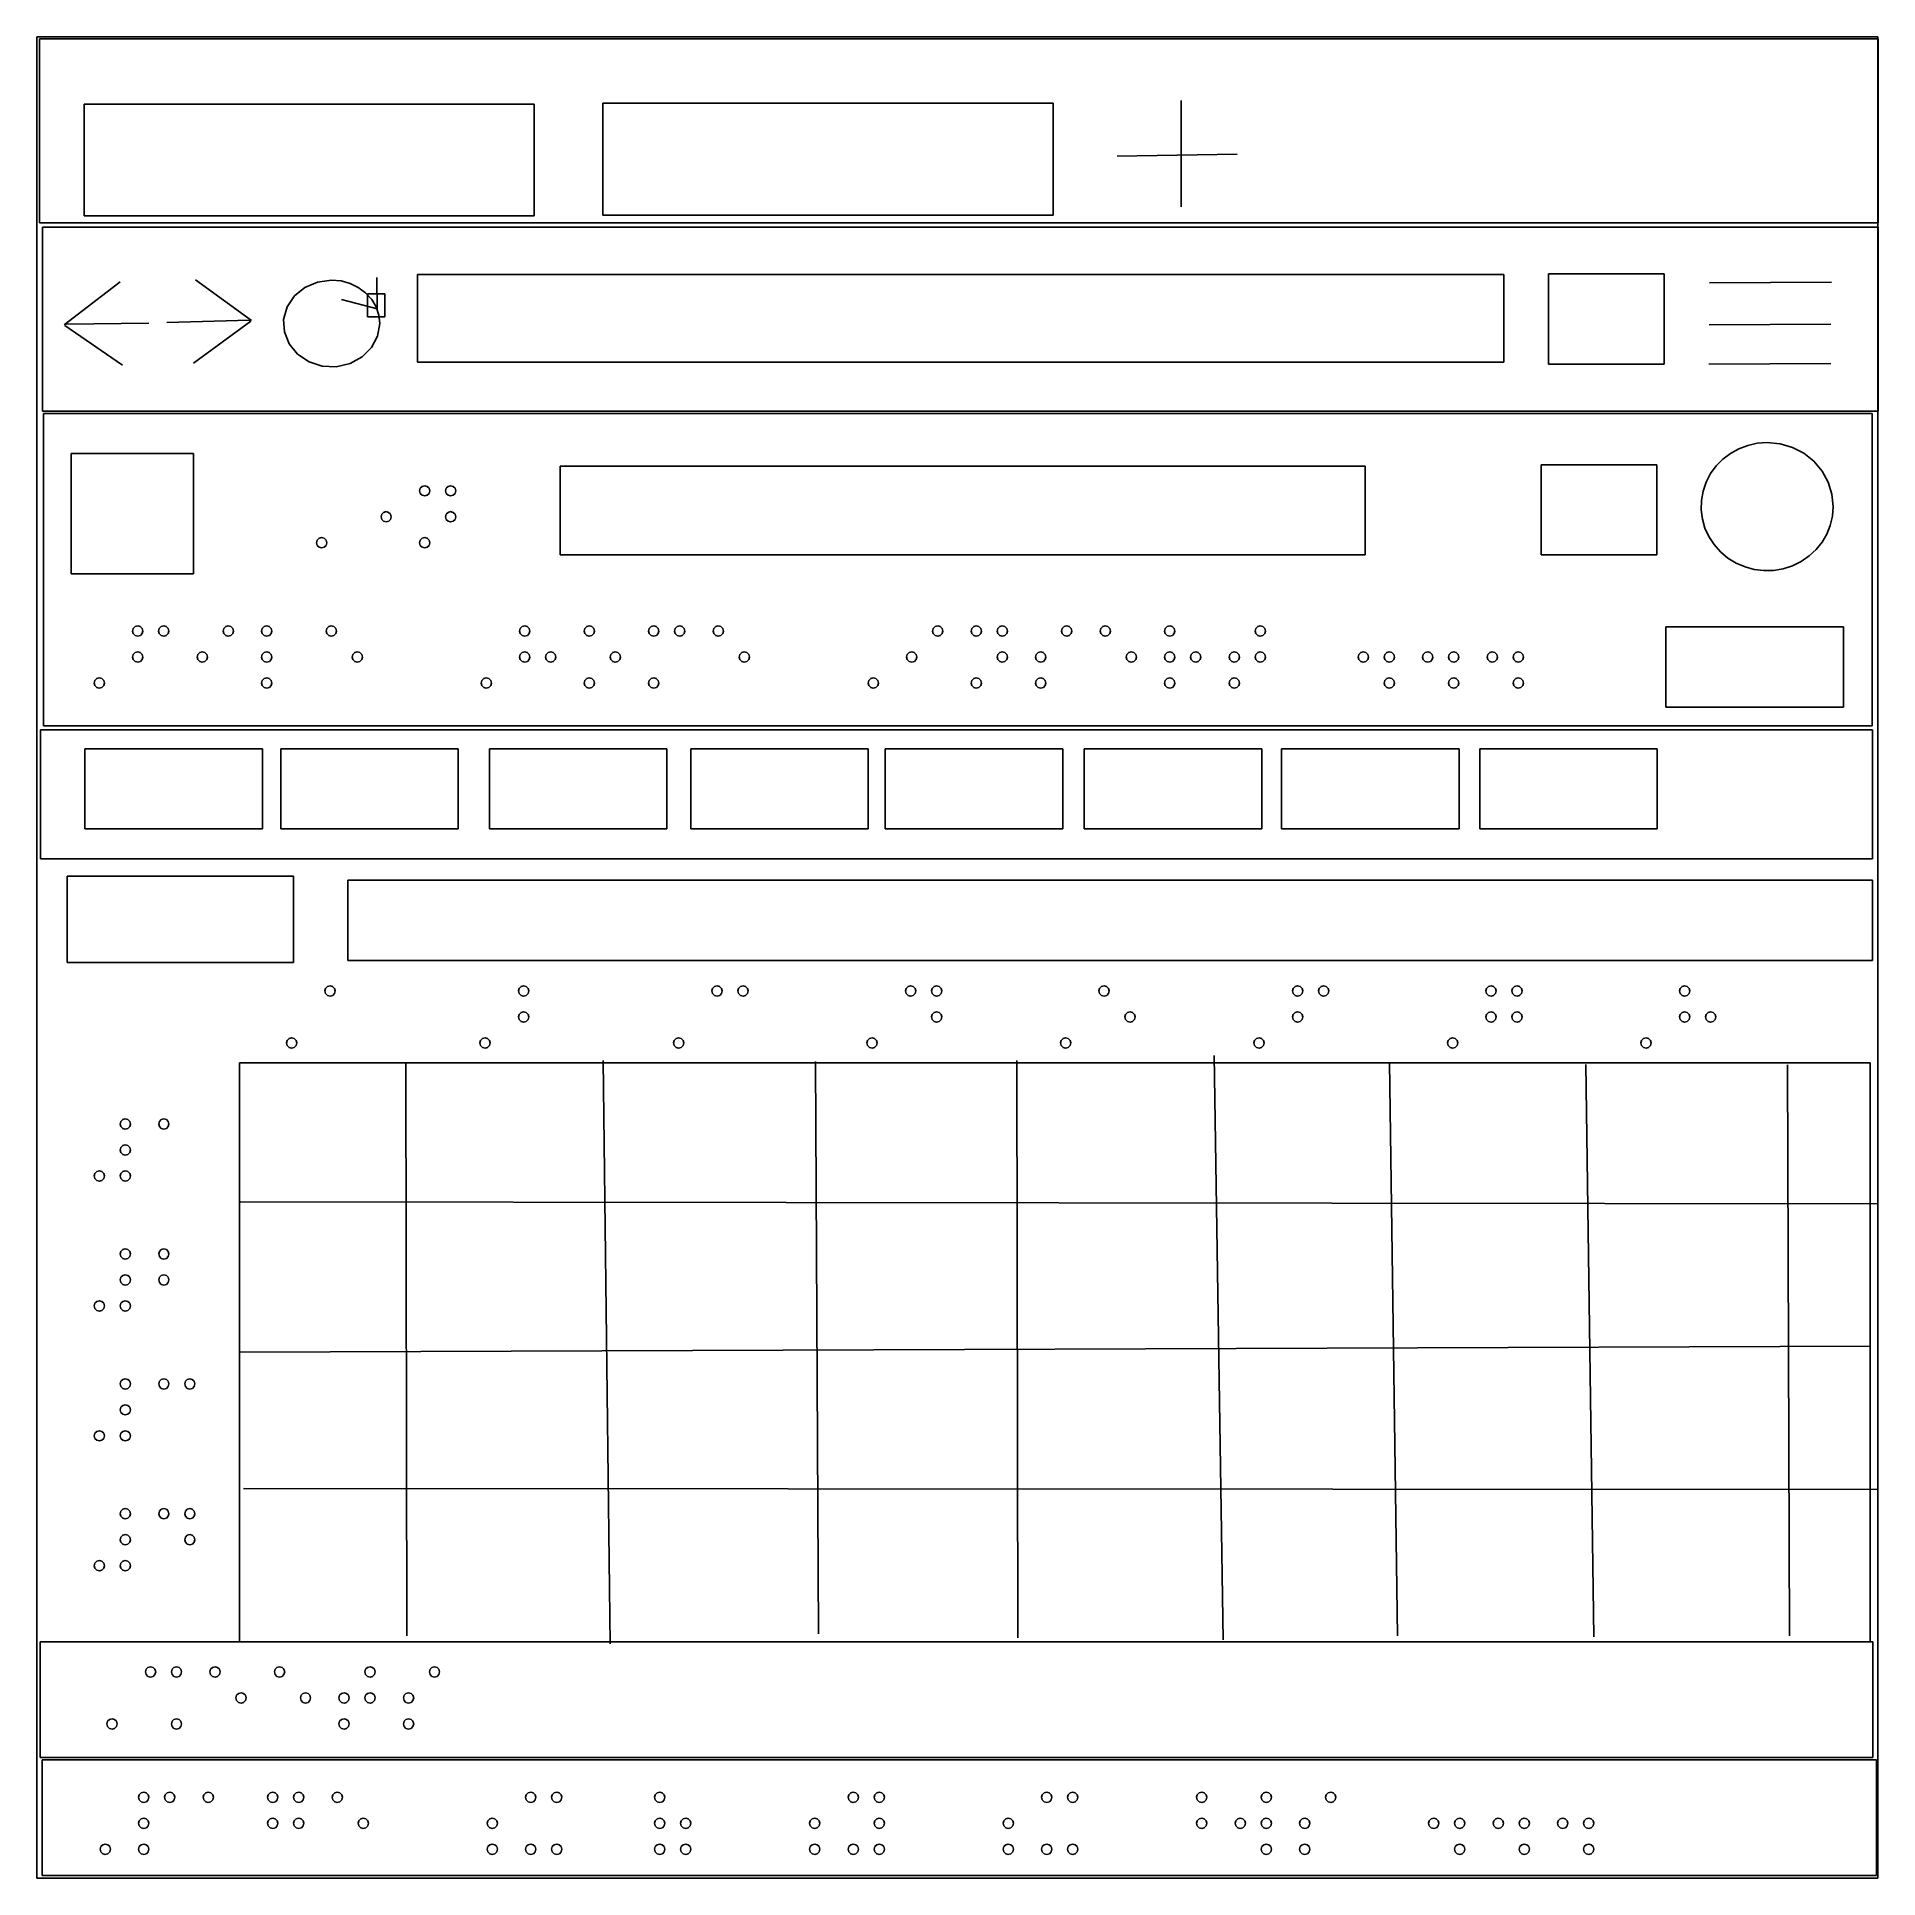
# Model space of a CAD drawing. Extents: x 16 to 241, y 14 to 239.
import ezdxf

# ---------------------------------------------------------------- set-up
doc = ezdxf.new("R2010")
doc.units = 0

msp = doc.modelspace()

# ---------------------------------------------------------------- linework, layer by layer
at = {"layer": 'Layer 1'}
for p, q in [((15.622904, 239.051199), (240.622904, 239.051199)), ((15.622904, 14.051199), (15.622904, 239.051199)), ((15.938021, 238.796502), (240.662131, 238.796502)), ((15.938021, 216.316411), (15.938021, 238.796502)), ((240.622904, 239.051199), (240.622904, 14.051199)), ((240.662131, 238.796502), (240.662131, 216.316411)), ((21.394562, 230.830282), (76.421986, 230.830282)), ((21.394562, 217.18208), (21.394562, 230.830282)), ((76.421986, 230.830282), (76.421986, 217.18208)), ((84.816246, 230.927874), (139.84367, 230.927874)), ((84.816246, 217.279672), (84.816246, 230.927874)), ((139.84367, 230.927874), (139.84367, 217.279672)), ((155.47815, 218.291739), (155.47815, 231.268656)), ((147.64303, 224.452398), (162.33388, 224.697246)), ((240.662131, 216.316411), (15.938021, 216.316411)), ((76.421986, 217.18208), (21.394562, 217.18208)), ((139.84367, 217.279672), (84.816246, 217.279672)), ((16.315874, 215.803894), (240.651204, 215.803894)), ((16.315874, 193.32303), (16.315874, 215.803894)), ((240.651204, 215.803894), (240.651204, 193.32303)), ((35.03375, 209.343984), (41.872516, 204.382913)), ((51.648441, 209.321102), (49.922377, 209.088294)), ((52.802209, 209.21828), (51.648441, 209.321102)), ((51.648441, 209.321102), (51.648441, 209.321102)), ((57.18871, 209.624085), (57.23199, 205.858437)), ((62.133102, 210.011616), (194.909742, 210.011616)), ((62.133102, 199.301016), (62.133102, 210.011616)), ((194.909742, 210.011616), (194.909742, 199.301016)), ((200.39163, 210.077591), (214.522338, 210.077591)), ((200.39163, 199.063286), (200.39163, 210.077591)), ((214.522338, 210.077591), (214.522338, 199.063286)), ((25.816397, 209.115187), (18.977631, 203.877905)), ((47.10932, 207.39525), (46.209994, 206.047961)), ((48.378059, 208.427519), (47.10932, 207.39525)), ((49.922377, 209.088294), (48.378059, 208.427519)), ((53.901119, 208.917495), (52.802209, 209.21828)), ((54.914292, 208.430269), (53.901119, 208.917495)), ((55.810848, 207.768121), (54.914292, 208.430269)), ((56.545967, 206.960562), (55.810848, 207.768121)), ((56.020058, 207.633053), (58.140941, 207.633053)), ((56.020058, 204.819637), (56.020058, 207.633053)), ((58.140941, 207.633053), (58.140941, 204.819637)), ((220.05244, 208.985337), (234.94191, 209.071907)), ((46.209994, 206.047961), (45.788248, 204.522489)), ((52.860378, 206.940519), (57.231993, 205.815154)), ((58.140941, 204.819637), (56.020058, 204.819637)), ((57.086888, 206.047961), (56.545967, 206.960562)), ((57.42082, 205.058134), (57.086888, 206.047961)), ((57.534973, 204.018894), (57.42082, 205.058134)), ((26.076097, 198.943606), (19.064198, 203.791339)), ((29.322347, 204.051038), (19.194048, 203.921189)), ((31.5278, 204.138233), (41.656099, 204.417457)), ((34.77405, 199.161914), (41.785949, 204.292851)), ((45.788248, 204.522489), (45.875017, 202.984485)), ((45.875017, 202.984485), (46.448284, 201.533645)), ((57.276509, 202.464167), (57.534973, 204.018894)), ((219.99188, 203.855555), (234.88135, 203.942125)), ((46.448284, 201.533645), (47.486034, 200.269667)), ((55.396885, 199.930348), (56.542914, 201.073145)), ((56.542914, 201.073145), (57.276509, 202.464167)), ((47.486034, 200.269667), (48.889308, 199.334929)), ((48.889308, 199.334929), (50.500036, 198.818567)), ((50.500036, 198.818567), (52.207534, 198.740411)), ((52.207534, 198.740411), (53.901119, 199.120293)), ((53.901119, 199.120293), (55.396885, 199.930348)), ((194.909742, 199.301016), (62.133102, 199.301016)), ((214.522338, 199.063286), (200.39163, 199.063286)), ((219.98212, 199.053988), (234.87159, 199.140558)), ((240.651204, 193.32303), (16.315874, 193.32303)), ((16.42671, 193.01104), (239.9286, 193.01104)), ((16.42671, 154.858692), (16.42671, 193.01104)), ((239.9286, 193.01104), (239.9286, 154.858692)), ((224.729559, 189.129808), (223.631707, 188.715917)), ((225.889707, 189.385783), (224.729559, 189.129808)), ((227.09607, 189.473423), (225.889707, 189.385783)), ((228.677937, 189.321662), (227.09607, 189.473423)), ((227.09607, 189.473423), (227.09607, 189.473423)), ((230.184592, 188.877716), (228.677937, 189.321662)), ((19.832645, 188.136032), (34.768341, 188.136032)), ((19.832645, 173.445184), (19.832645, 188.136032)), ((34.768341, 188.136032), (34.768341, 173.445184)), ((221.687213, 187.456065), (220.872735, 186.630942)), ((222.612231, 188.15453), (221.687213, 187.456065)), ((223.631707, 188.715917), (222.612231, 188.15453)), ((231.573697, 188.158589), (230.184592, 188.877716)), ((232.802914, 187.181285), (231.573697, 188.158589)), ((233.810795, 185.989359), (232.802914, 187.181285)), ((79.59346, 186.590942), (177.980431, 186.590942)), ((79.59346, 175.746515), (79.59346, 186.590942)), ((177.980431, 186.590942), (177.980431, 175.746515)), ((199.47838, 186.757164), (213.609088, 186.757164)), ((199.47838, 175.742859), (199.47838, 186.757164)), ((213.609088, 186.757164), (213.609088, 175.742859)), ((219.639718, 184.642397), (219.261566, 183.528138)), ((220.184876, 185.68958), (219.639718, 184.642397)), ((220.872735, 186.630942), (220.184876, 185.68958)), ((234.552422, 184.642397), (233.810795, 185.989359)), ((235.010258, 183.181452), (234.552422, 184.642397)), ((62.393998, 183.57488), (62.476108, 183.89238)), ((62.393998, 183.57488), (62.476108, 183.89238)), ((62.476108, 183.262854), (62.393998, 183.57488)), ((62.476108, 183.262854), (62.393998, 183.57488)), ((62.476108, 183.89238), (62.711496, 184.122293)), ((62.476108, 183.89238), (62.711496, 184.122293)), ((62.711496, 183.027466), (62.476108, 183.262854)), ((62.711496, 183.027466), (62.476108, 183.262854)), ((62.711496, 184.122293), (63.023521, 184.204403)), ((62.711496, 184.122293), (63.023521, 184.204403)), ((63.023521, 182.945356), (62.711496, 183.027466)), ((63.023521, 182.945356), (62.711496, 183.027466)), ((63.023521, 184.204403), (63.330073, 184.122293)), ((63.023521, 184.204403), (63.023521, 184.204403)), ((63.023521, 184.204403), (63.330073, 184.122293)), ((63.023521, 184.204403), (63.023521, 184.204403)), ((63.335547, 183.027466), (63.023521, 182.945356)), ((63.335547, 183.027466), (63.023521, 182.945356)), ((63.330073, 184.122293), (63.565461, 183.89238)), ((63.330073, 184.122293), (63.565461, 183.89238)), ((63.565461, 183.262854), (63.335547, 183.027466)), ((63.565461, 183.262854), (63.335547, 183.027466)), ((63.565461, 183.89238), (63.653051, 183.57488)), ((63.565461, 183.89238), (63.653051, 183.57488)), ((63.653051, 183.57488), (63.565461, 183.262854)), ((63.653051, 183.57488), (63.565461, 183.262854)), ((65.568998, 183.57488), (65.651108, 183.89238)), ((65.568998, 183.57488), (65.651108, 183.89238)), ((65.651108, 183.262854), (65.568998, 183.57488)), ((65.651108, 183.262854), (65.568998, 183.57488)), ((65.651108, 183.89238), (65.886495, 184.122293)), ((65.651108, 183.89238), (65.886495, 184.122293)), ((65.886495, 183.027466), (65.651108, 183.262854)), ((65.886495, 183.027466), (65.651108, 183.262854)), ((65.886495, 184.122293), (66.198521, 184.204403)), ((65.886495, 184.122293), (66.198521, 184.204403)), ((66.198521, 182.945356), (65.886495, 183.027466)), ((66.198521, 182.945356), (65.886495, 183.027466)), ((66.198521, 184.204403), (66.505073, 184.122293)), ((66.198521, 184.204403), (66.198521, 184.204403)), ((66.198521, 184.204403), (66.505073, 184.122293)), ((66.198521, 184.204403), (66.198521, 184.204403)), ((66.510547, 183.027466), (66.198521, 182.945356)), ((66.510547, 183.027466), (66.198521, 182.945356)), ((66.505073, 184.122293), (66.740461, 183.89238)), ((66.505073, 184.122293), (66.740461, 183.89238)), ((66.740461, 183.262854), (66.510547, 183.027466)), ((66.740461, 183.262854), (66.510547, 183.027466)), ((66.740461, 183.89238), (66.828051, 183.57488)), ((66.740461, 183.89238), (66.828051, 183.57488)), ((66.828051, 183.57488), (66.740461, 183.262854)), ((66.828051, 183.57488), (66.740461, 183.262854)), ((219.061486, 182.390861), (219.035704, 181.24896)), ((219.261566, 183.528138), (219.061486, 182.390861)), ((235.166767, 181.647575), (235.010258, 183.181452)), ((57.686242, 180.399881), (57.768352, 180.717381)), ((57.686242, 180.399881), (57.768352, 180.717381)), ((57.768352, 180.087855), (57.686242, 180.399881)), ((57.768352, 180.087855), (57.686242, 180.399881)), ((57.768352, 180.717381), (58.00374, 180.947294)), ((57.768352, 180.717381), (58.00374, 180.947294)), ((58.00374, 179.852467), (57.768352, 180.087855)), ((58.00374, 179.852467), (57.768352, 180.087855)), ((58.00374, 180.947294), (58.315766, 181.029404)), ((58.00374, 180.947294), (58.315766, 181.029404)), ((58.315766, 181.029404), (58.622318, 180.947294)), ((58.315766, 181.029404), (58.315766, 181.029404)), ((58.315766, 181.029404), (58.622318, 180.947294)), ((58.315766, 181.029404), (58.315766, 181.029404)), ((58.622318, 180.947294), (58.857706, 180.717381)), ((58.622318, 180.947294), (58.857706, 180.717381)), ((58.857706, 180.087855), (58.627792, 179.852467)), ((58.857706, 180.087855), (58.627792, 179.852467)), ((58.857706, 180.717381), (58.945296, 180.399881)), ((58.857706, 180.717381), (58.945296, 180.399881)), ((58.945296, 180.399881), (58.857706, 180.087855)), ((58.945296, 180.399881), (58.857706, 180.087855)), ((65.568998, 180.399881), (65.651108, 180.717381)), ((65.568998, 180.399881), (65.651108, 180.717381)), ((65.651108, 180.087855), (65.568998, 180.399881)), ((65.651108, 180.087855), (65.568998, 180.399881)), ((65.651108, 180.717381), (65.886495, 180.947294)), ((65.651108, 180.717381), (65.886495, 180.947294)), ((65.886495, 179.852467), (65.651108, 180.087855)), ((65.886495, 179.852467), (65.651108, 180.087855)), ((65.886495, 180.947294), (66.198521, 181.029404)), ((65.886495, 180.947294), (66.198521, 181.029404)), ((66.198521, 181.029404), (66.505073, 180.947294)), ((66.198521, 181.029404), (66.198521, 181.029404)), ((66.198521, 181.029404), (66.505073, 180.947294)), ((66.198521, 181.029404), (66.198521, 181.029404)), ((66.505073, 180.947294), (66.740461, 180.717381)), ((66.505073, 180.947294), (66.740461, 180.717381)), ((66.740461, 180.087855), (66.510547, 179.852467)), ((66.740461, 180.087855), (66.510547, 179.852467)), ((66.740461, 180.717381), (66.828051, 180.399881)), ((66.740461, 180.717381), (66.828051, 180.399881)), ((66.828051, 180.399881), (66.740461, 180.087855)), ((66.828051, 180.399881), (66.740461, 180.087855)), ((219.035704, 181.24896), (219.180449, 180.120828)), ((219.180449, 180.120828), (219.491947, 179.024859)), ((234.812401, 179.352859), (235.076384, 180.477811)), ((235.076384, 180.477811), (235.166767, 181.647575)), ((50.120985, 177.772294), (50.433011, 177.854404)), ((50.120985, 177.772294), (50.433011, 177.854404)), ((50.433011, 177.854404), (50.739563, 177.772294)), ((50.433011, 177.854404), (50.433011, 177.854404)), ((50.433011, 177.854404), (50.739563, 177.772294)), ((50.433011, 177.854404), (50.433011, 177.854404)), ((58.315766, 179.770357), (58.00374, 179.852467)), ((58.315766, 179.770357), (58.00374, 179.852467)), ((58.627792, 179.852467), (58.315766, 179.770357)), ((58.627792, 179.852467), (58.315766, 179.770357)), ((62.711496, 177.772294), (63.023521, 177.854404)), ((62.711496, 177.772294), (63.023521, 177.854404)), ((63.023521, 177.854404), (63.330073, 177.772294)), ((63.023521, 177.854404), (63.023521, 177.854404)), ((63.023521, 177.854404), (63.330073, 177.772294)), ((63.023521, 177.854404), (63.023521, 177.854404)), ((66.198521, 179.770357), (65.886495, 179.852467)), ((66.198521, 179.770357), (65.886495, 179.852467)), ((66.510547, 179.852467), (66.198521, 179.770357)), ((66.510547, 179.852467), (66.198521, 179.770357)), ((219.491947, 179.024859), (219.966424, 177.979446)), ((219.966424, 177.979446), (220.600108, 177.002984)), ((233.806609, 177.299767), (234.385561, 178.288314)), ((234.385561, 178.288314), (234.812401, 179.352859)), ((49.803487, 177.22488), (49.885597, 177.54238)), ((49.803487, 177.22488), (49.885597, 177.54238)), ((49.885597, 176.912854), (49.803487, 177.22488)), ((49.885597, 176.912854), (49.803487, 177.22488)), ((49.885597, 177.54238), (50.120985, 177.772294)), ((49.885597, 177.54238), (50.120985, 177.772294)), ((50.120985, 176.677466), (49.885597, 176.912854)), ((50.120985, 176.677466), (49.885597, 176.912854)), ((50.433011, 176.595356), (50.120985, 176.677466)), ((50.433011, 176.595356), (50.120985, 176.677466)), ((50.745037, 176.677466), (50.433011, 176.595356)), ((50.745037, 176.677466), (50.433011, 176.595356)), ((50.739563, 177.772294), (50.97495, 177.54238)), ((50.739563, 177.772294), (50.97495, 177.54238)), ((50.97495, 176.912854), (50.745037, 176.677466)), ((50.97495, 176.912854), (50.745037, 176.677466)), ((50.97495, 177.54238), (51.06254, 177.22488)), ((50.97495, 177.54238), (51.06254, 177.22488)), ((51.06254, 177.22488), (50.97495, 176.912854)), ((51.06254, 177.22488), (50.97495, 176.912854)), ((62.393998, 177.22488), (62.476108, 177.54238)), ((62.393998, 177.22488), (62.476108, 177.54238)), ((62.476108, 176.912854), (62.393998, 177.22488)), ((62.476108, 176.912854), (62.393998, 177.22488)), ((62.476108, 177.54238), (62.711496, 177.772294)), ((62.476108, 177.54238), (62.711496, 177.772294)), ((62.711496, 176.677466), (62.476108, 176.912854)), ((62.711496, 176.677466), (62.476108, 176.912854)), ((63.023521, 176.595356), (62.711496, 176.677466)), ((63.023521, 176.595356), (62.711496, 176.677466)), ((63.335547, 176.677466), (63.023521, 176.595356)), ((63.335547, 176.677466), (63.023521, 176.595356)), ((63.330073, 177.772294), (63.565461, 177.54238)), ((63.330073, 177.772294), (63.565461, 177.54238)), ((63.565461, 176.912854), (63.335547, 176.677466)), ((63.565461, 176.912854), (63.335547, 176.677466)), ((63.565461, 177.54238), (63.653051, 177.22488)), ((63.565461, 177.54238), (63.653051, 177.22488)), ((63.653051, 177.22488), (63.565461, 176.912854)), ((63.653051, 177.22488), (63.565461, 176.912854)), ((177.980431, 175.746515), (79.59346, 175.746515)), ((213.609088, 175.742859), (199.47838, 175.742859)), ((220.600108, 177.002984), (221.389226, 176.113865)), ((221.389226, 176.113865), (222.306163, 175.348688)), ((231.264538, 174.946053), (232.235353, 175.613043)), ((232.235353, 175.613043), (233.086292, 176.402812)), ((233.086292, 176.402812), (233.806609, 177.299767)), ((34.768341, 173.445184), (19.832645, 173.445184)), ((222.306163, 175.348688), (223.313176, 174.734229)), ((223.313176, 174.734229), (224.391297, 174.274146)), ((224.391297, 174.274146), (225.521555, 173.972098)), ((225.521555, 173.972098), (226.684983, 173.831745)), ((226.684983, 173.831745), (227.862611, 173.856744)), ((227.862611, 173.856744), (229.03547, 174.050754)), ((229.03547, 174.050754), (230.184592, 174.417434)), ((230.184592, 174.417434), (231.264538, 174.946053)), ((27.333174, 166.435559), (27.415284, 166.753059)), ((27.333174, 166.435559), (27.415284, 166.753059)), ((27.415284, 166.753059), (27.650672, 166.982973)), ((27.415284, 166.753059), (27.650672, 166.982973)), ((27.650672, 166.982973), (27.962698, 167.065083)), ((27.650672, 166.982973), (27.962698, 167.065083)), ((27.962698, 167.065083), (28.26925, 166.982973)), ((27.962698, 167.065083), (27.962698, 167.065083)), ((27.962698, 167.065083), (28.26925, 166.982973)), ((27.962698, 167.065083), (27.962698, 167.065083)), ((28.26925, 166.982973), (28.504638, 166.753059)), ((28.26925, 166.982973), (28.504638, 166.753059)), ((28.504638, 166.753059), (28.592228, 166.435559)), ((28.504638, 166.753059), (28.592228, 166.435559)), ((30.508174, 166.435559), (30.590284, 166.753059)), ((30.508174, 166.435559), (30.590284, 166.753059)), ((30.590284, 166.753059), (30.825672, 166.982973)), ((30.590284, 166.753059), (30.825672, 166.982973)), ((30.825672, 166.982973), (31.137698, 167.065083)), ((30.825672, 166.982973), (31.137698, 167.065083)), ((31.137698, 167.065083), (31.44425, 166.982973)), ((31.137698, 167.065083), (31.137698, 167.065083)), ((31.137698, 167.065083), (31.44425, 166.982973)), ((31.137698, 167.065083), (31.137698, 167.065083)), ((31.44425, 166.982973), (31.679638, 166.753059)), ((31.44425, 166.982973), (31.679638, 166.753059)), ((31.679638, 166.753059), (31.767228, 166.435559)), ((31.679638, 166.753059), (31.767228, 166.435559)), ((38.390929, 166.435559), (38.473039, 166.753059)), ((38.390929, 166.435559), (38.473039, 166.753059)), ((38.473039, 166.753059), (38.708427, 166.982973)), ((38.473039, 166.753059), (38.708427, 166.982973)), ((38.708427, 166.982973), (39.020453, 167.065083)), ((38.708427, 166.982973), (39.020453, 167.065083)), ((39.020453, 167.065083), (39.327005, 166.982973)), ((39.020453, 167.065083), (39.020453, 167.065083)), ((39.020453, 167.065083), (39.327005, 166.982973)), ((39.020453, 167.065083), (39.020453, 167.065083)), ((39.327005, 166.982973), (39.562393, 166.753059)), ((39.327005, 166.982973), (39.562393, 166.753059)), ((39.562393, 166.753059), (39.649983, 166.435559)), ((39.562393, 166.753059), (39.649983, 166.435559)), ((43.098685, 166.435559), (43.180795, 166.753059)), ((43.098685, 166.435559), (43.180795, 166.753059)), ((43.180795, 166.753059), (43.416183, 166.982973)), ((43.180795, 166.753059), (43.416183, 166.982973)), ((43.416183, 166.982973), (43.728209, 167.065083)), ((43.416183, 166.982973), (43.728209, 167.065083)), ((43.728209, 167.065083), (44.03476, 166.982973)), ((43.728209, 167.065083), (43.728209, 167.065083)), ((43.728209, 167.065083), (44.03476, 166.982973)), ((43.728209, 167.065083), (43.728209, 167.065083)), ((44.03476, 166.982973), (44.270148, 166.753059)), ((44.03476, 166.982973), (44.270148, 166.753059)), ((44.270148, 166.753059), (44.357738, 166.435559)), ((44.270148, 166.753059), (44.357738, 166.435559)), ((50.98144, 166.435559), (51.06355, 166.753059)), ((50.98144, 166.435559), (51.06355, 166.753059)), ((51.06355, 166.753059), (51.298938, 166.982973)), ((51.06355, 166.753059), (51.298938, 166.982973)), ((51.298938, 166.982973), (51.610964, 167.065083)), ((51.298938, 166.982973), (51.610964, 167.065083)), ((51.610964, 167.065083), (51.917516, 166.982973)), ((51.610964, 167.065083), (51.610964, 167.065083)), ((51.610964, 167.065083), (51.917516, 166.982973)), ((51.610964, 167.065083), (51.610964, 167.065083)), ((51.917516, 166.982973), (52.152903, 166.753059)), ((51.917516, 166.982973), (52.152903, 166.753059)), ((52.152903, 166.753059), (52.240493, 166.435559)), ((52.152903, 166.753059), (52.240493, 166.435559)), ((74.629706, 166.435559), (74.711816, 166.753059)), ((74.629706, 166.435559), (74.711816, 166.753059)), ((74.711816, 166.753059), (74.947204, 166.982973)), ((74.711816, 166.753059), (74.947204, 166.982973)), ((74.947204, 166.982973), (75.25923, 167.065083)), ((74.947204, 166.982973), (75.25923, 167.065083)), ((75.25923, 167.065083), (75.565781, 166.982973)), ((75.25923, 167.065083), (75.25923, 167.065083)), ((75.25923, 167.065083), (75.565781, 166.982973)), ((75.25923, 167.065083), (75.25923, 167.065083)), ((75.565781, 166.982973), (75.801169, 166.753059)), ((75.565781, 166.982973), (75.801169, 166.753059)), ((75.801169, 166.753059), (75.888759, 166.435559)), ((75.801169, 166.753059), (75.888759, 166.435559)), ((82.512461, 166.435559), (82.594571, 166.753059)), ((82.512461, 166.435559), (82.594571, 166.753059)), ((82.594571, 166.753059), (82.829959, 166.982973)), ((82.594571, 166.753059), (82.829959, 166.982973)), ((82.829959, 166.982973), (83.141985, 167.065083)), ((82.829959, 166.982973), (83.141985, 167.065083)), ((83.141985, 167.065083), (83.448537, 166.982973)), ((83.141985, 167.065083), (83.141985, 167.065083)), ((83.141985, 167.065083), (83.448537, 166.982973)), ((83.141985, 167.065083), (83.141985, 167.065083)), ((83.448537, 166.982973), (83.683925, 166.753059)), ((83.448537, 166.982973), (83.683925, 166.753059)), ((83.683925, 166.753059), (83.771515, 166.435559)), ((83.683925, 166.753059), (83.771515, 166.435559)), ((90.395213, 166.435559), (90.477323, 166.753059)), ((90.395213, 166.435559), (90.477323, 166.753059)), ((90.477323, 166.753059), (90.712711, 166.982973)), ((90.477323, 166.753059), (90.712711, 166.982973)), ((90.712711, 166.982973), (91.024736, 167.065083)), ((90.712711, 166.982973), (91.024736, 167.065083)), ((91.024736, 167.065083), (91.331288, 166.982973)), ((91.024736, 167.065083), (91.024736, 167.065083)), ((91.024736, 167.065083), (91.331288, 166.982973)), ((91.024736, 167.065083), (91.024736, 167.065083)), ((91.331288, 166.982973), (91.566676, 166.753059)), ((91.331288, 166.982973), (91.566676, 166.753059)), ((91.566676, 166.753059), (91.654266, 166.435559)), ((91.566676, 166.753059), (91.654266, 166.435559)), ((93.570213, 166.435559), (93.652323, 166.753059)), ((93.570213, 166.435559), (93.652323, 166.753059)), ((93.652323, 166.753059), (93.88771, 166.982973)), ((93.652323, 166.753059), (93.88771, 166.982973)), ((93.88771, 166.982973), (94.199736, 167.065083)), ((93.88771, 166.982973), (94.199736, 167.065083)), ((94.199736, 167.065083), (94.506288, 166.982973)), ((94.199736, 167.065083), (94.199736, 167.065083)), ((94.199736, 167.065083), (94.506288, 166.982973)), ((94.199736, 167.065083), (94.199736, 167.065083)), ((94.506288, 166.982973), (94.741676, 166.753059)), ((94.506288, 166.982973), (94.741676, 166.753059)), ((94.741676, 166.753059), (94.829266, 166.435559)), ((94.741676, 166.753059), (94.829266, 166.435559)), ((98.277972, 166.435559), (98.360082, 166.753059)), ((98.277972, 166.435559), (98.360082, 166.753059)), ((98.360082, 166.753059), (98.59547, 166.982973)), ((98.360082, 166.753059), (98.59547, 166.982973)), ((98.59547, 166.982973), (98.907495, 167.065083)), ((98.59547, 166.982973), (98.907495, 167.065083)), ((98.907495, 167.065083), (99.214047, 166.982973)), ((98.907495, 167.065083), (98.907495, 167.065083)), ((98.907495, 167.065083), (99.214047, 166.982973)), ((98.907495, 167.065083), (98.907495, 167.065083)), ((99.214047, 166.982973), (99.449435, 166.753059)), ((99.214047, 166.982973), (99.449435, 166.753059)), ((99.449435, 166.753059), (99.537025, 166.435559)), ((99.449435, 166.753059), (99.537025, 166.435559)), ((125.10124, 166.435559), (125.18334, 166.753059)), ((125.10124, 166.435559), (125.18334, 166.753059)), ((125.18334, 166.753059), (125.41873, 166.982973)), ((125.18334, 166.753059), (125.41873, 166.982973)), ((125.41873, 166.982973), (125.73076, 167.065083)), ((125.41873, 166.982973), (125.73076, 167.065083)), ((125.73076, 167.065083), (126.03731, 166.982973)), ((125.73076, 167.065083), (125.73076, 167.065083)), ((125.73076, 167.065083), (126.03731, 166.982973)), ((125.73076, 167.065083), (125.73076, 167.065083)), ((126.03731, 166.982973), (126.2727, 166.753059)), ((126.03731, 166.982973), (126.2727, 166.753059)), ((126.2727, 166.753059), (126.3603, 166.435559)), ((126.2727, 166.753059), (126.3603, 166.435559)), ((129.809, 166.435559), (129.8911, 166.753059)), ((129.809, 166.435559), (129.8911, 166.753059)), ((129.8911, 166.753059), (130.12649, 166.982973)), ((129.8911, 166.753059), (130.12649, 166.982973)), ((130.12649, 166.982973), (130.43852, 167.065083)), ((130.12649, 166.982973), (130.43852, 167.065083)), ((130.43852, 167.065083), (130.74507, 166.982973)), ((130.43852, 167.065083), (130.43852, 167.065083)), ((130.43852, 167.065083), (130.74507, 166.982973)), ((130.43852, 167.065083), (130.43852, 167.065083)), ((130.74507, 166.982973), (130.98046, 166.753059)), ((130.74507, 166.982973), (130.98046, 166.753059)), ((130.98046, 166.753059), (131.06806, 166.435559)), ((130.98046, 166.753059), (131.06806, 166.435559)), ((132.984, 166.435559), (133.0661, 166.753059)), ((132.984, 166.435559), (133.0661, 166.753059)), ((133.0661, 166.753059), (133.30149, 166.982973)), ((133.0661, 166.753059), (133.30149, 166.982973)), ((133.30149, 166.982973), (133.61352, 167.065083)), ((133.30149, 166.982973), (133.61352, 167.065083)), ((133.61352, 167.065083), (133.92007, 166.982973)), ((133.61352, 167.065083), (133.61352, 167.065083)), ((133.61352, 167.065083), (133.92007, 166.982973)), ((133.61352, 167.065083), (133.61352, 167.065083)), ((133.92007, 166.982973), (134.15546, 166.753059)), ((133.92007, 166.982973), (134.15546, 166.753059)), ((134.15546, 166.753059), (134.24306, 166.435559)), ((134.15546, 166.753059), (134.24306, 166.435559)), ((140.86676, 166.435559), (140.94886, 166.753059)), ((140.86676, 166.435559), (140.94886, 166.753059)), ((140.94886, 166.753059), (141.18425, 166.982973)), ((140.94886, 166.753059), (141.18425, 166.982973)), ((141.18425, 166.982973), (141.49628, 167.065083)), ((141.18425, 166.982973), (141.49628, 167.065083)), ((141.49628, 167.065083), (141.80283, 166.982973)), ((141.49628, 167.065083), (141.49628, 167.065083)), ((141.49628, 167.065083), (141.80283, 166.982973)), ((141.49628, 167.065083), (141.49628, 167.065083)), ((141.80283, 166.982973), (142.03822, 166.753059)), ((141.80283, 166.982973), (142.03822, 166.753059)), ((142.03822, 166.753059), (142.12582, 166.435559)), ((142.03822, 166.753059), (142.12582, 166.435559)), ((145.57451, 166.435559), (145.65661, 166.753059)), ((145.57451, 166.435559), (145.65661, 166.753059)), ((145.65661, 166.753059), (145.892, 166.982973)), ((145.65661, 166.753059), (145.892, 166.982973)), ((145.892, 166.982973), (146.20403, 167.065083)), ((145.892, 166.982973), (146.20403, 167.065083)), ((146.20403, 167.065083), (146.51058, 166.982973)), ((146.20403, 167.065083), (146.20403, 167.065083)), ((146.20403, 167.065083), (146.51058, 166.982973)), ((146.20403, 167.065083), (146.20403, 167.065083)), ((146.51058, 166.982973), (146.74597, 166.753059)), ((146.51058, 166.982973), (146.74597, 166.753059)), ((146.74597, 166.753059), (146.83357, 166.435559)), ((146.74597, 166.753059), (146.83357, 166.435559)), ((153.45726, 166.435559), (153.53936, 166.753059)), ((153.45726, 166.435559), (153.53936, 166.753059)), ((153.53936, 166.753059), (153.77475, 166.982973)), ((153.53936, 166.753059), (153.77475, 166.982973)), ((153.77475, 166.982973), (154.08678, 167.065083)), ((153.77475, 166.982973), (154.08678, 167.065083)), ((154.08678, 167.065083), (154.39333, 166.982973)), ((154.08678, 167.065083), (154.08678, 167.065083)), ((154.08678, 167.065083), (154.39333, 166.982973)), ((154.08678, 167.065083), (154.08678, 167.065083)), ((154.39333, 166.982973), (154.62872, 166.753059)), ((154.39333, 166.982973), (154.62872, 166.753059)), ((154.62872, 166.753059), (154.71632, 166.435559)), ((154.62872, 166.753059), (154.71632, 166.435559)), ((164.51502, 166.435559), (164.59712, 166.753059)), ((164.51502, 166.435559), (164.59712, 166.753059)), ((164.59712, 166.753059), (164.8325, 166.982973)), ((164.59712, 166.753059), (164.8325, 166.982973)), ((164.8325, 166.982973), (165.14453, 167.065083)), ((164.8325, 166.982973), (165.14453, 167.065083)), ((165.14453, 167.065083), (165.45108, 166.982973)), ((165.14453, 167.065083), (165.14453, 167.065083)), ((165.14453, 167.065083), (165.45108, 166.982973)), ((165.14453, 167.065083), (165.14453, 167.065083)), ((165.45108, 166.982973), (165.68647, 166.753059)), ((165.45108, 166.982973), (165.68647, 166.753059)), ((165.68647, 166.753059), (165.77407, 166.435559)), ((165.68647, 166.753059), (165.77407, 166.435559)), ((214.71988, 166.966545), (236.428338, 166.966545)), ((214.71988, 157.159296), (214.71988, 166.966545)), ((236.428338, 166.966545), (236.428338, 157.159296)), ((27.415284, 166.123533), (27.333174, 166.435559)), ((27.415284, 166.123533), (27.333174, 166.435559)), ((27.650672, 165.888145), (27.415284, 166.123533)), ((27.650672, 165.888145), (27.415284, 166.123533)), ((27.962698, 165.806035), (27.650672, 165.888145)), ((27.962698, 165.806035), (27.650672, 165.888145)), ((28.274724, 165.888145), (27.962698, 165.806035)), ((28.274724, 165.888145), (27.962698, 165.806035)), ((28.504638, 166.123533), (28.274724, 165.888145)), ((28.504638, 166.123533), (28.274724, 165.888145)), ((28.592228, 166.435559), (28.504638, 166.123533)), ((28.592228, 166.435559), (28.504638, 166.123533)), ((30.590284, 166.123533), (30.508174, 166.435559)), ((30.590284, 166.123533), (30.508174, 166.435559)), ((30.825672, 165.888145), (30.590284, 166.123533)), ((30.825672, 165.888145), (30.590284, 166.123533)), ((31.137698, 165.806035), (30.825672, 165.888145)), ((31.137698, 165.806035), (30.825672, 165.888145)), ((31.449724, 165.888145), (31.137698, 165.806035)), ((31.449724, 165.888145), (31.137698, 165.806035)), ((31.679638, 166.123533), (31.449724, 165.888145)), ((31.679638, 166.123533), (31.449724, 165.888145)), ((31.767228, 166.435559), (31.679638, 166.123533)), ((31.767228, 166.435559), (31.679638, 166.123533)), ((38.473039, 166.123533), (38.390929, 166.435559)), ((38.473039, 166.123533), (38.390929, 166.435559)), ((38.708427, 165.888145), (38.473039, 166.123533)), ((38.708427, 165.888145), (38.473039, 166.123533)), ((39.020453, 165.806035), (38.708427, 165.888145)), ((39.020453, 165.806035), (38.708427, 165.888145)), ((39.332479, 165.888145), (39.020453, 165.806035)), ((39.332479, 165.888145), (39.020453, 165.806035)), ((39.562393, 166.123533), (39.332479, 165.888145)), ((39.562393, 166.123533), (39.332479, 165.888145)), ((39.649983, 166.435559), (39.562393, 166.123533)), ((39.649983, 166.435559), (39.562393, 166.123533)), ((43.180795, 166.123533), (43.098685, 166.435559)), ((43.180795, 166.123533), (43.098685, 166.435559)), ((43.416183, 165.888145), (43.180795, 166.123533)), ((43.416183, 165.888145), (43.180795, 166.123533)), ((43.728209, 165.806035), (43.416183, 165.888145)), ((43.728209, 165.806035), (43.416183, 165.888145)), ((44.040234, 165.888145), (43.728209, 165.806035)), ((44.040234, 165.888145), (43.728209, 165.806035)), ((44.270148, 166.123533), (44.040234, 165.888145)), ((44.270148, 166.123533), (44.040234, 165.888145)), ((44.357738, 166.435559), (44.270148, 166.123533)), ((44.357738, 166.435559), (44.270148, 166.123533)), ((51.06355, 166.123533), (50.98144, 166.435559)), ((51.06355, 166.123533), (50.98144, 166.435559)), ((51.298938, 165.888145), (51.06355, 166.123533)), ((51.298938, 165.888145), (51.06355, 166.123533)), ((51.610964, 165.806035), (51.298938, 165.888145)), ((51.610964, 165.806035), (51.298938, 165.888145)), ((51.92299, 165.888145), (51.610964, 165.806035)), ((51.92299, 165.888145), (51.610964, 165.806035)), ((52.152903, 166.123533), (51.92299, 165.888145)), ((52.152903, 166.123533), (51.92299, 165.888145)), ((52.240493, 166.435559), (52.152903, 166.123533)), ((52.240493, 166.435559), (52.152903, 166.123533)), ((74.711816, 166.123533), (74.629706, 166.435559)), ((74.711816, 166.123533), (74.629706, 166.435559)), ((74.947204, 165.888145), (74.711816, 166.123533)), ((74.947204, 165.888145), (74.711816, 166.123533)), ((75.25923, 165.806035), (74.947204, 165.888145)), ((75.25923, 165.806035), (74.947204, 165.888145)), ((75.571255, 165.888145), (75.25923, 165.806035)), ((75.571255, 165.888145), (75.25923, 165.806035)), ((75.801169, 166.123533), (75.571255, 165.888145)), ((75.801169, 166.123533), (75.571255, 165.888145)), ((75.888759, 166.435559), (75.801169, 166.123533)), ((75.888759, 166.435559), (75.801169, 166.123533)), ((82.594571, 166.123533), (82.512461, 166.435559)), ((82.594571, 166.123533), (82.512461, 166.435559)), ((82.829959, 165.888145), (82.594571, 166.123533)), ((82.829959, 165.888145), (82.594571, 166.123533)), ((83.141985, 165.806035), (82.829959, 165.888145)), ((83.141985, 165.806035), (82.829959, 165.888145)), ((83.454011, 165.888145), (83.141985, 165.806035)), ((83.454011, 165.888145), (83.141985, 165.806035)), ((83.683925, 166.123533), (83.454011, 165.888145)), ((83.683925, 166.123533), (83.454011, 165.888145)), ((83.771515, 166.435559), (83.683925, 166.123533)), ((83.771515, 166.435559), (83.683925, 166.123533)), ((90.477323, 166.123533), (90.395213, 166.435559)), ((90.477323, 166.123533), (90.395213, 166.435559)), ((90.712711, 165.888145), (90.477323, 166.123533)), ((90.712711, 165.888145), (90.477323, 166.123533)), ((91.024736, 165.806035), (90.712711, 165.888145)), ((91.024736, 165.806035), (90.712711, 165.888145)), ((91.336762, 165.888145), (91.024736, 165.806035)), ((91.336762, 165.888145), (91.024736, 165.806035)), ((91.566676, 166.123533), (91.336762, 165.888145)), ((91.566676, 166.123533), (91.336762, 165.888145)), ((91.654266, 166.435559), (91.566676, 166.123533)), ((91.654266, 166.435559), (91.566676, 166.123533)), ((93.652323, 166.123533), (93.570213, 166.435559)), ((93.652323, 166.123533), (93.570213, 166.435559)), ((93.88771, 165.888145), (93.652323, 166.123533)), ((93.88771, 165.888145), (93.652323, 166.123533)), ((94.199736, 165.806035), (93.88771, 165.888145)), ((94.199736, 165.806035), (93.88771, 165.888145)), ((94.511762, 165.888145), (94.199736, 165.806035)), ((94.511762, 165.888145), (94.199736, 165.806035)), ((94.741676, 166.123533), (94.511762, 165.888145)), ((94.741676, 166.123533), (94.511762, 165.888145)), ((94.829266, 166.435559), (94.741676, 166.123533)), ((94.829266, 166.435559), (94.741676, 166.123533)), ((98.360082, 166.123533), (98.277972, 166.435559)), ((98.360082, 166.123533), (98.277972, 166.435559)), ((98.59547, 165.888145), (98.360082, 166.123533)), ((98.59547, 165.888145), (98.360082, 166.123533)), ((98.907495, 165.806035), (98.59547, 165.888145)), ((98.907495, 165.806035), (98.59547, 165.888145)), ((99.219521, 165.888145), (98.907495, 165.806035)), ((99.219521, 165.888145), (98.907495, 165.806035)), ((99.449435, 166.123533), (99.219521, 165.888145)), ((99.449435, 166.123533), (99.219521, 165.888145)), ((99.537025, 166.435559), (99.449435, 166.123533)), ((99.537025, 166.435559), (99.449435, 166.123533)), ((125.18334, 166.123533), (125.10124, 166.435559)), ((125.18334, 166.123533), (125.10124, 166.435559)), ((125.41873, 165.888145), (125.18334, 166.123533)), ((125.41873, 165.888145), (125.18334, 166.123533)), ((125.73076, 165.806035), (125.41873, 165.888145)), ((125.73076, 165.806035), (125.41873, 165.888145)), ((126.04278, 165.888145), (125.73076, 165.806035)), ((126.04278, 165.888145), (125.73076, 165.806035)), ((126.2727, 166.123533), (126.04278, 165.888145)), ((126.2727, 166.123533), (126.04278, 165.888145)), ((126.3603, 166.435559), (126.2727, 166.123533)), ((126.3603, 166.435559), (126.2727, 166.123533)), ((129.8911, 166.123533), (129.809, 166.435559)), ((129.8911, 166.123533), (129.809, 166.435559)), ((130.12649, 165.888145), (129.8911, 166.123533)), ((130.12649, 165.888145), (129.8911, 166.123533)), ((130.43852, 165.806035), (130.12649, 165.888145)), ((130.43852, 165.806035), (130.12649, 165.888145)), ((130.75054, 165.888145), (130.43852, 165.806035)), ((130.75054, 165.888145), (130.43852, 165.806035)), ((130.98046, 166.123533), (130.75054, 165.888145)), ((130.98046, 166.123533), (130.75054, 165.888145)), ((131.06806, 166.435559), (130.98046, 166.123533)), ((131.06806, 166.435559), (130.98046, 166.123533)), ((133.0661, 166.123533), (132.984, 166.435559)), ((133.0661, 166.123533), (132.984, 166.435559)), ((133.30149, 165.888145), (133.0661, 166.123533)), ((133.30149, 165.888145), (133.0661, 166.123533)), ((133.61352, 165.806035), (133.30149, 165.888145)), ((133.61352, 165.806035), (133.30149, 165.888145)), ((133.92554, 165.888145), (133.61352, 165.806035)), ((133.92554, 165.888145), (133.61352, 165.806035)), ((134.15546, 166.123533), (133.92554, 165.888145)), ((134.15546, 166.123533), (133.92554, 165.888145)), ((134.24306, 166.435559), (134.15546, 166.123533)), ((134.24306, 166.435559), (134.15546, 166.123533)), ((140.94886, 166.123533), (140.86676, 166.435559)), ((140.94886, 166.123533), (140.86676, 166.435559)), ((141.18425, 165.888145), (140.94886, 166.123533)), ((141.18425, 165.888145), (140.94886, 166.123533)), ((141.49628, 165.806035), (141.18425, 165.888145)), ((141.49628, 165.806035), (141.18425, 165.888145)), ((141.8083, 165.888145), (141.49628, 165.806035)), ((141.8083, 165.888145), (141.49628, 165.806035)), ((142.03822, 166.123533), (141.8083, 165.888145)), ((142.03822, 166.123533), (141.8083, 165.888145)), ((142.12582, 166.435559), (142.03822, 166.123533)), ((142.12582, 166.435559), (142.03822, 166.123533)), ((145.65661, 166.123533), (145.57451, 166.435559)), ((145.65661, 166.123533), (145.57451, 166.435559)), ((145.892, 165.888145), (145.65661, 166.123533)), ((145.892, 165.888145), (145.65661, 166.123533)), ((146.20403, 165.806035), (145.892, 165.888145)), ((146.20403, 165.806035), (145.892, 165.888145)), ((146.51605, 165.888145), (146.20403, 165.806035)), ((146.51605, 165.888145), (146.20403, 165.806035)), ((146.74597, 166.123533), (146.51605, 165.888145)), ((146.74597, 166.123533), (146.51605, 165.888145)), ((146.83357, 166.435559), (146.74597, 166.123533)), ((146.83357, 166.435559), (146.74597, 166.123533)), ((153.53936, 166.123533), (153.45726, 166.435559)), ((153.53936, 166.123533), (153.45726, 166.435559)), ((153.77475, 165.888145), (153.53936, 166.123533)), ((153.77475, 165.888145), (153.53936, 166.123533)), ((154.08678, 165.806035), (153.77475, 165.888145)), ((154.08678, 165.806035), (153.77475, 165.888145)), ((154.3988, 165.888145), (154.08678, 165.806035)), ((154.3988, 165.888145), (154.08678, 165.806035)), ((154.62872, 166.123533), (154.3988, 165.888145)), ((154.62872, 166.123533), (154.3988, 165.888145)), ((154.71632, 166.435559), (154.62872, 166.123533)), ((154.71632, 166.435559), (154.62872, 166.123533)), ((164.59712, 166.123533), (164.51502, 166.435559)), ((164.59712, 166.123533), (164.51502, 166.435559)), ((164.8325, 165.888145), (164.59712, 166.123533)), ((164.8325, 165.888145), (164.59712, 166.123533)), ((165.14453, 165.806035), (164.8325, 165.888145)), ((165.14453, 165.806035), (164.8325, 165.888145)), ((165.45656, 165.888145), (165.14453, 165.806035)), ((165.45656, 165.888145), (165.14453, 165.806035)), ((165.68647, 166.123533), (165.45656, 165.888145)), ((165.68647, 166.123533), (165.45656, 165.888145)), ((165.77407, 166.435559), (165.68647, 166.123533)), ((165.77407, 166.435559), (165.68647, 166.123533)), ((27.333174, 163.260559), (27.415284, 163.578059)), ((27.333174, 163.260559), (27.415284, 163.578059)), ((27.415284, 162.948533), (27.333174, 163.260559)), ((27.415284, 162.948533), (27.333174, 163.260559)), ((27.415284, 163.578059), (27.650672, 163.807973)), ((27.415284, 163.578059), (27.650672, 163.807973)), ((27.650672, 162.713146), (27.415284, 162.948533)), ((27.650672, 162.713146), (27.415284, 162.948533)), ((27.650672, 163.807973), (27.962698, 163.890083)), ((27.650672, 163.807973), (27.962698, 163.890083)), ((27.962698, 162.631036), (27.650672, 162.713146)), ((27.962698, 162.631036), (27.650672, 162.713146)), ((27.962698, 163.890083), (28.26925, 163.807973)), ((27.962698, 163.890083), (27.962698, 163.890083)), ((27.962698, 163.890083), (28.26925, 163.807973)), ((27.962698, 163.890083), (27.962698, 163.890083)), ((28.274724, 162.713146), (27.962698, 162.631036)), ((28.274724, 162.713146), (27.962698, 162.631036)), ((28.26925, 163.807973), (28.504638, 163.578059)), ((28.26925, 163.807973), (28.504638, 163.578059)), ((28.504638, 162.948533), (28.274724, 162.713146)), ((28.504638, 162.948533), (28.274724, 162.713146)), ((28.504638, 163.578059), (28.592228, 163.260559)), ((28.504638, 163.578059), (28.592228, 163.260559)), ((28.592228, 163.260559), (28.504638, 162.948533)), ((28.592228, 163.260559), (28.504638, 162.948533)), ((35.215929, 163.260559), (35.298039, 163.578059)), ((35.215929, 163.260559), (35.298039, 163.578059)), ((35.298039, 162.948533), (35.215929, 163.260559)), ((35.298039, 162.948533), (35.215929, 163.260559)), ((35.298039, 163.578059), (35.533427, 163.807973)), ((35.298039, 163.578059), (35.533427, 163.807973)), ((35.533427, 162.713146), (35.298039, 162.948533)), ((35.533427, 162.713146), (35.298039, 162.948533)), ((35.533427, 163.807973), (35.845453, 163.890083)), ((35.533427, 163.807973), (35.845453, 163.890083)), ((35.845453, 162.631036), (35.533427, 162.713146)), ((35.845453, 162.631036), (35.533427, 162.713146)), ((35.845453, 163.890083), (36.152005, 163.807973)), ((35.845453, 163.890083), (35.845453, 163.890083)), ((35.845453, 163.890083), (36.152005, 163.807973)), ((35.845453, 163.890083), (35.845453, 163.890083)), ((36.157479, 162.713146), (35.845453, 162.631036)), ((36.157479, 162.713146), (35.845453, 162.631036)), ((36.152005, 163.807973), (36.387393, 163.578059)), ((36.152005, 163.807973), (36.387393, 163.578059)), ((36.387393, 162.948533), (36.157479, 162.713146)), ((36.387393, 162.948533), (36.157479, 162.713146)), ((36.387393, 163.578059), (36.474983, 163.260559)), ((36.387393, 163.578059), (36.474983, 163.260559)), ((36.474983, 163.260559), (36.387393, 162.948533)), ((36.474983, 163.260559), (36.387393, 162.948533)), ((43.098685, 163.260559), (43.180795, 163.578059)), ((43.098685, 163.260559), (43.180795, 163.578059)), ((43.180795, 162.948533), (43.098685, 163.260559)), ((43.180795, 162.948533), (43.098685, 163.260559)), ((43.180795, 163.578059), (43.416183, 163.807973)), ((43.180795, 163.578059), (43.416183, 163.807973)), ((43.416183, 162.713146), (43.180795, 162.948533)), ((43.416183, 162.713146), (43.180795, 162.948533)), ((43.416183, 163.807973), (43.728209, 163.890083)), ((43.416183, 163.807973), (43.728209, 163.890083)), ((43.728209, 162.631036), (43.416183, 162.713146)), ((43.728209, 162.631036), (43.416183, 162.713146)), ((43.728209, 163.890083), (44.03476, 163.807973)), ((43.728209, 163.890083), (43.728209, 163.890083)), ((43.728209, 163.890083), (44.03476, 163.807973)), ((43.728209, 163.890083), (43.728209, 163.890083)), ((44.040234, 162.713146), (43.728209, 162.631036)), ((44.040234, 162.713146), (43.728209, 162.631036)), ((44.03476, 163.807973), (44.270148, 163.578059)), ((44.03476, 163.807973), (44.270148, 163.578059)), ((44.270148, 162.948533), (44.040234, 162.713146)), ((44.270148, 162.948533), (44.040234, 162.713146)), ((44.270148, 163.578059), (44.357738, 163.260559)), ((44.270148, 163.578059), (44.357738, 163.260559)), ((44.357738, 163.260559), (44.270148, 162.948533)), ((44.357738, 163.260559), (44.270148, 162.948533)), ((54.15644, 163.260559), (54.23855, 163.578059)), ((54.15644, 163.260559), (54.23855, 163.578059)), ((54.23855, 162.948533), (54.15644, 163.260559)), ((54.23855, 162.948533), (54.15644, 163.260559)), ((54.23855, 163.578059), (54.473938, 163.807973)), ((54.23855, 163.578059), (54.473938, 163.807973)), ((54.473938, 162.713146), (54.23855, 162.948533)), ((54.473938, 162.713146), (54.23855, 162.948533)), ((54.473938, 163.807973), (54.785964, 163.890083)), ((54.473938, 163.807973), (54.785964, 163.890083)), ((54.785964, 162.631036), (54.473938, 162.713146)), ((54.785964, 162.631036), (54.473938, 162.713146)), ((54.785964, 163.890083), (55.092515, 163.807973)), ((54.785964, 163.890083), (54.785964, 163.890083)), ((54.785964, 163.890083), (55.092515, 163.807973)), ((54.785964, 163.890083), (54.785964, 163.890083)), ((55.09799, 162.713146), (54.785964, 162.631036)), ((55.09799, 162.713146), (54.785964, 162.631036)), ((55.092515, 163.807973), (55.327903, 163.578059)), ((55.092515, 163.807973), (55.327903, 163.578059)), ((55.327903, 162.948533), (55.09799, 162.713146)), ((55.327903, 162.948533), (55.09799, 162.713146)), ((55.327903, 163.578059), (55.415493, 163.260559)), ((55.327903, 163.578059), (55.415493, 163.260559)), ((55.415493, 163.260559), (55.327903, 162.948533)), ((55.415493, 163.260559), (55.327903, 162.948533)), ((74.629706, 163.260559), (74.711816, 163.578059)), ((74.629706, 163.260559), (74.711816, 163.578059)), ((74.711816, 162.948533), (74.629706, 163.260559)), ((74.711816, 162.948533), (74.629706, 163.260559)), ((74.711816, 163.578059), (74.947204, 163.807973)), ((74.711816, 163.578059), (74.947204, 163.807973)), ((74.947204, 162.713146), (74.711816, 162.948533)), ((74.947204, 162.713146), (74.711816, 162.948533)), ((74.947204, 163.807973), (75.25923, 163.890083)), ((74.947204, 163.807973), (75.25923, 163.890083)), ((75.25923, 162.631036), (74.947204, 162.713146)), ((75.25923, 162.631036), (74.947204, 162.713146)), ((75.25923, 163.890083), (75.565781, 163.807973)), ((75.25923, 163.890083), (75.25923, 163.890083)), ((75.25923, 163.890083), (75.565781, 163.807973)), ((75.25923, 163.890083), (75.25923, 163.890083)), ((75.571255, 162.713146), (75.25923, 162.631036)), ((75.571255, 162.713146), (75.25923, 162.631036)), ((75.565781, 163.807973), (75.801169, 163.578059)), ((75.565781, 163.807973), (75.801169, 163.578059)), ((75.801169, 162.948533), (75.571255, 162.713146)), ((75.801169, 162.948533), (75.571255, 162.713146)), ((75.801169, 163.578059), (75.888759, 163.260559)), ((75.801169, 163.578059), (75.888759, 163.260559)), ((75.888759, 163.260559), (75.801169, 162.948533)), ((75.888759, 163.260559), (75.801169, 162.948533)), ((77.804706, 163.260559), (77.886816, 163.578059)), ((77.804706, 163.260559), (77.886816, 163.578059)), ((77.886816, 162.948533), (77.804706, 163.260559)), ((77.886816, 162.948533), (77.804706, 163.260559)), ((77.886816, 163.578059), (78.122204, 163.807973)), ((77.886816, 163.578059), (78.122204, 163.807973)), ((78.122204, 162.713146), (77.886816, 162.948533)), ((78.122204, 162.713146), (77.886816, 162.948533)), ((78.122204, 163.807973), (78.43423, 163.890083)), ((78.122204, 163.807973), (78.43423, 163.890083)), ((78.43423, 162.631036), (78.122204, 162.713146)), ((78.43423, 162.631036), (78.122204, 162.713146)), ((78.43423, 163.890083), (78.740781, 163.807973)), ((78.43423, 163.890083), (78.43423, 163.890083)), ((78.43423, 163.890083), (78.740781, 163.807973)), ((78.43423, 163.890083), (78.43423, 163.890083)), ((78.746255, 162.713146), (78.43423, 162.631036)), ((78.746255, 162.713146), (78.43423, 162.631036)), ((78.740781, 163.807973), (78.976169, 163.578059)), ((78.740781, 163.807973), (78.976169, 163.578059)), ((78.976169, 162.948533), (78.746255, 162.713146)), ((78.976169, 162.948533), (78.746255, 162.713146)), ((78.976169, 163.578059), (79.063759, 163.260559)), ((78.976169, 163.578059), (79.063759, 163.260559)), ((79.063759, 163.260559), (78.976169, 162.948533)), ((79.063759, 163.260559), (78.976169, 162.948533)), ((85.687461, 163.260559), (85.769571, 163.578059)), ((85.687461, 163.260559), (85.769571, 163.578059)), ((85.769571, 162.948533), (85.687461, 163.260559)), ((85.769571, 162.948533), (85.687461, 163.260559)), ((85.769571, 163.578059), (86.004959, 163.807973)), ((85.769571, 163.578059), (86.004959, 163.807973)), ((86.004959, 162.713146), (85.769571, 162.948533)), ((86.004959, 162.713146), (85.769571, 162.948533)), ((86.004959, 163.807973), (86.316985, 163.890083)), ((86.004959, 163.807973), (86.316985, 163.890083)), ((86.316985, 162.631036), (86.004959, 162.713146)), ((86.316985, 162.631036), (86.004959, 162.713146)), ((86.316985, 163.890083), (86.623537, 163.807973)), ((86.316985, 163.890083), (86.316985, 163.890083)), ((86.316985, 163.890083), (86.623537, 163.807973)), ((86.316985, 163.890083), (86.316985, 163.890083)), ((86.629011, 162.713146), (86.316985, 162.631036)), ((86.629011, 162.713146), (86.316985, 162.631036)), ((86.623537, 163.807973), (86.858925, 163.578059)), ((86.623537, 163.807973), (86.858925, 163.578059)), ((86.858925, 162.948533), (86.629011, 162.713146)), ((86.858925, 162.948533), (86.629011, 162.713146)), ((86.858925, 163.578059), (86.946515, 163.260559)), ((86.858925, 163.578059), (86.946515, 163.260559)), ((86.946515, 163.260559), (86.858925, 162.948533)), ((86.946515, 163.260559), (86.858925, 162.948533)), ((101.45298, 163.260559), (101.53508, 163.578059)), ((101.45298, 163.260559), (101.53508, 163.578059)), ((101.53508, 162.948533), (101.45298, 163.260559)), ((101.53508, 162.948533), (101.45298, 163.260559)), ((101.53508, 163.578059), (101.77047, 163.807973)), ((101.53508, 163.578059), (101.77047, 163.807973)), ((101.77047, 162.713146), (101.53508, 162.948533)), ((101.77047, 162.713146), (101.53508, 162.948533)), ((101.77047, 163.807973), (102.0825, 163.890083)), ((101.77047, 163.807973), (102.0825, 163.890083)), ((102.0825, 162.631036), (101.77047, 162.713146)), ((102.0825, 162.631036), (101.77047, 162.713146)), ((102.0825, 163.890083), (102.38905, 163.807973)), ((102.0825, 163.890083), (102.0825, 163.890083)), ((102.0825, 163.890083), (102.38905, 163.807973)), ((102.0825, 163.890083), (102.0825, 163.890083)), ((102.39452, 162.713146), (102.0825, 162.631036)), ((102.39452, 162.713146), (102.0825, 162.631036)), ((102.38905, 163.807973), (102.62444, 163.578059)), ((102.38905, 163.807973), (102.62444, 163.578059)), ((102.62444, 162.948533), (102.39452, 162.713146)), ((102.62444, 162.948533), (102.39452, 162.713146)), ((102.62444, 163.578059), (102.71204, 163.260559)), ((102.62444, 163.578059), (102.71204, 163.260559)), ((102.71204, 163.260559), (102.62444, 162.948533)), ((102.71204, 163.260559), (102.62444, 162.948533)), ((121.92624, 163.260559), (122.00834, 163.578059)), ((121.92624, 163.260559), (122.00834, 163.578059)), ((122.00834, 162.948533), (121.92624, 163.260559)), ((122.00834, 162.948533), (121.92624, 163.260559)), ((122.00834, 163.578059), (122.24373, 163.807973)), ((122.00834, 163.578059), (122.24373, 163.807973)), ((122.24373, 162.713146), (122.00834, 162.948533)), ((122.24373, 162.713146), (122.00834, 162.948533)), ((122.24373, 163.807973), (122.55576, 163.890083)), ((122.24373, 163.807973), (122.55576, 163.890083)), ((122.55576, 162.631036), (122.24373, 162.713146)), ((122.55576, 162.631036), (122.24373, 162.713146)), ((122.55576, 163.890083), (122.86231, 163.807973)), ((122.55576, 163.890083), (122.55576, 163.890083)), ((122.55576, 163.890083), (122.86231, 163.807973)), ((122.55576, 163.890083), (122.55576, 163.890083)), ((122.86778, 162.713146), (122.55576, 162.631036)), ((122.86778, 162.713146), (122.55576, 162.631036)), ((122.86231, 163.807973), (123.0977, 163.578059)), ((122.86231, 163.807973), (123.0977, 163.578059)), ((123.0977, 162.948533), (122.86778, 162.713146)), ((123.0977, 162.948533), (122.86778, 162.713146)), ((123.0977, 163.578059), (123.1853, 163.260559)), ((123.0977, 163.578059), (123.1853, 163.260559)), ((123.1853, 163.260559), (123.0977, 162.948533)), ((123.1853, 163.260559), (123.0977, 162.948533)), ((132.984, 163.260559), (133.0661, 163.578059)), ((132.984, 163.260559), (133.0661, 163.578059)), ((133.0661, 162.948533), (132.984, 163.260559)), ((133.0661, 162.948533), (132.984, 163.260559)), ((133.0661, 163.578059), (133.30149, 163.807973)), ((133.0661, 163.578059), (133.30149, 163.807973)), ((133.30149, 162.713146), (133.0661, 162.948533)), ((133.30149, 162.713146), (133.0661, 162.948533)), ((133.30149, 163.807973), (133.61352, 163.890083)), ((133.30149, 163.807973), (133.61352, 163.890083)), ((133.61352, 162.631036), (133.30149, 162.713146)), ((133.61352, 162.631036), (133.30149, 162.713146)), ((133.61352, 163.890083), (133.92007, 163.807973)), ((133.61352, 163.890083), (133.61352, 163.890083)), ((133.61352, 163.890083), (133.92007, 163.807973)), ((133.61352, 163.890083), (133.61352, 163.890083)), ((133.92554, 162.713146), (133.61352, 162.631036)), ((133.92554, 162.713146), (133.61352, 162.631036)), ((133.92007, 163.807973), (134.15546, 163.578059)), ((133.92007, 163.807973), (134.15546, 163.578059)), ((134.15546, 162.948533), (133.92554, 162.713146)), ((134.15546, 162.948533), (133.92554, 162.713146)), ((134.15546, 163.578059), (134.24306, 163.260559)), ((134.15546, 163.578059), (134.24306, 163.260559)), ((134.24306, 163.260559), (134.15546, 162.948533)), ((134.24306, 163.260559), (134.15546, 162.948533)), ((137.69176, 163.260559), (137.77386, 163.578059)), ((137.69176, 163.260559), (137.77386, 163.578059)), ((137.77386, 162.948533), (137.69176, 163.260559)), ((137.77386, 162.948533), (137.69176, 163.260559)), ((137.77386, 163.578059), (138.00925, 163.807973)), ((137.77386, 163.578059), (138.00925, 163.807973)), ((138.00925, 162.713146), (137.77386, 162.948533)), ((138.00925, 162.713146), (137.77386, 162.948533)), ((138.00925, 163.807973), (138.32128, 163.890083)), ((138.00925, 163.807973), (138.32128, 163.890083)), ((138.32128, 162.631036), (138.00925, 162.713146)), ((138.32128, 162.631036), (138.00925, 162.713146)), ((138.32128, 163.890083), (138.62783, 163.807973)), ((138.32128, 163.890083), (138.32128, 163.890083)), ((138.32128, 163.890083), (138.62783, 163.807973)), ((138.32128, 163.890083), (138.32128, 163.890083)), ((138.6333, 162.713146), (138.32128, 162.631036)), ((138.6333, 162.713146), (138.32128, 162.631036)), ((138.62783, 163.807973), (138.86322, 163.578059)), ((138.62783, 163.807973), (138.86322, 163.578059)), ((138.86322, 162.948533), (138.6333, 162.713146)), ((138.86322, 162.948533), (138.6333, 162.713146)), ((138.86322, 163.578059), (138.95082, 163.260559)), ((138.86322, 163.578059), (138.95082, 163.260559)), ((138.95082, 163.260559), (138.86322, 162.948533)), ((138.95082, 163.260559), (138.86322, 162.948533)), ((148.74951, 163.260559), (148.83161, 163.578059)), ((148.74951, 163.260559), (148.83161, 163.578059)), ((148.83161, 162.948533), (148.74951, 163.260559)), ((148.83161, 162.948533), (148.74951, 163.260559)), ((148.83161, 163.578059), (149.067, 163.807973)), ((148.83161, 163.578059), (149.067, 163.807973)), ((149.067, 162.713146), (148.83161, 162.948533)), ((149.067, 162.713146), (148.83161, 162.948533)), ((149.067, 163.807973), (149.37903, 163.890083)), ((149.067, 163.807973), (149.37903, 163.890083)), ((149.37903, 162.631036), (149.067, 162.713146)), ((149.37903, 162.631036), (149.067, 162.713146)), ((149.37903, 163.890083), (149.68558, 163.807973)), ((149.37903, 163.890083), (149.37903, 163.890083)), ((149.37903, 163.890083), (149.68558, 163.807973)), ((149.37903, 163.890083), (149.37903, 163.890083)), ((149.69105, 162.713146), (149.37903, 162.631036)), ((149.69105, 162.713146), (149.37903, 162.631036)), ((149.68558, 163.807973), (149.92097, 163.578059)), ((149.68558, 163.807973), (149.92097, 163.578059)), ((149.92097, 162.948533), (149.69105, 162.713146)), ((149.92097, 162.948533), (149.69105, 162.713146)), ((149.92097, 163.578059), (150.00857, 163.260559)), ((149.92097, 163.578059), (150.00857, 163.260559)), ((150.00857, 163.260559), (149.92097, 162.948533)), ((150.00857, 163.260559), (149.92097, 162.948533)), ((153.45726, 163.260559), (153.53936, 163.578059)), ((153.45726, 163.260559), (153.53936, 163.578059)), ((153.53936, 162.948533), (153.45726, 163.260559)), ((153.53936, 162.948533), (153.45726, 163.260559)), ((153.53936, 163.578059), (153.77475, 163.807973)), ((153.53936, 163.578059), (153.77475, 163.807973)), ((153.77475, 162.713146), (153.53936, 162.948533)), ((153.77475, 162.713146), (153.53936, 162.948533)), ((153.77475, 163.807973), (154.08678, 163.890083)), ((153.77475, 163.807973), (154.08678, 163.890083)), ((154.08678, 162.631036), (153.77475, 162.713146)), ((154.08678, 162.631036), (153.77475, 162.713146)), ((154.08678, 163.890083), (154.39333, 163.807973)), ((154.08678, 163.890083), (154.08678, 163.890083)), ((154.08678, 163.890083), (154.39333, 163.807973)), ((154.08678, 163.890083), (154.08678, 163.890083)), ((154.3988, 162.713146), (154.08678, 162.631036)), ((154.3988, 162.713146), (154.08678, 162.631036)), ((154.39333, 163.807973), (154.62872, 163.578059)), ((154.39333, 163.807973), (154.62872, 163.578059)), ((154.62872, 162.948533), (154.3988, 162.713146)), ((154.62872, 162.948533), (154.3988, 162.713146)), ((154.62872, 163.578059), (154.71632, 163.260559)), ((154.62872, 163.578059), (154.71632, 163.260559)), ((154.71632, 163.260559), (154.62872, 162.948533)), ((154.71632, 163.260559), (154.62872, 162.948533)), ((156.63226, 163.260559), (156.71436, 163.578059)), ((156.63226, 163.260559), (156.71436, 163.578059)), ((156.71436, 162.948533), (156.63226, 163.260559)), ((156.71436, 162.948533), (156.63226, 163.260559)), ((156.71436, 163.578059), (156.94975, 163.807973)), ((156.71436, 163.578059), (156.94975, 163.807973)), ((156.94975, 162.713146), (156.71436, 162.948533)), ((156.94975, 162.713146), (156.71436, 162.948533)), ((156.94975, 163.807973), (157.26178, 163.890083)), ((156.94975, 163.807973), (157.26178, 163.890083)), ((157.26178, 162.631036), (156.94975, 162.713146)), ((157.26178, 162.631036), (156.94975, 162.713146)), ((157.26178, 163.890083), (157.56833, 163.807973)), ((157.26178, 163.890083), (157.26178, 163.890083)), ((157.26178, 163.890083), (157.56833, 163.807973)), ((157.26178, 163.890083), (157.26178, 163.890083)), ((157.5738, 162.713146), (157.26178, 162.631036)), ((157.5738, 162.713146), (157.26178, 162.631036)), ((157.56833, 163.807973), (157.80372, 163.578059)), ((157.56833, 163.807973), (157.80372, 163.578059)), ((157.80372, 162.948533), (157.5738, 162.713146)), ((157.80372, 162.948533), (157.5738, 162.713146)), ((157.80372, 163.578059), (157.89132, 163.260559)), ((157.80372, 163.578059), (157.89132, 163.260559)), ((157.89132, 163.260559), (157.80372, 162.948533)), ((157.89132, 163.260559), (157.80372, 162.948533)), ((161.34002, 163.260559), (161.42212, 163.578059)), ((161.34002, 163.260559), (161.42212, 163.578059)), ((161.42212, 162.948533), (161.34002, 163.260559)), ((161.42212, 162.948533), (161.34002, 163.260559)), ((161.42212, 163.578059), (161.6575, 163.807973)), ((161.42212, 163.578059), (161.6575, 163.807973)), ((161.6575, 162.713146), (161.42212, 162.948533)), ((161.6575, 162.713146), (161.42212, 162.948533)), ((161.6575, 163.807973), (161.96953, 163.890083)), ((161.6575, 163.807973), (161.96953, 163.890083)), ((161.96953, 162.631036), (161.6575, 162.713146)), ((161.96953, 162.631036), (161.6575, 162.713146)), ((161.96953, 163.890083), (162.27608, 163.807973)), ((161.96953, 163.890083), (161.96953, 163.890083)), ((161.96953, 163.890083), (162.27608, 163.807973)), ((161.96953, 163.890083), (161.96953, 163.890083)), ((162.28156, 162.713146), (161.96953, 162.631036)), ((162.28156, 162.713146), (161.96953, 162.631036)), ((162.27608, 163.807973), (162.51147, 163.578059)), ((162.27608, 163.807973), (162.51147, 163.578059)), ((162.51147, 162.948533), (162.28156, 162.713146)), ((162.51147, 162.948533), (162.28156, 162.713146)), ((162.51147, 163.578059), (162.59907, 163.260559)), ((162.51147, 163.578059), (162.59907, 163.260559)), ((162.59907, 163.260559), (162.51147, 162.948533)), ((162.59907, 163.260559), (162.51147, 162.948533)), ((164.51502, 163.260559), (164.59712, 163.578059)), ((164.51502, 163.260559), (164.59712, 163.578059)), ((164.59712, 162.948533), (164.51502, 163.260559)), ((164.59712, 162.948533), (164.51502, 163.260559)), ((164.59712, 163.578059), (164.8325, 163.807973)), ((164.59712, 163.578059), (164.8325, 163.807973)), ((164.8325, 162.713146), (164.59712, 162.948533)), ((164.8325, 162.713146), (164.59712, 162.948533)), ((164.8325, 163.807973), (165.14453, 163.890083)), ((164.8325, 163.807973), (165.14453, 163.890083)), ((165.14453, 162.631036), (164.8325, 162.713146)), ((165.14453, 162.631036), (164.8325, 162.713146)), ((165.14453, 163.890083), (165.45108, 163.807973)), ((165.14453, 163.890083), (165.14453, 163.890083)), ((165.14453, 163.890083), (165.45108, 163.807973)), ((165.14453, 163.890083), (165.14453, 163.890083)), ((165.45656, 162.713146), (165.14453, 162.631036)), ((165.45656, 162.713146), (165.14453, 162.631036)), ((165.45108, 163.807973), (165.68647, 163.578059)), ((165.45108, 163.807973), (165.68647, 163.578059)), ((165.68647, 162.948533), (165.45656, 162.713146)), ((165.68647, 162.948533), (165.45656, 162.713146)), ((165.68647, 163.578059), (165.77407, 163.260559)), ((165.68647, 163.578059), (165.77407, 163.260559)), ((165.77407, 163.260559), (165.68647, 162.948533)), ((165.77407, 163.260559), (165.68647, 162.948533)), ((177.10553, 163.260559), (177.18763, 163.578059)), ((177.10553, 163.260559), (177.18763, 163.578059)), ((177.18763, 162.948533), (177.10553, 163.260559)), ((177.18763, 162.948533), (177.10553, 163.260559)), ((177.18763, 163.578059), (177.42302, 163.807973)), ((177.18763, 163.578059), (177.42302, 163.807973)), ((177.42302, 162.713146), (177.18763, 162.948533)), ((177.42302, 162.713146), (177.18763, 162.948533)), ((177.42302, 163.807973), (177.73505, 163.890083)), ((177.42302, 163.807973), (177.73505, 163.890083)), ((177.73505, 162.631036), (177.42302, 162.713146)), ((177.73505, 162.631036), (177.42302, 162.713146)), ((177.73505, 163.890083), (178.0416, 163.807973)), ((177.73505, 163.890083), (177.73505, 163.890083)), ((177.73505, 163.890083), (178.0416, 163.807973)), ((177.73505, 163.890083), (177.73505, 163.890083)), ((178.04707, 162.713146), (177.73505, 162.631036)), ((178.04707, 162.713146), (177.73505, 162.631036)), ((178.0416, 163.807973), (178.27699, 163.578059)), ((178.0416, 163.807973), (178.27699, 163.578059)), ((178.27699, 162.948533), (178.04707, 162.713146)), ((178.27699, 162.948533), (178.04707, 162.713146)), ((178.27699, 163.578059), (178.36459, 163.260559)), ((178.27699, 163.578059), (178.36459, 163.260559)), ((178.36459, 163.260559), (178.27699, 162.948533)), ((178.36459, 163.260559), (178.27699, 162.948533)), ((180.28053, 163.260559), (180.36263, 163.578059)), ((180.28053, 163.260559), (180.36263, 163.578059)), ((180.36263, 162.948533), (180.28053, 163.260559)), ((180.36263, 162.948533), (180.28053, 163.260559)), ((180.36263, 163.578059), (180.59802, 163.807973)), ((180.36263, 163.578059), (180.59802, 163.807973)), ((180.59802, 162.713146), (180.36263, 162.948533)), ((180.59802, 162.713146), (180.36263, 162.948533)), ((180.59802, 163.807973), (180.91005, 163.890083)), ((180.59802, 163.807973), (180.91005, 163.890083)), ((180.91005, 162.631036), (180.59802, 162.713146)), ((180.91005, 162.631036), (180.59802, 162.713146)), ((180.91005, 163.890083), (181.2166, 163.807973)), ((180.91005, 163.890083), (180.91005, 163.890083)), ((180.91005, 163.890083), (181.2166, 163.807973)), ((180.91005, 163.890083), (180.91005, 163.890083)), ((181.22207, 162.713146), (180.91005, 162.631036)), ((181.22207, 162.713146), (180.91005, 162.631036)), ((181.2166, 163.807973), (181.45199, 163.578059)), ((181.2166, 163.807973), (181.45199, 163.578059)), ((181.45199, 162.948533), (181.22207, 162.713146)), ((181.45199, 162.948533), (181.22207, 162.713146)), ((181.45199, 163.578059), (181.53959, 163.260559)), ((181.45199, 163.578059), (181.53959, 163.260559)), ((181.53959, 163.260559), (181.45199, 162.948533)), ((181.53959, 163.260559), (181.45199, 162.948533)), ((184.98829, 163.260559), (185.07039, 163.578059)), ((184.98829, 163.260559), (185.07039, 163.578059)), ((185.07039, 162.948533), (184.98829, 163.260559)), ((185.07039, 162.948533), (184.98829, 163.260559)), ((185.07039, 163.578059), (185.30577, 163.807973)), ((185.07039, 163.578059), (185.30577, 163.807973)), ((185.30577, 162.713146), (185.07039, 162.948533)), ((185.30577, 162.713146), (185.07039, 162.948533)), ((185.30577, 163.807973), (185.6178, 163.890083)), ((185.30577, 163.807973), (185.6178, 163.890083)), ((185.6178, 162.631036), (185.30577, 162.713146)), ((185.6178, 162.631036), (185.30577, 162.713146)), ((185.6178, 163.890083), (185.92435, 163.807973)), ((185.6178, 163.890083), (185.6178, 163.890083)), ((185.6178, 163.890083), (185.92435, 163.807973)), ((185.6178, 163.890083), (185.6178, 163.890083)), ((185.92983, 162.713146), (185.6178, 162.631036)), ((185.92983, 162.713146), (185.6178, 162.631036)), ((185.92435, 163.807973), (186.15974, 163.578059)), ((185.92435, 163.807973), (186.15974, 163.578059)), ((186.15974, 162.948533), (185.92983, 162.713146)), ((186.15974, 162.948533), (185.92983, 162.713146)), ((186.15974, 163.578059), (186.24734, 163.260559)), ((186.15974, 163.578059), (186.24734, 163.260559)), ((186.24734, 163.260559), (186.15974, 162.948533)), ((186.24734, 163.260559), (186.15974, 162.948533)), ((188.16329, 163.260559), (188.24539, 163.578059)), ((188.16329, 163.260559), (188.24539, 163.578059)), ((188.24539, 162.948533), (188.16329, 163.260559)), ((188.24539, 162.948533), (188.16329, 163.260559)), ((188.24539, 163.578059), (188.48077, 163.807973)), ((188.24539, 163.578059), (188.48077, 163.807973)), ((188.48077, 162.713146), (188.24539, 162.948533)), ((188.48077, 162.713146), (188.24539, 162.948533)), ((188.48077, 163.807973), (188.7928, 163.890083)), ((188.48077, 163.807973), (188.7928, 163.890083)), ((188.7928, 162.631036), (188.48077, 162.713146)), ((188.7928, 162.631036), (188.48077, 162.713146)), ((188.7928, 163.890083), (189.09935, 163.807973)), ((188.7928, 163.890083), (188.7928, 163.890083)), ((188.7928, 163.890083), (189.09935, 163.807973)), ((188.7928, 163.890083), (188.7928, 163.890083)), ((189.10483, 162.713146), (188.7928, 162.631036)), ((189.10483, 162.713146), (188.7928, 162.631036)), ((189.09935, 163.807973), (189.33474, 163.578059)), ((189.09935, 163.807973), (189.33474, 163.578059)), ((189.33474, 162.948533), (189.10483, 162.713146)), ((189.33474, 162.948533), (189.10483, 162.713146)), ((189.33474, 163.578059), (189.42234, 163.260559)), ((189.33474, 163.578059), (189.42234, 163.260559)), ((189.42234, 163.260559), (189.33474, 162.948533)), ((189.42234, 163.260559), (189.33474, 162.948533)), ((192.87105, 163.260559), (192.95315, 163.578059)), ((192.87105, 163.260559), (192.95315, 163.578059)), ((192.95315, 162.948533), (192.87105, 163.260559)), ((192.95315, 162.948533), (192.87105, 163.260559)), ((192.95315, 163.578059), (193.18854, 163.807973)), ((192.95315, 163.578059), (193.18854, 163.807973)), ((193.18854, 162.713146), (192.95315, 162.948533)), ((193.18854, 162.713146), (192.95315, 162.948533)), ((193.18854, 163.807973), (193.50057, 163.890083)), ((193.18854, 163.807973), (193.50057, 163.890083)), ((193.50057, 162.631036), (193.18854, 162.713146)), ((193.50057, 162.631036), (193.18854, 162.713146)), ((193.50057, 163.890083), (193.80712, 163.807973)), ((193.50057, 163.890083), (193.50057, 163.890083)), ((193.50057, 163.890083), (193.80712, 163.807973)), ((193.50057, 163.890083), (193.50057, 163.890083)), ((193.81259, 162.713146), (193.50057, 162.631036)), ((193.81259, 162.713146), (193.50057, 162.631036)), ((193.80712, 163.807973), (194.04251, 163.578059)), ((193.80712, 163.807973), (194.04251, 163.578059)), ((194.04251, 162.948533), (193.81259, 162.713146)), ((194.04251, 162.948533), (193.81259, 162.713146)), ((194.04251, 163.578059), (194.13011, 163.260559)), ((194.04251, 163.578059), (194.13011, 163.260559)), ((194.13011, 163.260559), (194.04251, 162.948533)), ((194.13011, 163.260559), (194.04251, 162.948533)), ((196.04605, 163.260559), (196.12815, 163.578059)), ((196.04605, 163.260559), (196.12815, 163.578059)), ((196.12815, 162.948533), (196.04605, 163.260559)), ((196.12815, 162.948533), (196.04605, 163.260559)), ((196.12815, 163.578059), (196.36354, 163.807973)), ((196.12815, 163.578059), (196.36354, 163.807973)), ((196.36354, 162.713146), (196.12815, 162.948533)), ((196.36354, 162.713146), (196.12815, 162.948533)), ((196.36354, 163.807973), (196.67557, 163.890083)), ((196.36354, 163.807973), (196.67557, 163.890083)), ((196.67557, 162.631036), (196.36354, 162.713146)), ((196.67557, 162.631036), (196.36354, 162.713146)), ((196.67557, 163.890083), (196.98212, 163.807973)), ((196.67557, 163.890083), (196.67557, 163.890083)), ((196.67557, 163.890083), (196.98212, 163.807973)), ((196.67557, 163.890083), (196.67557, 163.890083)), ((196.98759, 162.713146), (196.67557, 162.631036)), ((196.98759, 162.713146), (196.67557, 162.631036)), ((196.98212, 163.807973), (197.21751, 163.578059)), ((196.98212, 163.807973), (197.21751, 163.578059)), ((197.21751, 162.948533), (196.98759, 162.713146)), ((197.21751, 162.948533), (196.98759, 162.713146)), ((197.21751, 163.578059), (197.30511, 163.260559)), ((197.21751, 163.578059), (197.30511, 163.260559)), ((197.30511, 163.260559), (197.21751, 162.948533)), ((197.30511, 163.260559), (197.21751, 162.948533)), ((22.625419, 160.085559), (22.707529, 160.403059)), ((22.625419, 160.085559), (22.707529, 160.403059)), ((22.707529, 159.773534), (22.625419, 160.085559)), ((22.707529, 159.773534), (22.625419, 160.085559)), ((22.707529, 160.403059), (22.942917, 160.632973)), ((22.707529, 160.403059), (22.942917, 160.632973)), ((22.942917, 160.632973), (23.254943, 160.715083)), ((22.942917, 160.632973), (23.254943, 160.715083)), ((23.254943, 160.715083), (23.561494, 160.632973)), ((23.254943, 160.715083), (23.254943, 160.715083)), ((23.254943, 160.715083), (23.561494, 160.632973)), ((23.254943, 160.715083), (23.254943, 160.715083)), ((23.561494, 160.632973), (23.796882, 160.403059)), ((23.561494, 160.632973), (23.796882, 160.403059)), ((23.796882, 160.403059), (23.884472, 160.085559)), ((23.796882, 160.403059), (23.884472, 160.085559)), ((23.884472, 160.085559), (23.796882, 159.773534)), ((23.884472, 160.085559), (23.796882, 159.773534)), ((43.098685, 160.085559), (43.180795, 160.403059)), ((43.098685, 160.085559), (43.180795, 160.403059)), ((43.180795, 159.773534), (43.098685, 160.085559)), ((43.180795, 159.773534), (43.098685, 160.085559)), ((43.180795, 160.403059), (43.416183, 160.632973)), ((43.180795, 160.403059), (43.416183, 160.632973)), ((43.416183, 160.632973), (43.728209, 160.715083)), ((43.416183, 160.632973), (43.728209, 160.715083)), ((43.728209, 160.715083), (44.03476, 160.632973)), ((43.728209, 160.715083), (43.728209, 160.715083)), ((43.728209, 160.715083), (44.03476, 160.632973)), ((43.728209, 160.715083), (43.728209, 160.715083)), ((44.03476, 160.632973), (44.270148, 160.403059)), ((44.03476, 160.632973), (44.270148, 160.403059)), ((44.270148, 160.403059), (44.357738, 160.085559)), ((44.270148, 160.403059), (44.357738, 160.085559)), ((44.357738, 160.085559), (44.270148, 159.773534)), ((44.357738, 160.085559), (44.270148, 159.773534)), ((69.921951, 160.085559), (70.004061, 160.403059)), ((69.921951, 160.085559), (70.004061, 160.403059)), ((70.004061, 159.773534), (69.921951, 160.085559)), ((70.004061, 159.773534), (69.921951, 160.085559)), ((70.004061, 160.403059), (70.239448, 160.632973)), ((70.004061, 160.403059), (70.239448, 160.632973)), ((70.239448, 160.632973), (70.551474, 160.715083)), ((70.239448, 160.632973), (70.551474, 160.715083)), ((70.551474, 160.715083), (70.858026, 160.632973)), ((70.551474, 160.715083), (70.551474, 160.715083)), ((70.551474, 160.715083), (70.858026, 160.632973)), ((70.551474, 160.715083), (70.551474, 160.715083)), ((70.858026, 160.632973), (71.093414, 160.403059)), ((70.858026, 160.632973), (71.093414, 160.403059)), ((71.093414, 160.403059), (71.181004, 160.085559)), ((71.093414, 160.403059), (71.181004, 160.085559)), ((71.181004, 160.085559), (71.093414, 159.773534)), ((71.181004, 160.085559), (71.093414, 159.773534)), ((82.512461, 160.085559), (82.594571, 160.403059)), ((82.512461, 160.085559), (82.594571, 160.403059)), ((82.594571, 159.773534), (82.512461, 160.085559)), ((82.594571, 159.773534), (82.512461, 160.085559)), ((82.594571, 160.403059), (82.829959, 160.632973)), ((82.594571, 160.403059), (82.829959, 160.632973)), ((82.829959, 160.632973), (83.141985, 160.715083)), ((82.829959, 160.632973), (83.141985, 160.715083)), ((83.141985, 160.715083), (83.448537, 160.632973)), ((83.141985, 160.715083), (83.141985, 160.715083)), ((83.141985, 160.715083), (83.448537, 160.632973)), ((83.141985, 160.715083), (83.141985, 160.715083)), ((83.448537, 160.632973), (83.683925, 160.403059)), ((83.448537, 160.632973), (83.683925, 160.403059)), ((83.683925, 160.403059), (83.771515, 160.085559)), ((83.683925, 160.403059), (83.771515, 160.085559)), ((83.771515, 160.085559), (83.683925, 159.773534)), ((83.771515, 160.085559), (83.683925, 159.773534)), ((90.395213, 160.085559), (90.477323, 160.403059)), ((90.395213, 160.085559), (90.477323, 160.403059)), ((90.477323, 159.773534), (90.395213, 160.085559)), ((90.477323, 159.773534), (90.395213, 160.085559)), ((90.477323, 160.403059), (90.712711, 160.632973)), ((90.477323, 160.403059), (90.712711, 160.632973)), ((90.712711, 160.632973), (91.024736, 160.715083)), ((90.712711, 160.632973), (91.024736, 160.715083)), ((91.024736, 160.715083), (91.331288, 160.632973)), ((91.024736, 160.715083), (91.024736, 160.715083)), ((91.024736, 160.715083), (91.331288, 160.632973)), ((91.024736, 160.715083), (91.024736, 160.715083)), ((91.331288, 160.632973), (91.566676, 160.403059)), ((91.331288, 160.632973), (91.566676, 160.403059)), ((91.566676, 160.403059), (91.654266, 160.085559)), ((91.566676, 160.403059), (91.654266, 160.085559)), ((91.654266, 160.085559), (91.566676, 159.773534)), ((91.654266, 160.085559), (91.566676, 159.773534)), ((117.21849, 160.085559), (117.30059, 160.403059)), ((117.21849, 160.085559), (117.30059, 160.403059)), ((117.30059, 159.773534), (117.21849, 160.085559)), ((117.30059, 159.773534), (117.21849, 160.085559)), ((117.30059, 160.403059), (117.53598, 160.632973)), ((117.30059, 160.403059), (117.53598, 160.632973)), ((117.53598, 160.632973), (117.84801, 160.715083)), ((117.53598, 160.632973), (117.84801, 160.715083)), ((117.84801, 160.715083), (118.15456, 160.632973)), ((117.84801, 160.715083), (117.84801, 160.715083)), ((117.84801, 160.715083), (118.15456, 160.632973)), ((117.84801, 160.715083), (117.84801, 160.715083)), ((118.15456, 160.632973), (118.38995, 160.403059)), ((118.15456, 160.632973), (118.38995, 160.403059)), ((118.38995, 160.403059), (118.47755, 160.085559)), ((118.38995, 160.403059), (118.47755, 160.085559)), ((118.47755, 160.085559), (118.38995, 159.773534)), ((118.47755, 160.085559), (118.38995, 159.773534)), ((129.809, 160.085559), (129.8911, 160.403059)), ((129.809, 160.085559), (129.8911, 160.403059)), ((129.8911, 159.773534), (129.809, 160.085559)), ((129.8911, 159.773534), (129.809, 160.085559)), ((129.8911, 160.403059), (130.12649, 160.632973)), ((129.8911, 160.403059), (130.12649, 160.632973)), ((130.12649, 160.632973), (130.43852, 160.715083)), ((130.12649, 160.632973), (130.43852, 160.715083)), ((130.43852, 160.715083), (130.74507, 160.632973)), ((130.43852, 160.715083), (130.43852, 160.715083)), ((130.43852, 160.715083), (130.74507, 160.632973)), ((130.43852, 160.715083), (130.43852, 160.715083)), ((130.74507, 160.632973), (130.98046, 160.403059)), ((130.74507, 160.632973), (130.98046, 160.403059)), ((130.98046, 160.403059), (131.06806, 160.085559)), ((130.98046, 160.403059), (131.06806, 160.085559)), ((131.06806, 160.085559), (130.98046, 159.773534)), ((131.06806, 160.085559), (130.98046, 159.773534)), ((137.69176, 160.085559), (137.77386, 160.403059)), ((137.69176, 160.085559), (137.77386, 160.403059)), ((137.77386, 159.773534), (137.69176, 160.085559)), ((137.77386, 159.773534), (137.69176, 160.085559)), ((137.77386, 160.403059), (138.00925, 160.632973)), ((137.77386, 160.403059), (138.00925, 160.632973)), ((138.00925, 160.632973), (138.32128, 160.715083)), ((138.00925, 160.632973), (138.32128, 160.715083)), ((138.32128, 160.715083), (138.62783, 160.632973)), ((138.32128, 160.715083), (138.32128, 160.715083)), ((138.32128, 160.715083), (138.62783, 160.632973)), ((138.32128, 160.715083), (138.32128, 160.715083)), ((138.62783, 160.632973), (138.86322, 160.403059)), ((138.62783, 160.632973), (138.86322, 160.403059)), ((138.86322, 160.403059), (138.95082, 160.085559)), ((138.86322, 160.403059), (138.95082, 160.085559)), ((138.95082, 160.085559), (138.86322, 159.773534)), ((138.95082, 160.085559), (138.86322, 159.773534)), ((153.45726, 160.085559), (153.53936, 160.403059)), ((153.45726, 160.085559), (153.53936, 160.403059)), ((153.53936, 159.773534), (153.45726, 160.085559)), ((153.53936, 159.773534), (153.45726, 160.085559)), ((153.53936, 160.403059), (153.77475, 160.632973)), ((153.53936, 160.403059), (153.77475, 160.632973)), ((153.77475, 160.632973), (154.08678, 160.715083)), ((153.77475, 160.632973), (154.08678, 160.715083)), ((154.08678, 160.715083), (154.39333, 160.632973)), ((154.08678, 160.715083), (154.08678, 160.715083)), ((154.08678, 160.715083), (154.39333, 160.632973)), ((154.08678, 160.715083), (154.08678, 160.715083)), ((154.39333, 160.632973), (154.62872, 160.403059)), ((154.39333, 160.632973), (154.62872, 160.403059)), ((154.62872, 160.403059), (154.71632, 160.085559)), ((154.62872, 160.403059), (154.71632, 160.085559)), ((154.71632, 160.085559), (154.62872, 159.773534)), ((154.71632, 160.085559), (154.62872, 159.773534)), ((161.34002, 160.085559), (161.42212, 160.403059)), ((161.34002, 160.085559), (161.42212, 160.403059)), ((161.42212, 159.773534), (161.34002, 160.085559)), ((161.42212, 159.773534), (161.34002, 160.085559)), ((161.42212, 160.403059), (161.6575, 160.632973)), ((161.42212, 160.403059), (161.6575, 160.632973)), ((161.6575, 160.632973), (161.96953, 160.715083)), ((161.6575, 160.632973), (161.96953, 160.715083)), ((161.96953, 160.715083), (162.27608, 160.632973)), ((161.96953, 160.715083), (161.96953, 160.715083)), ((161.96953, 160.715083), (162.27608, 160.632973)), ((161.96953, 160.715083), (161.96953, 160.715083)), ((162.27608, 160.632973), (162.51147, 160.403059)), ((162.27608, 160.632973), (162.51147, 160.403059)), ((162.51147, 160.403059), (162.59907, 160.085559)), ((162.51147, 160.403059), (162.59907, 160.085559)), ((162.59907, 160.085559), (162.51147, 159.773534)), ((162.59907, 160.085559), (162.51147, 159.773534)), ((180.28053, 160.085559), (180.36263, 160.403059)), ((180.28053, 160.085559), (180.36263, 160.403059)), ((180.36263, 159.773534), (180.28053, 160.085559)), ((180.36263, 159.773534), (180.28053, 160.085559)), ((180.36263, 160.403059), (180.59802, 160.632973)), ((180.36263, 160.403059), (180.59802, 160.632973)), ((180.59802, 160.632973), (180.91005, 160.715083)), ((180.59802, 160.632973), (180.91005, 160.715083)), ((180.91005, 160.715083), (181.2166, 160.632973)), ((180.91005, 160.715083), (180.91005, 160.715083)), ((180.91005, 160.715083), (181.2166, 160.632973)), ((180.91005, 160.715083), (180.91005, 160.715083)), ((181.2166, 160.632973), (181.45199, 160.403059)), ((181.2166, 160.632973), (181.45199, 160.403059)), ((181.45199, 160.403059), (181.53959, 160.085559)), ((181.45199, 160.403059), (181.53959, 160.085559)), ((181.53959, 160.085559), (181.45199, 159.773534)), ((181.53959, 160.085559), (181.45199, 159.773534)), ((188.16329, 160.085559), (188.24539, 160.403059)), ((188.16329, 160.085559), (188.24539, 160.403059)), ((188.24539, 159.773534), (188.16329, 160.085559)), ((188.24539, 159.773534), (188.16329, 160.085559)), ((188.24539, 160.403059), (188.48077, 160.632973)), ((188.24539, 160.403059), (188.48077, 160.632973)), ((188.48077, 160.632973), (188.7928, 160.715083)), ((188.48077, 160.632973), (188.7928, 160.715083)), ((188.7928, 160.715083), (189.09935, 160.632973)), ((188.7928, 160.715083), (188.7928, 160.715083)), ((188.7928, 160.715083), (189.09935, 160.632973)), ((188.7928, 160.715083), (188.7928, 160.715083)), ((189.09935, 160.632973), (189.33474, 160.403059)), ((189.09935, 160.632973), (189.33474, 160.403059)), ((189.33474, 160.403059), (189.42234, 160.085559)), ((189.33474, 160.403059), (189.42234, 160.085559)), ((189.42234, 160.085559), (189.33474, 159.773534)), ((189.42234, 160.085559), (189.33474, 159.773534)), ((196.04605, 160.085559), (196.12815, 160.403059)), ((196.04605, 160.085559), (196.12815, 160.403059)), ((196.12815, 159.773534), (196.04605, 160.085559)), ((196.12815, 159.773534), (196.04605, 160.085559)), ((196.12815, 160.403059), (196.36354, 160.632973)), ((196.12815, 160.403059), (196.36354, 160.632973)), ((196.36354, 160.632973), (196.67557, 160.715083)), ((196.36354, 160.632973), (196.67557, 160.715083)), ((196.67557, 160.715083), (196.98212, 160.632973)), ((196.67557, 160.715083), (196.67557, 160.715083)), ((196.67557, 160.715083), (196.98212, 160.632973)), ((196.67557, 160.715083), (196.67557, 160.715083)), ((196.98212, 160.632973), (197.21751, 160.403059)), ((196.98212, 160.632973), (197.21751, 160.403059)), ((197.21751, 160.403059), (197.30511, 160.085559)), ((197.21751, 160.403059), (197.30511, 160.085559)), ((197.30511, 160.085559), (197.21751, 159.773534)), ((197.30511, 160.085559), (197.21751, 159.773534)), ((22.942917, 159.538146), (22.707529, 159.773534)), ((22.942917, 159.538146), (22.707529, 159.773534)), ((23.254943, 159.456036), (22.942917, 159.538146)), ((23.254943, 159.456036), (22.942917, 159.538146)), ((23.566968, 159.538146), (23.254943, 159.456036)), ((23.566968, 159.538146), (23.254943, 159.456036)), ((23.796882, 159.773534), (23.566968, 159.538146)), ((23.796882, 159.773534), (23.566968, 159.538146)), ((43.416183, 159.538146), (43.180795, 159.773534)), ((43.416183, 159.538146), (43.180795, 159.773534)), ((43.728209, 159.456036), (43.416183, 159.538146)), ((43.728209, 159.456036), (43.416183, 159.538146)), ((44.040234, 159.538146), (43.728209, 159.456036)), ((44.040234, 159.538146), (43.728209, 159.456036)), ((44.270148, 159.773534), (44.040234, 159.538146)), ((44.270148, 159.773534), (44.040234, 159.538146)), ((70.239448, 159.538146), (70.004061, 159.773534)), ((70.239448, 159.538146), (70.004061, 159.773534)), ((70.551474, 159.456036), (70.239448, 159.538146)), ((70.551474, 159.456036), (70.239448, 159.538146)), ((70.8635, 159.538146), (70.551474, 159.456036)), ((70.8635, 159.538146), (70.551474, 159.456036)), ((71.093414, 159.773534), (70.8635, 159.538146)), ((71.093414, 159.773534), (70.8635, 159.538146)), ((82.829959, 159.538146), (82.594571, 159.773534)), ((82.829959, 159.538146), (82.594571, 159.773534)), ((83.141985, 159.456036), (82.829959, 159.538146)), ((83.141985, 159.456036), (82.829959, 159.538146)), ((83.454011, 159.538146), (83.141985, 159.456036)), ((83.454011, 159.538146), (83.141985, 159.456036)), ((83.683925, 159.773534), (83.454011, 159.538146)), ((83.683925, 159.773534), (83.454011, 159.538146)), ((90.712711, 159.538146), (90.477323, 159.773534)), ((90.712711, 159.538146), (90.477323, 159.773534)), ((91.024736, 159.456036), (90.712711, 159.538146)), ((91.024736, 159.456036), (90.712711, 159.538146)), ((91.336762, 159.538146), (91.024736, 159.456036)), ((91.336762, 159.538146), (91.024736, 159.456036)), ((91.566676, 159.773534), (91.336762, 159.538146)), ((91.566676, 159.773534), (91.336762, 159.538146)), ((117.53598, 159.538146), (117.30059, 159.773534)), ((117.53598, 159.538146), (117.30059, 159.773534)), ((117.84801, 159.456036), (117.53598, 159.538146)), ((117.84801, 159.456036), (117.53598, 159.538146)), ((118.16003, 159.538146), (117.84801, 159.456036)), ((118.16003, 159.538146), (117.84801, 159.456036)), ((118.38995, 159.773534), (118.16003, 159.538146)), ((118.38995, 159.773534), (118.16003, 159.538146)), ((130.12649, 159.538146), (129.8911, 159.773534)), ((130.12649, 159.538146), (129.8911, 159.773534)), ((130.43852, 159.456036), (130.12649, 159.538146)), ((130.43852, 159.456036), (130.12649, 159.538146)), ((130.75054, 159.538146), (130.43852, 159.456036)), ((130.75054, 159.538146), (130.43852, 159.456036)), ((130.98046, 159.773534), (130.75054, 159.538146)), ((130.98046, 159.773534), (130.75054, 159.538146)), ((138.00925, 159.538146), (137.77386, 159.773534)), ((138.00925, 159.538146), (137.77386, 159.773534)), ((138.32128, 159.456036), (138.00925, 159.538146)), ((138.32128, 159.456036), (138.00925, 159.538146)), ((138.6333, 159.538146), (138.32128, 159.456036)), ((138.6333, 159.538146), (138.32128, 159.456036)), ((138.86322, 159.773534), (138.6333, 159.538146)), ((138.86322, 159.773534), (138.6333, 159.538146)), ((153.77475, 159.538146), (153.53936, 159.773534)), ((153.77475, 159.538146), (153.53936, 159.773534)), ((154.08678, 159.456036), (153.77475, 159.538146)), ((154.08678, 159.456036), (153.77475, 159.538146)), ((154.3988, 159.538146), (154.08678, 159.456036)), ((154.3988, 159.538146), (154.08678, 159.456036)), ((154.62872, 159.773534), (154.3988, 159.538146)), ((154.62872, 159.773534), (154.3988, 159.538146)), ((161.6575, 159.538146), (161.42212, 159.773534)), ((161.6575, 159.538146), (161.42212, 159.773534)), ((161.96953, 159.456036), (161.6575, 159.538146)), ((161.96953, 159.456036), (161.6575, 159.538146)), ((162.28156, 159.538146), (161.96953, 159.456036)), ((162.28156, 159.538146), (161.96953, 159.456036)), ((162.51147, 159.773534), (162.28156, 159.538146)), ((162.51147, 159.773534), (162.28156, 159.538146)), ((180.59802, 159.538146), (180.36263, 159.773534)), ((180.59802, 159.538146), (180.36263, 159.773534)), ((180.91005, 159.456036), (180.59802, 159.538146)), ((180.91005, 159.456036), (180.59802, 159.538146)), ((181.22207, 159.538146), (180.91005, 159.456036)), ((181.22207, 159.538146), (180.91005, 159.456036)), ((181.45199, 159.773534), (181.22207, 159.538146)), ((181.45199, 159.773534), (181.22207, 159.538146)), ((188.48077, 159.538146), (188.24539, 159.773534)), ((188.48077, 159.538146), (188.24539, 159.773534)), ((188.7928, 159.456036), (188.48077, 159.538146)), ((188.7928, 159.456036), (188.48077, 159.538146)), ((189.10483, 159.538146), (188.7928, 159.456036)), ((189.10483, 159.538146), (188.7928, 159.456036)), ((189.33474, 159.773534), (189.10483, 159.538146)), ((189.33474, 159.773534), (189.10483, 159.538146)), ((196.36354, 159.538146), (196.12815, 159.773534)), ((196.36354, 159.538146), (196.12815, 159.773534)), ((196.67557, 159.456036), (196.36354, 159.538146)), ((196.67557, 159.456036), (196.36354, 159.538146)), ((196.98759, 159.538146), (196.67557, 159.456036)), ((196.98759, 159.538146), (196.67557, 159.456036)), ((197.21751, 159.773534), (196.98759, 159.538146)), ((197.21751, 159.773534), (196.98759, 159.538146)), ((236.428338, 157.159296), (214.71988, 157.159296)), ((16.075806, 154.382278), (239.974306, 154.382278)), ((16.075806, 138.601583), (16.075806, 154.382278)), ((239.9286, 154.858692), (16.42671, 154.858692)), ((239.974306, 154.382278), (239.974306, 138.601583)), ((21.508158, 152.06839), (43.216616, 152.06839)), ((21.508158, 142.261141), (21.508158, 152.06839)), ((43.216616, 152.06839), (43.216616, 142.261141)), ((45.426758, 152.06839), (67.135216, 152.06839)), ((45.426758, 142.261141), (45.426758, 152.06839)), ((67.135216, 152.06839), (67.135216, 142.261141)), ((70.927879, 152.06839), (92.636337, 152.06839)), ((70.927879, 142.261141), (70.927879, 152.06839)), ((92.636337, 152.06839), (92.636337, 142.261141)), ((95.533508, 152.06839), (117.241966, 152.06839)), ((95.533508, 142.261141), (95.533508, 152.06839)), ((117.241966, 152.06839), (117.241966, 142.261141)), ((119.31208, 152.06839), (141.020538, 152.06839)), ((119.31208, 142.261141), (119.31208, 152.06839)), ((141.020538, 152.06839), (141.020538, 142.261141)), ((143.6414, 152.06839), (165.349858, 152.06839)), ((143.6414, 142.261141), (143.6414, 152.06839)), ((165.349858, 152.06839), (165.349858, 142.261141)), ((167.74687, 152.06839), (189.455328, 152.06839)), ((167.74687, 142.261141), (167.74687, 152.06839)), ((189.455328, 152.06839), (189.455328, 142.261141)), ((191.96149, 152.06839), (213.669948, 152.06839)), ((191.96149, 142.261141), (191.96149, 152.06839)), ((213.669948, 152.06839), (213.669948, 142.261141)), ((43.216616, 142.261141), (21.508158, 142.261141)), ((67.135216, 142.261141), (45.426758, 142.261141)), ((92.636337, 142.261141), (70.927879, 142.261141)), ((117.241966, 142.261141), (95.533508, 142.261141)), ((141.020538, 142.261141), (119.31208, 142.261141)), ((165.349858, 142.261141), (143.6414, 142.261141)), ((189.455328, 142.261141), (167.74687, 142.261141)), ((213.669948, 142.261141), (191.96149, 142.261141)), ((239.974306, 138.601583), (16.075806, 138.601583)), ((19.342951, 136.47321), (47.010716, 136.47321)), ((19.342951, 125.944769), (19.342951, 136.47321)), ((47.010716, 136.47321), (47.010716, 125.944769)), ((53.621597, 135.98352), (239.950527, 135.98352)), ((53.621597, 126.189621), (53.621597, 135.98352)), ((239.950527, 135.98352), (239.950527, 126.189621)), ((239.950527, 126.189621), (53.621597, 126.189621)), ((47.010716, 125.944769), (19.342951, 125.944769)), ((50.838532, 122.45807), (50.920642, 122.77557)), ((50.838532, 122.45807), (50.920642, 122.77557)), ((50.920642, 122.14605), (50.838532, 122.45807)), ((50.920642, 122.14605), (50.838532, 122.45807)), ((50.920642, 122.77557), (51.15603, 123.00549)), ((50.920642, 122.77557), (51.15603, 123.00549)), ((51.15603, 121.91066), (50.920642, 122.14605)), ((51.15603, 121.91066), (50.920642, 122.14605)), ((51.15603, 123.00549), (51.468056, 123.08759)), ((51.15603, 123.00549), (51.468056, 123.08759)), ((51.468056, 121.82856), (51.15603, 121.91066)), ((51.468056, 121.82856), (51.15603, 121.91066)), ((51.468056, 123.08759), (51.774607, 123.00549)), ((51.468056, 123.08759), (51.468056, 123.08759)), ((51.468056, 123.08759), (51.774607, 123.00549)), ((51.468056, 123.08759), (51.468056, 123.08759)), ((51.780082, 121.91066), (51.468056, 121.82856)), ((51.780082, 121.91066), (51.468056, 121.82856)), ((51.774607, 123.00549), (52.009995, 122.77557)), ((51.774607, 123.00549), (52.009995, 122.77557)), ((52.009995, 122.14605), (51.780082, 121.91066)), ((52.009995, 122.14605), (51.780082, 121.91066)), ((52.009995, 122.77557), (52.097585, 122.45807)), ((52.009995, 122.77557), (52.097585, 122.45807)), ((52.097585, 122.45807), (52.009995, 122.14605)), ((52.097585, 122.45807), (52.009995, 122.14605)), ((74.486798, 122.45807), (74.568908, 122.77557)), ((74.486798, 122.45807), (74.568908, 122.77557)), ((74.568908, 122.14605), (74.486798, 122.45807)), ((74.568908, 122.14605), (74.486798, 122.45807)), ((74.568908, 122.77557), (74.804296, 123.00549)), ((74.568908, 122.77557), (74.804296, 123.00549)), ((74.804296, 121.91066), (74.568908, 122.14605)), ((74.804296, 121.91066), (74.568908, 122.14605)), ((74.804296, 123.00549), (75.116322, 123.08759)), ((74.804296, 123.00549), (75.116322, 123.08759)), ((75.116322, 121.82856), (74.804296, 121.91066)), ((75.116322, 121.82856), (74.804296, 121.91066)), ((75.116322, 123.08759), (75.422873, 123.00549)), ((75.116322, 123.08759), (75.116322, 123.08759)), ((75.116322, 123.08759), (75.422873, 123.00549)), ((75.116322, 123.08759), (75.116322, 123.08759)), ((75.428347, 121.91066), (75.116322, 121.82856)), ((75.428347, 121.91066), (75.116322, 121.82856)), ((75.422873, 123.00549), (75.658261, 122.77557)), ((75.422873, 123.00549), (75.658261, 122.77557)), ((75.658261, 122.14605), (75.428347, 121.91066)), ((75.658261, 122.14605), (75.428347, 121.91066)), ((75.658261, 122.77557), (75.745851, 122.45807)), ((75.658261, 122.77557), (75.745851, 122.45807)), ((75.745851, 122.45807), (75.658261, 122.14605)), ((75.745851, 122.45807), (75.658261, 122.14605)), ((98.135064, 122.45807), (98.217174, 122.77557)), ((98.135064, 122.45807), (98.217174, 122.77557)), ((98.217174, 122.14605), (98.135064, 122.45807)), ((98.217174, 122.14605), (98.135064, 122.45807)), ((98.217174, 122.77557), (98.452562, 123.00549)), ((98.217174, 122.77557), (98.452562, 123.00549)), ((98.452562, 121.91066), (98.217174, 122.14605)), ((98.452562, 121.91066), (98.217174, 122.14605)), ((98.452562, 123.00549), (98.764587, 123.08759)), ((98.452562, 123.00549), (98.764587, 123.08759)), ((98.764587, 121.82856), (98.452562, 121.91066)), ((98.764587, 121.82856), (98.452562, 121.91066)), ((98.764587, 123.08759), (99.071139, 123.00549)), ((98.764587, 123.08759), (98.764587, 123.08759)), ((98.764587, 123.08759), (99.071139, 123.00549)), ((98.764587, 123.08759), (98.764587, 123.08759)), ((99.076613, 121.91066), (98.764587, 121.82856)), ((99.076613, 121.91066), (98.764587, 121.82856)), ((99.071139, 123.00549), (99.306527, 122.77557)), ((99.071139, 123.00549), (99.306527, 122.77557)), ((99.306527, 122.14605), (99.076613, 121.91066)), ((99.306527, 122.14605), (99.076613, 121.91066)), ((99.306527, 122.77557), (99.394117, 122.45807)), ((99.306527, 122.77557), (99.394117, 122.45807)), ((99.394117, 122.45807), (99.306527, 122.14605)), ((99.394117, 122.45807), (99.306527, 122.14605)), ((101.31007, 122.45807), (101.39217, 122.77557)), ((101.31007, 122.45807), (101.39217, 122.77557)), ((101.39217, 122.14605), (101.31007, 122.45807)), ((101.39217, 122.14605), (101.31007, 122.45807)), ((101.39217, 122.77557), (101.62756, 123.00549)), ((101.39217, 122.77557), (101.62756, 123.00549)), ((101.62756, 121.91066), (101.39217, 122.14605)), ((101.62756, 121.91066), (101.39217, 122.14605)), ((101.62756, 123.00549), (101.93959, 123.08759)), ((101.62756, 123.00549), (101.93959, 123.08759)), ((101.93959, 121.82856), (101.62756, 121.91066)), ((101.93959, 121.82856), (101.62756, 121.91066)), ((101.93959, 123.08759), (102.24614, 123.00549)), ((101.93959, 123.08759), (101.93959, 123.08759)), ((101.93959, 123.08759), (102.24614, 123.00549)), ((101.93959, 123.08759), (101.93959, 123.08759)), ((102.25161, 121.91066), (101.93959, 121.82856)), ((102.25161, 121.91066), (101.93959, 121.82856)), ((102.24614, 123.00549), (102.48153, 122.77557)), ((102.24614, 123.00549), (102.48153, 122.77557)), ((102.48153, 122.14605), (102.25161, 121.91066)), ((102.48153, 122.14605), (102.25161, 121.91066)), ((102.48153, 122.77557), (102.56913, 122.45807)), ((102.48153, 122.77557), (102.56913, 122.45807)), ((102.56913, 122.45807), (102.48153, 122.14605)), ((102.56913, 122.45807), (102.48153, 122.14605)), ((121.78334, 122.45807), (121.86544, 122.77557)), ((121.78334, 122.45807), (121.86544, 122.77557)), ((121.86544, 122.14605), (121.78334, 122.45807)), ((121.86544, 122.14605), (121.78334, 122.45807)), ((121.86544, 122.77557), (122.10083, 123.00549)), ((121.86544, 122.77557), (122.10083, 123.00549)), ((122.10083, 121.91066), (121.86544, 122.14605)), ((122.10083, 121.91066), (121.86544, 122.14605)), ((122.10083, 123.00549), (122.41285, 123.08759)), ((122.10083, 123.00549), (122.41285, 123.08759)), ((122.41285, 121.82856), (122.10083, 121.91066)), ((122.41285, 121.82856), (122.10083, 121.91066)), ((122.41285, 123.08759), (122.7194, 123.00549)), ((122.41285, 123.08759), (122.41285, 123.08759)), ((122.41285, 123.08759), (122.7194, 123.00549)), ((122.41285, 123.08759), (122.41285, 123.08759)), ((122.72488, 121.91066), (122.41285, 121.82856)), ((122.72488, 121.91066), (122.41285, 121.82856)), ((122.7194, 123.00549), (122.95479, 122.77557)), ((122.7194, 123.00549), (122.95479, 122.77557)), ((122.95479, 122.14605), (122.72488, 121.91066)), ((122.95479, 122.14605), (122.72488, 121.91066)), ((122.95479, 122.77557), (123.04239, 122.45807)), ((122.95479, 122.77557), (123.04239, 122.45807)), ((123.04239, 122.45807), (122.95479, 122.14605)), ((123.04239, 122.45807), (122.95479, 122.14605)), ((124.95834, 122.45807), (125.04044, 122.77557)), ((124.95834, 122.45807), (125.04044, 122.77557)), ((125.04044, 122.14605), (124.95834, 122.45807)), ((125.04044, 122.14605), (124.95834, 122.45807)), ((125.04044, 122.77557), (125.27583, 123.00549)), ((125.04044, 122.77557), (125.27583, 123.00549)), ((125.27583, 121.91066), (125.04044, 122.14605)), ((125.27583, 121.91066), (125.04044, 122.14605)), ((125.27583, 123.00549), (125.58785, 123.08759)), ((125.27583, 123.00549), (125.58785, 123.08759)), ((125.58785, 121.82856), (125.27583, 121.91066)), ((125.58785, 121.82856), (125.27583, 121.91066)), ((125.58785, 123.08759), (125.8944, 123.00549)), ((125.58785, 123.08759), (125.58785, 123.08759)), ((125.58785, 123.08759), (125.8944, 123.00549)), ((125.58785, 123.08759), (125.58785, 123.08759)), ((125.89988, 121.91066), (125.58785, 121.82856)), ((125.89988, 121.91066), (125.58785, 121.82856)), ((125.8944, 123.00549), (126.12979, 122.77557)), ((125.8944, 123.00549), (126.12979, 122.77557)), ((126.12979, 122.14605), (125.89988, 121.91066)), ((126.12979, 122.14605), (125.89988, 121.91066)), ((126.12979, 122.77557), (126.21739, 122.45807)), ((126.12979, 122.77557), (126.21739, 122.45807)), ((126.21739, 122.45807), (126.12979, 122.14605)), ((126.21739, 122.45807), (126.12979, 122.14605)), ((145.4316, 122.45807), (145.5137, 122.77557)), ((145.4316, 122.45807), (145.5137, 122.77557)), ((145.5137, 122.14605), (145.4316, 122.45807)), ((145.5137, 122.14605), (145.4316, 122.45807)), ((145.5137, 122.77557), (145.74909, 123.00549)), ((145.5137, 122.77557), (145.74909, 123.00549)), ((145.74909, 121.91066), (145.5137, 122.14605)), ((145.74909, 121.91066), (145.5137, 122.14605)), ((145.74909, 123.00549), (146.06112, 123.08759)), ((145.74909, 123.00549), (146.06112, 123.08759)), ((146.06112, 121.82856), (145.74909, 121.91066)), ((146.06112, 121.82856), (145.74909, 121.91066)), ((146.06112, 123.08759), (146.36767, 123.00549)), ((146.06112, 123.08759), (146.06112, 123.08759)), ((146.06112, 123.08759), (146.36767, 123.00549)), ((146.06112, 123.08759), (146.06112, 123.08759)), ((146.37314, 121.91066), (146.06112, 121.82856)), ((146.37314, 121.91066), (146.06112, 121.82856)), ((146.36767, 123.00549), (146.60305, 122.77557)), ((146.36767, 123.00549), (146.60305, 122.77557)), ((146.60305, 122.14605), (146.37314, 121.91066)), ((146.60305, 122.14605), (146.37314, 121.91066)), ((146.60305, 122.77557), (146.69065, 122.45807)), ((146.60305, 122.77557), (146.69065, 122.45807)), ((146.69065, 122.45807), (146.60305, 122.14605)), ((146.69065, 122.45807), (146.60305, 122.14605)), ((169.07987, 122.45807), (169.16197, 122.77557)), ((169.07987, 122.45807), (169.16197, 122.77557)), ((169.16197, 122.14605), (169.07987, 122.45807)), ((169.16197, 122.14605), (169.07987, 122.45807)), ((169.16197, 122.77557), (169.39736, 123.00549)), ((169.16197, 122.77557), (169.39736, 123.00549)), ((169.39736, 121.91066), (169.16197, 122.14605)), ((169.39736, 121.91066), (169.16197, 122.14605)), ((169.39736, 123.00549), (169.70938, 123.08759)), ((169.39736, 123.00549), (169.70938, 123.08759)), ((169.70938, 121.82856), (169.39736, 121.91066)), ((169.70938, 121.82856), (169.39736, 121.91066)), ((169.70938, 123.08759), (170.01594, 123.00549)), ((169.70938, 123.08759), (169.70938, 123.08759)), ((169.70938, 123.08759), (170.01594, 123.00549)), ((169.70938, 123.08759), (169.70938, 123.08759)), ((170.02141, 121.91066), (169.70938, 121.82856)), ((170.02141, 121.91066), (169.70938, 121.82856)), ((170.01594, 123.00549), (170.25132, 122.77557)), ((170.01594, 123.00549), (170.25132, 122.77557)), ((170.25132, 122.14605), (170.02141, 121.91066)), ((170.25132, 122.14605), (170.02141, 121.91066)), ((170.25132, 122.77557), (170.33892, 122.45807)), ((170.25132, 122.77557), (170.33892, 122.45807)), ((170.33892, 122.45807), (170.25132, 122.14605)), ((170.33892, 122.45807), (170.25132, 122.14605)), ((172.25487, 122.45807), (172.33697, 122.77557)), ((172.25487, 122.45807), (172.33697, 122.77557)), ((172.33697, 122.14605), (172.25487, 122.45807)), ((172.33697, 122.14605), (172.25487, 122.45807)), ((172.33697, 122.77557), (172.57236, 123.00549)), ((172.33697, 122.77557), (172.57236, 123.00549)), ((172.57236, 121.91066), (172.33697, 122.14605)), ((172.57236, 121.91066), (172.33697, 122.14605)), ((172.57236, 123.00549), (172.88438, 123.08759)), ((172.57236, 123.00549), (172.88438, 123.08759)), ((172.88438, 121.82856), (172.57236, 121.91066)), ((172.88438, 121.82856), (172.57236, 121.91066)), ((172.88438, 123.08759), (173.19094, 123.00549)), ((172.88438, 123.08759), (172.88438, 123.08759)), ((172.88438, 123.08759), (173.19094, 123.00549)), ((172.88438, 123.08759), (172.88438, 123.08759)), ((173.19641, 121.91066), (172.88438, 121.82856)), ((173.19641, 121.91066), (172.88438, 121.82856)), ((173.19094, 123.00549), (173.42632, 122.77557)), ((173.19094, 123.00549), (173.42632, 122.77557)), ((173.42632, 122.14605), (173.19641, 121.91066)), ((173.42632, 122.14605), (173.19641, 121.91066)), ((173.42632, 122.77557), (173.51392, 122.45807)), ((173.42632, 122.77557), (173.51392, 122.45807)), ((173.51392, 122.45807), (173.42632, 122.14605)), ((173.51392, 122.45807), (173.42632, 122.14605)), ((192.72814, 122.45807), (192.81024, 122.77557)), ((192.72814, 122.45807), (192.81024, 122.77557)), ((192.81024, 122.14605), (192.72814, 122.45807)), ((192.81024, 122.14605), (192.72814, 122.45807)), ((192.81024, 122.77557), (193.04563, 123.00549)), ((192.81024, 122.77557), (193.04563, 123.00549)), ((193.04563, 121.91066), (192.81024, 122.14605)), ((193.04563, 121.91066), (192.81024, 122.14605)), ((193.04563, 123.00549), (193.35765, 123.08759)), ((193.04563, 123.00549), (193.35765, 123.08759)), ((193.35765, 121.82856), (193.04563, 121.91066)), ((193.35765, 121.82856), (193.04563, 121.91066)), ((193.35765, 123.08759), (193.66421, 123.00549)), ((193.35765, 123.08759), (193.35765, 123.08759)), ((193.35765, 123.08759), (193.66421, 123.00549)), ((193.35765, 123.08759), (193.35765, 123.08759)), ((193.66968, 121.91066), (193.35765, 121.82856)), ((193.66968, 121.91066), (193.35765, 121.82856)), ((193.66421, 123.00549), (193.89959, 122.77557)), ((193.66421, 123.00549), (193.89959, 122.77557)), ((193.89959, 122.14605), (193.66968, 121.91066)), ((193.89959, 122.14605), (193.66968, 121.91066)), ((193.89959, 122.77557), (193.98719, 122.45807)), ((193.89959, 122.77557), (193.98719, 122.45807)), ((193.98719, 122.45807), (193.89959, 122.14605)), ((193.98719, 122.45807), (193.89959, 122.14605)), ((195.90314, 122.45807), (195.98524, 122.77557)), ((195.90314, 122.45807), (195.98524, 122.77557)), ((195.98524, 122.14605), (195.90314, 122.45807)), ((195.98524, 122.14605), (195.90314, 122.45807)), ((195.98524, 122.77557), (196.22063, 123.00549)), ((195.98524, 122.77557), (196.22063, 123.00549)), ((196.22063, 121.91066), (195.98524, 122.14605)), ((196.22063, 121.91066), (195.98524, 122.14605)), ((196.22063, 123.00549), (196.53265, 123.08759)), ((196.22063, 123.00549), (196.53265, 123.08759)), ((196.53265, 121.82856), (196.22063, 121.91066)), ((196.53265, 121.82856), (196.22063, 121.91066)), ((196.53265, 123.08759), (196.83921, 123.00549)), ((196.53265, 123.08759), (196.53265, 123.08759)), ((196.53265, 123.08759), (196.83921, 123.00549)), ((196.53265, 123.08759), (196.53265, 123.08759)), ((196.84468, 121.91066), (196.53265, 121.82856)), ((196.84468, 121.91066), (196.53265, 121.82856)), ((196.83921, 123.00549), (197.07459, 122.77557)), ((196.83921, 123.00549), (197.07459, 122.77557)), ((197.07459, 122.14605), (196.84468, 121.91066)), ((197.07459, 122.14605), (196.84468, 121.91066)), ((197.07459, 122.77557), (197.16219, 122.45807)), ((197.07459, 122.77557), (197.16219, 122.45807)), ((197.16219, 122.45807), (197.07459, 122.14605)), ((197.16219, 122.45807), (197.07459, 122.14605)), ((216.37641, 122.45807), (216.45851, 122.77557)), ((216.37641, 122.45807), (216.45851, 122.77557)), ((216.45851, 122.14605), (216.37641, 122.45807)), ((216.45851, 122.14605), (216.37641, 122.45807)), ((216.45851, 122.77557), (216.6939, 123.00549)), ((216.45851, 122.77557), (216.6939, 123.00549)), ((216.6939, 121.91066), (216.45851, 122.14605)), ((216.6939, 121.91066), (216.45851, 122.14605)), ((216.6939, 123.00549), (217.00592, 123.08759)), ((216.6939, 123.00549), (217.00592, 123.08759)), ((217.00592, 121.82856), (216.6939, 121.91066)), ((217.00592, 121.82856), (216.6939, 121.91066)), ((217.00592, 123.08759), (217.31248, 123.00549)), ((217.00592, 123.08759), (217.00592, 123.08759)), ((217.00592, 123.08759), (217.31248, 123.00549)), ((217.00592, 123.08759), (217.00592, 123.08759)), ((217.31795, 121.91066), (217.00592, 121.82856)), ((217.31795, 121.91066), (217.00592, 121.82856)), ((217.31248, 123.00549), (217.54786, 122.77557)), ((217.31248, 123.00549), (217.54786, 122.77557)), ((217.54786, 122.14605), (217.31795, 121.91066)), ((217.54786, 122.14605), (217.31795, 121.91066)), ((217.54786, 122.77557), (217.63546, 122.45807)), ((217.54786, 122.77557), (217.63546, 122.45807)), ((217.63546, 122.45807), (217.54786, 122.14605)), ((217.63546, 122.45807), (217.54786, 122.14605)), ((74.486798, 119.28307), (74.568908, 119.60057)), ((74.486798, 119.28307), (74.568908, 119.60057)), ((74.568908, 118.97105), (74.486798, 119.28307)), ((74.568908, 118.97105), (74.486798, 119.28307)), ((74.568908, 119.60057), (74.804296, 119.83049)), ((74.568908, 119.60057), (74.804296, 119.83049)), ((74.804296, 119.83049), (75.116322, 119.91259)), ((74.804296, 119.83049), (75.116322, 119.91259)), ((75.116322, 119.91259), (75.422873, 119.83049)), ((75.116322, 119.91259), (75.116322, 119.91259)), ((75.116322, 119.91259), (75.422873, 119.83049)), ((75.116322, 119.91259), (75.116322, 119.91259)), ((75.422873, 119.83049), (75.658261, 119.60057)), ((75.422873, 119.83049), (75.658261, 119.60057)), ((75.658261, 119.60057), (75.745851, 119.28307)), ((75.658261, 119.60057), (75.745851, 119.28307)), ((75.745851, 119.28307), (75.658261, 118.97105)), ((75.745851, 119.28307), (75.658261, 118.97105)), ((124.95834, 119.28307), (125.04044, 119.60057)), ((124.95834, 119.28307), (125.04044, 119.60057)), ((125.04044, 118.97105), (124.95834, 119.28307)), ((125.04044, 118.97105), (124.95834, 119.28307)), ((125.04044, 119.60057), (125.27583, 119.83049)), ((125.04044, 119.60057), (125.27583, 119.83049)), ((125.27583, 119.83049), (125.58785, 119.91259)), ((125.27583, 119.83049), (125.58785, 119.91259)), ((125.58785, 119.91259), (125.8944, 119.83049)), ((125.58785, 119.91259), (125.58785, 119.91259)), ((125.58785, 119.91259), (125.8944, 119.83049)), ((125.58785, 119.91259), (125.58785, 119.91259)), ((125.8944, 119.83049), (126.12979, 119.60057)), ((125.8944, 119.83049), (126.12979, 119.60057)), ((126.12979, 119.60057), (126.21739, 119.28307)), ((126.12979, 119.60057), (126.21739, 119.28307)), ((126.21739, 119.28307), (126.12979, 118.97105)), ((126.21739, 119.28307), (126.12979, 118.97105)), ((148.6066, 119.28307), (148.6887, 119.60057)), ((148.6066, 119.28307), (148.6887, 119.60057)), ((148.6887, 118.97105), (148.6066, 119.28307)), ((148.6887, 118.97105), (148.6066, 119.28307)), ((148.6887, 119.60057), (148.92409, 119.83049)), ((148.6887, 119.60057), (148.92409, 119.83049)), ((148.92409, 119.83049), (149.23612, 119.91259)), ((148.92409, 119.83049), (149.23612, 119.91259)), ((149.23612, 119.91259), (149.54267, 119.83049)), ((149.23612, 119.91259), (149.23612, 119.91259)), ((149.23612, 119.91259), (149.54267, 119.83049)), ((149.23612, 119.91259), (149.23612, 119.91259)), ((149.54267, 119.83049), (149.77805, 119.60057)), ((149.54267, 119.83049), (149.77805, 119.60057)), ((149.77805, 119.60057), (149.86565, 119.28307)), ((149.77805, 119.60057), (149.86565, 119.28307)), ((149.86565, 119.28307), (149.77805, 118.97105)), ((149.86565, 119.28307), (149.77805, 118.97105)), ((169.07987, 119.28307), (169.16197, 119.60057)), ((169.07987, 119.28307), (169.16197, 119.60057)), ((169.16197, 118.97105), (169.07987, 119.28307)), ((169.16197, 118.97105), (169.07987, 119.28307)), ((169.16197, 119.60057), (169.39736, 119.83049)), ((169.16197, 119.60057), (169.39736, 119.83049)), ((169.39736, 119.83049), (169.70938, 119.91259)), ((169.39736, 119.83049), (169.70938, 119.91259)), ((169.70938, 119.91259), (170.01594, 119.83049)), ((169.70938, 119.91259), (169.70938, 119.91259)), ((169.70938, 119.91259), (170.01594, 119.83049)), ((169.70938, 119.91259), (169.70938, 119.91259)), ((170.01594, 119.83049), (170.25132, 119.60057)), ((170.01594, 119.83049), (170.25132, 119.60057)), ((170.25132, 119.60057), (170.33892, 119.28307)), ((170.25132, 119.60057), (170.33892, 119.28307)), ((170.33892, 119.28307), (170.25132, 118.97105)), ((170.33892, 119.28307), (170.25132, 118.97105)), ((192.72814, 119.28307), (192.81024, 119.60057)), ((192.72814, 119.28307), (192.81024, 119.60057)), ((192.81024, 118.97105), (192.72814, 119.28307)), ((192.81024, 118.97105), (192.72814, 119.28307)), ((192.81024, 119.60057), (193.04563, 119.83049)), ((192.81024, 119.60057), (193.04563, 119.83049)), ((193.04563, 119.83049), (193.35765, 119.91259)), ((193.04563, 119.83049), (193.35765, 119.91259)), ((193.35765, 119.91259), (193.66421, 119.83049)), ((193.35765, 119.91259), (193.35765, 119.91259)), ((193.35765, 119.91259), (193.66421, 119.83049)), ((193.35765, 119.91259), (193.35765, 119.91259)), ((193.66421, 119.83049), (193.89959, 119.60057)), ((193.66421, 119.83049), (193.89959, 119.60057)), ((193.89959, 119.60057), (193.98719, 119.28307)), ((193.89959, 119.60057), (193.98719, 119.28307)), ((193.98719, 119.28307), (193.89959, 118.97105)), ((193.98719, 119.28307), (193.89959, 118.97105)), ((195.90314, 119.28307), (195.98524, 119.60057)), ((195.90314, 119.28307), (195.98524, 119.60057)), ((195.98524, 118.97105), (195.90314, 119.28307)), ((195.98524, 118.97105), (195.90314, 119.28307)), ((195.98524, 119.60057), (196.22063, 119.83049)), ((195.98524, 119.60057), (196.22063, 119.83049)), ((196.22063, 119.83049), (196.53265, 119.91259)), ((196.22063, 119.83049), (196.53265, 119.91259)), ((196.53265, 119.91259), (196.83921, 119.83049)), ((196.53265, 119.91259), (196.53265, 119.91259)), ((196.53265, 119.91259), (196.83921, 119.83049)), ((196.53265, 119.91259), (196.53265, 119.91259)), ((196.83921, 119.83049), (197.07459, 119.60057)), ((196.83921, 119.83049), (197.07459, 119.60057)), ((197.07459, 119.60057), (197.16219, 119.28307)), ((197.07459, 119.60057), (197.16219, 119.28307)), ((197.16219, 119.28307), (197.07459, 118.97105)), ((197.16219, 119.28307), (197.07459, 118.97105)), ((216.37641, 119.28307), (216.45851, 119.60057)), ((216.37641, 119.28307), (216.45851, 119.60057)), ((216.45851, 118.97105), (216.37641, 119.28307)), ((216.45851, 118.97105), (216.37641, 119.28307)), ((216.45851, 119.60057), (216.6939, 119.83049)), ((216.45851, 119.60057), (216.6939, 119.83049)), ((216.6939, 119.83049), (217.00592, 119.91259)), ((216.6939, 119.83049), (217.00592, 119.91259)), ((217.00592, 119.91259), (217.31248, 119.83049)), ((217.00592, 119.91259), (217.00592, 119.91259)), ((217.00592, 119.91259), (217.31248, 119.83049)), ((217.00592, 119.91259), (217.00592, 119.91259)), ((217.31248, 119.83049), (217.54786, 119.60057)), ((217.31248, 119.83049), (217.54786, 119.60057)), ((217.54786, 119.60057), (217.63546, 119.28307)), ((217.54786, 119.60057), (217.63546, 119.28307)), ((217.63546, 119.28307), (217.54786, 118.97105)), ((217.63546, 119.28307), (217.54786, 118.97105)), ((219.55141, 119.28307), (219.63351, 119.60057)), ((219.55141, 119.28307), (219.63351, 119.60057)), ((219.63351, 118.97105), (219.55141, 119.28307)), ((219.63351, 118.97105), (219.55141, 119.28307)), ((219.63351, 119.60057), (219.8689, 119.83049)), ((219.63351, 119.60057), (219.8689, 119.83049)), ((219.8689, 119.83049), (220.18092, 119.91259)), ((219.8689, 119.83049), (220.18092, 119.91259)), ((220.18092, 119.91259), (220.48748, 119.83049)), ((220.18092, 119.91259), (220.18092, 119.91259)), ((220.18092, 119.91259), (220.48748, 119.83049)), ((220.18092, 119.91259), (220.18092, 119.91259)), ((220.48748, 119.83049), (220.72286, 119.60057)), ((220.48748, 119.83049), (220.72286, 119.60057)), ((220.72286, 119.60057), (220.81046, 119.28307)), ((220.72286, 119.60057), (220.81046, 119.28307)), ((220.81046, 119.28307), (220.72286, 118.97105)), ((220.81046, 119.28307), (220.72286, 118.97105)), ((74.804296, 118.73566), (74.568908, 118.97105)), ((74.804296, 118.73566), (74.568908, 118.97105)), ((75.116322, 118.65356), (74.804296, 118.73566)), ((75.116322, 118.65356), (74.804296, 118.73566)), ((75.428347, 118.73566), (75.116322, 118.65356)), ((75.428347, 118.73566), (75.116322, 118.65356)), ((75.658261, 118.97105), (75.428347, 118.73566)), ((75.658261, 118.97105), (75.428347, 118.73566)), ((125.27583, 118.73566), (125.04044, 118.97105)), ((125.27583, 118.73566), (125.04044, 118.97105)), ((125.58785, 118.65356), (125.27583, 118.73566)), ((125.58785, 118.65356), (125.27583, 118.73566)), ((125.89988, 118.73566), (125.58785, 118.65356)), ((125.89988, 118.73566), (125.58785, 118.65356)), ((126.12979, 118.97105), (125.89988, 118.73566)), ((126.12979, 118.97105), (125.89988, 118.73566)), ((148.92409, 118.73566), (148.6887, 118.97105)), ((148.92409, 118.73566), (148.6887, 118.97105)), ((149.23612, 118.65356), (148.92409, 118.73566)), ((149.23612, 118.65356), (148.92409, 118.73566)), ((149.54814, 118.73566), (149.23612, 118.65356)), ((149.54814, 118.73566), (149.23612, 118.65356)), ((149.77805, 118.97105), (149.54814, 118.73566)), ((149.77805, 118.97105), (149.54814, 118.73566)), ((169.39736, 118.73566), (169.16197, 118.97105)), ((169.39736, 118.73566), (169.16197, 118.97105)), ((169.70938, 118.65356), (169.39736, 118.73566)), ((169.70938, 118.65356), (169.39736, 118.73566)), ((170.02141, 118.73566), (169.70938, 118.65356)), ((170.02141, 118.73566), (169.70938, 118.65356)), ((170.25132, 118.97105), (170.02141, 118.73566)), ((170.25132, 118.97105), (170.02141, 118.73566)), ((193.04563, 118.73566), (192.81024, 118.97105)), ((193.04563, 118.73566), (192.81024, 118.97105)), ((193.35765, 118.65356), (193.04563, 118.73566)), ((193.35765, 118.65356), (193.04563, 118.73566)), ((193.66968, 118.73566), (193.35765, 118.65356)), ((193.66968, 118.73566), (193.35765, 118.65356)), ((193.89959, 118.97105), (193.66968, 118.73566)), ((193.89959, 118.97105), (193.66968, 118.73566)), ((196.22063, 118.73566), (195.98524, 118.97105)), ((196.22063, 118.73566), (195.98524, 118.97105)), ((196.53265, 118.65356), (196.22063, 118.73566)), ((196.53265, 118.65356), (196.22063, 118.73566)), ((196.84468, 118.73566), (196.53265, 118.65356)), ((196.84468, 118.73566), (196.53265, 118.65356)), ((197.07459, 118.97105), (196.84468, 118.73566)), ((197.07459, 118.97105), (196.84468, 118.73566)), ((216.6939, 118.73566), (216.45851, 118.97105)), ((216.6939, 118.73566), (216.45851, 118.97105)), ((217.00592, 118.65356), (216.6939, 118.73566)), ((217.00592, 118.65356), (216.6939, 118.73566)), ((217.31795, 118.73566), (217.00592, 118.65356)), ((217.31795, 118.73566), (217.00592, 118.65356)), ((217.54786, 118.97105), (217.31795, 118.73566)), ((217.54786, 118.97105), (217.31795, 118.73566)), ((219.8689, 118.73566), (219.63351, 118.97105)), ((219.8689, 118.73566), (219.63351, 118.97105)), ((220.18092, 118.65356), (219.8689, 118.73566)), ((220.18092, 118.65356), (219.8689, 118.73566)), ((220.49295, 118.73566), (220.18092, 118.65356)), ((220.49295, 118.73566), (220.18092, 118.65356)), ((220.72286, 118.97105), (220.49295, 118.73566)), ((220.72286, 118.97105), (220.49295, 118.73566)), ((46.130777, 116.10807), (46.212887, 116.42557)), ((46.130777, 116.10807), (46.212887, 116.42557)), ((46.212887, 115.79605), (46.130777, 116.10807)), ((46.212887, 115.79605), (46.130777, 116.10807)), ((46.212887, 116.42557), (46.448275, 116.65549)), ((46.212887, 116.42557), (46.448275, 116.65549)), ((46.448275, 115.56066), (46.212887, 115.79605)), ((46.448275, 115.56066), (46.212887, 115.79605)), ((46.448275, 116.65549), (46.7603, 116.73759)), ((46.448275, 116.65549), (46.7603, 116.73759)), ((46.7603, 115.47856), (46.448275, 115.56066)), ((46.7603, 115.47856), (46.448275, 115.56066)), ((46.7603, 116.73759), (47.066852, 116.65549)), ((46.7603, 116.73759), (46.7603, 116.73759)), ((46.7603, 116.73759), (47.066852, 116.65549)), ((46.7603, 116.73759), (46.7603, 116.73759)), ((47.072326, 115.56066), (46.7603, 115.47856)), ((47.072326, 115.56066), (46.7603, 115.47856)), ((47.066852, 116.65549), (47.30224, 116.42557)), ((47.066852, 116.65549), (47.30224, 116.42557)), ((47.30224, 115.79605), (47.072326, 115.56066)), ((47.30224, 115.79605), (47.072326, 115.56066)), ((47.30224, 116.42557), (47.38983, 116.10807)), ((47.30224, 116.42557), (47.38983, 116.10807)), ((47.38983, 116.10807), (47.30224, 115.79605)), ((47.38983, 116.10807), (47.30224, 115.79605)), ((69.779042, 116.10807), (69.861152, 116.42557)), ((69.779042, 116.10807), (69.861152, 116.42557)), ((69.861152, 115.79605), (69.779042, 116.10807)), ((69.861152, 115.79605), (69.779042, 116.10807)), ((69.861152, 116.42557), (70.09654, 116.65549)), ((69.861152, 116.42557), (70.09654, 116.65549)), ((70.09654, 115.56066), (69.861152, 115.79605)), ((70.09654, 115.56066), (69.861152, 115.79605)), ((70.09654, 116.65549), (70.408566, 116.73759)), ((70.09654, 116.65549), (70.408566, 116.73759)), ((70.408566, 115.47856), (70.09654, 115.56066)), ((70.408566, 115.47856), (70.09654, 115.56066)), ((70.408566, 116.73759), (70.715118, 116.65549)), ((70.408566, 116.73759), (70.408566, 116.73759)), ((70.408566, 116.73759), (70.715118, 116.65549)), ((70.408566, 116.73759), (70.408566, 116.73759)), ((70.720592, 115.56066), (70.408566, 115.47856)), ((70.720592, 115.56066), (70.408566, 115.47856)), ((70.715118, 116.65549), (70.950506, 116.42557)), ((70.715118, 116.65549), (70.950506, 116.42557)), ((70.950506, 115.79605), (70.720592, 115.56066)), ((70.950506, 115.79605), (70.720592, 115.56066)), ((70.950506, 116.42557), (71.038096, 116.10807)), ((70.950506, 116.42557), (71.038096, 116.10807)), ((71.038096, 116.10807), (70.950506, 115.79605)), ((71.038096, 116.10807), (70.950506, 115.79605)), ((93.427308, 116.10807), (93.509418, 116.42557)), ((93.427308, 116.10807), (93.509418, 116.42557)), ((93.509418, 115.79605), (93.427308, 116.10807)), ((93.509418, 115.79605), (93.427308, 116.10807)), ((93.509418, 116.42557), (93.744806, 116.65549)), ((93.509418, 116.42557), (93.744806, 116.65549)), ((93.744806, 115.56066), (93.509418, 115.79605)), ((93.744806, 115.56066), (93.509418, 115.79605)), ((93.744806, 116.65549), (94.056832, 116.73759)), ((93.744806, 116.65549), (94.056832, 116.73759)), ((94.056832, 115.47856), (93.744806, 115.56066)), ((94.056832, 115.47856), (93.744806, 115.56066)), ((94.056832, 116.73759), (94.363384, 116.65549)), ((94.056832, 116.73759), (94.056832, 116.73759)), ((94.056832, 116.73759), (94.363384, 116.65549)), ((94.056832, 116.73759), (94.056832, 116.73759)), ((94.368858, 115.56066), (94.056832, 115.47856)), ((94.368858, 115.56066), (94.056832, 115.47856)), ((94.363384, 116.65549), (94.598772, 116.42557)), ((94.363384, 116.65549), (94.598772, 116.42557)), ((94.598772, 115.79605), (94.368858, 115.56066)), ((94.598772, 115.79605), (94.368858, 115.56066)), ((94.598772, 116.42557), (94.686362, 116.10807)), ((94.598772, 116.42557), (94.686362, 116.10807)), ((94.686362, 116.10807), (94.598772, 115.79605)), ((94.686362, 116.10807), (94.598772, 115.79605)), ((117.07558, 116.10807), (117.15768, 116.42557)), ((117.07558, 116.10807), (117.15768, 116.42557)), ((117.15768, 115.79605), (117.07558, 116.10807)), ((117.15768, 115.79605), (117.07558, 116.10807)), ((117.15768, 116.42557), (117.39307, 116.65549)), ((117.15768, 116.42557), (117.39307, 116.65549)), ((117.39307, 115.56066), (117.15768, 115.79605)), ((117.39307, 115.56066), (117.15768, 115.79605)), ((117.39307, 116.65549), (117.70509, 116.73759)), ((117.39307, 116.65549), (117.70509, 116.73759)), ((117.70509, 115.47856), (117.39307, 115.56066)), ((117.70509, 115.47856), (117.39307, 115.56066)), ((117.70509, 116.73759), (118.01165, 116.65549)), ((117.70509, 116.73759), (117.70509, 116.73759)), ((117.70509, 116.73759), (118.01165, 116.65549)), ((117.70509, 116.73759), (117.70509, 116.73759)), ((118.01712, 115.56066), (117.70509, 115.47856)), ((118.01712, 115.56066), (117.70509, 115.47856)), ((118.01165, 116.65549), (118.24703, 116.42557)), ((118.01165, 116.65549), (118.24703, 116.42557)), ((118.24703, 115.79605), (118.01712, 115.56066)), ((118.24703, 115.79605), (118.01712, 115.56066)), ((118.24703, 116.42557), (118.33463, 116.10807)), ((118.24703, 116.42557), (118.33463, 116.10807)), ((118.33463, 116.10807), (118.24703, 115.79605)), ((118.33463, 116.10807), (118.24703, 115.79605)), ((140.72385, 116.10807), (140.80595, 116.42557)), ((140.72385, 116.10807), (140.80595, 116.42557)), ((140.80595, 115.79605), (140.72385, 116.10807)), ((140.80595, 115.79605), (140.72385, 116.10807)), ((140.80595, 116.42557), (141.04134, 116.65549)), ((140.80595, 116.42557), (141.04134, 116.65549)), ((141.04134, 115.56066), (140.80595, 115.79605)), ((141.04134, 115.56066), (140.80595, 115.79605)), ((141.04134, 116.65549), (141.35336, 116.73759)), ((141.04134, 116.65549), (141.35336, 116.73759)), ((141.35336, 115.47856), (141.04134, 115.56066)), ((141.35336, 115.47856), (141.04134, 115.56066)), ((141.35336, 116.73759), (141.65992, 116.65549)), ((141.35336, 116.73759), (141.35336, 116.73759)), ((141.35336, 116.73759), (141.65992, 116.65549)), ((141.35336, 116.73759), (141.35336, 116.73759)), ((141.66539, 115.56066), (141.35336, 115.47856)), ((141.66539, 115.56066), (141.35336, 115.47856)), ((141.65992, 116.65549), (141.8953, 116.42557)), ((141.65992, 116.65549), (141.8953, 116.42557)), ((141.8953, 115.79605), (141.66539, 115.56066)), ((141.8953, 115.79605), (141.66539, 115.56066)), ((141.8953, 116.42557), (141.9829, 116.10807)), ((141.8953, 116.42557), (141.9829, 116.10807)), ((141.9829, 116.10807), (141.8953, 115.79605)), ((141.9829, 116.10807), (141.8953, 115.79605)), ((164.37212, 116.10807), (164.45422, 116.42557)), ((164.37212, 116.10807), (164.45422, 116.42557)), ((164.45422, 115.79605), (164.37212, 116.10807)), ((164.45422, 115.79605), (164.37212, 116.10807)), ((164.45422, 116.42557), (164.68961, 116.65549)), ((164.45422, 116.42557), (164.68961, 116.65549)), ((164.68961, 115.56066), (164.45422, 115.79605)), ((164.68961, 115.56066), (164.45422, 115.79605)), ((164.68961, 116.65549), (165.00163, 116.73759)), ((164.68961, 116.65549), (165.00163, 116.73759)), ((165.00163, 115.47856), (164.68961, 115.56066)), ((165.00163, 115.47856), (164.68961, 115.56066)), ((165.00163, 116.73759), (165.30819, 116.65549)), ((165.00163, 116.73759), (165.00163, 116.73759)), ((165.00163, 116.73759), (165.30819, 116.65549)), ((165.00163, 116.73759), (165.00163, 116.73759)), ((165.31366, 115.56066), (165.00163, 115.47856)), ((165.31366, 115.56066), (165.00163, 115.47856)), ((165.30819, 116.65549), (165.54357, 116.42557)), ((165.30819, 116.65549), (165.54357, 116.42557)), ((165.54357, 115.79605), (165.31366, 115.56066)), ((165.54357, 115.79605), (165.31366, 115.56066)), ((165.54357, 116.42557), (165.63117, 116.10807)), ((165.54357, 116.42557), (165.63117, 116.10807)), ((165.63117, 116.10807), (165.54357, 115.79605)), ((165.63117, 116.10807), (165.54357, 115.79605)), ((188.02037, 116.10807), (188.10247, 116.42557)), ((188.02037, 116.10807), (188.10247, 116.42557)), ((188.10247, 115.79605), (188.02037, 116.10807)), ((188.10247, 115.79605), (188.02037, 116.10807)), ((188.10247, 116.42557), (188.33786, 116.65549)), ((188.10247, 116.42557), (188.33786, 116.65549)), ((188.33786, 115.56066), (188.10247, 115.79605)), ((188.33786, 115.56066), (188.10247, 115.79605)), ((188.33786, 116.65549), (188.64989, 116.73759)), ((188.33786, 116.65549), (188.64989, 116.73759)), ((188.64989, 115.47856), (188.33786, 115.56066)), ((188.64989, 115.47856), (188.33786, 115.56066)), ((188.64989, 116.73759), (188.95644, 116.65549)), ((188.64989, 116.73759), (188.64989, 116.73759)), ((188.64989, 116.73759), (188.95644, 116.65549)), ((188.64989, 116.73759), (188.64989, 116.73759)), ((188.96191, 115.56066), (188.64989, 115.47856)), ((188.96191, 115.56066), (188.64989, 115.47856)), ((188.95644, 116.65549), (189.19183, 116.42557)), ((188.95644, 116.65549), (189.19183, 116.42557)), ((189.19183, 115.79605), (188.96191, 115.56066)), ((189.19183, 115.79605), (188.96191, 115.56066)), ((189.19183, 116.42557), (189.27943, 116.10807)), ((189.19183, 116.42557), (189.27943, 116.10807)), ((189.27943, 116.10807), (189.19183, 115.79605)), ((189.27943, 116.10807), (189.19183, 115.79605)), ((211.66864, 116.10807), (211.75074, 116.42557)), ((211.66864, 116.10807), (211.75074, 116.42557)), ((211.75074, 115.79605), (211.66864, 116.10807)), ((211.75074, 115.79605), (211.66864, 116.10807)), ((211.75074, 116.42557), (211.98613, 116.65549)), ((211.75074, 116.42557), (211.98613, 116.65549)), ((211.98613, 115.56066), (211.75074, 115.79605)), ((211.98613, 115.56066), (211.75074, 115.79605)), ((211.98613, 116.65549), (212.29816, 116.73759)), ((211.98613, 116.65549), (212.29816, 116.73759)), ((212.29816, 115.47856), (211.98613, 115.56066)), ((212.29816, 115.47856), (211.98613, 115.56066)), ((212.29816, 116.73759), (212.60471, 116.65549)), ((212.29816, 116.73759), (212.29816, 116.73759)), ((212.29816, 116.73759), (212.60471, 116.65549)), ((212.29816, 116.73759), (212.29816, 116.73759)), ((212.61018, 115.56066), (212.29816, 115.47856)), ((212.61018, 115.56066), (212.29816, 115.47856)), ((212.60471, 116.65549), (212.8401, 116.42557)), ((212.60471, 116.65549), (212.8401, 116.42557)), ((212.8401, 115.79605), (212.61018, 115.56066)), ((212.8401, 115.79605), (212.61018, 115.56066)), ((212.8401, 116.42557), (212.9277, 116.10807)), ((212.8401, 116.42557), (212.9277, 116.10807)), ((212.9277, 116.10807), (212.8401, 115.79605)), ((212.9277, 116.10807), (212.8401, 115.79605)), ((40.407516, 113.69473), (239.697986, 113.69473)), ((40.407516, 42.94917), (40.407516, 113.69473)), ((60.722173, 113.7024), (60.844596, 43.67602)), ((84.83965, 113.94725), (85.696614, 42.69663)), ((110.79348, 113.82482), (111.16075, 43.92087)), ((135.40065, 113.94725), (135.52308, 43.43117)), ((159.51813, 114.55936), (160.61994, 43.18633)), ((180.94228, 113.7024), (181.92167, 43.67602)), ((204.93733, 113.45755), (205.91673, 43.5536)), ((229.57477, 113.41575), (229.83447, 43.64303)), ((239.697986, 113.69473), (239.697986, 42.94917)), ((25.808437, 106.20308), (25.890547, 106.52058)), ((25.808437, 106.20308), (25.890547, 106.52058)), ((25.890547, 105.89106), (25.808437, 106.20308)), ((25.890547, 105.89106), (25.808437, 106.20308)), ((25.890547, 106.52058), (26.125935, 106.7505)), ((25.890547, 106.52058), (26.125935, 106.7505)), ((26.125935, 105.65567), (25.890547, 105.89106)), ((26.125935, 105.65567), (25.890547, 105.89106)), ((26.125935, 106.7505), (26.43796, 106.8326)), ((26.125935, 106.7505), (26.43796, 106.8326)), ((26.43796, 106.8326), (26.744512, 106.7505)), ((26.43796, 106.8326), (26.43796, 106.8326)), ((26.43796, 106.8326), (26.744512, 106.7505)), ((26.43796, 106.8326), (26.43796, 106.8326)), ((26.744512, 106.7505), (26.9799, 106.52058)), ((26.744512, 106.7505), (26.9799, 106.52058)), ((26.9799, 105.89106), (26.749986, 105.65567)), ((26.9799, 105.89106), (26.749986, 105.65567)), ((26.9799, 106.52058), (27.06749, 106.20308)), ((26.9799, 106.52058), (27.06749, 106.20308)), ((27.06749, 106.20308), (26.9799, 105.89106)), ((27.06749, 106.20308), (26.9799, 105.89106)), ((30.516192, 106.20308), (30.598302, 106.52058)), ((30.516192, 106.20308), (30.598302, 106.52058)), ((30.598302, 105.89106), (30.516192, 106.20308)), ((30.598302, 105.89106), (30.516192, 106.20308)), ((30.598302, 106.52058), (30.83369, 106.7505)), ((30.598302, 106.52058), (30.83369, 106.7505)), ((30.83369, 105.65567), (30.598302, 105.89106)), ((30.83369, 105.65567), (30.598302, 105.89106)), ((30.83369, 106.7505), (31.145716, 106.8326)), ((30.83369, 106.7505), (31.145716, 106.8326)), ((31.145716, 106.8326), (31.452267, 106.7505)), ((31.145716, 106.8326), (31.145716, 106.8326)), ((31.145716, 106.8326), (31.452267, 106.7505)), ((31.145716, 106.8326), (31.145716, 106.8326)), ((31.452267, 106.7505), (31.687655, 106.52058)), ((31.452267, 106.7505), (31.687655, 106.52058)), ((31.687655, 105.89106), (31.457742, 105.65567)), ((31.687655, 105.89106), (31.457742, 105.65567)), ((31.687655, 106.52058), (31.775245, 106.20308)), ((31.687655, 106.52058), (31.775245, 106.20308)), ((31.775245, 106.20308), (31.687655, 105.89106)), ((31.775245, 106.20308), (31.687655, 105.89106)), ((25.890547, 103.34558), (26.125935, 103.5755)), ((25.890547, 103.34558), (26.125935, 103.5755)), ((26.43796, 105.57357), (26.125935, 105.65567)), ((26.43796, 105.57357), (26.125935, 105.65567)), ((26.125935, 103.5755), (26.43796, 103.6576)), ((26.125935, 103.5755), (26.43796, 103.6576)), ((26.749986, 105.65567), (26.43796, 105.57357)), ((26.749986, 105.65567), (26.43796, 105.57357)), ((26.43796, 103.6576), (26.744512, 103.5755)), ((26.43796, 103.6576), (26.43796, 103.6576)), ((26.43796, 103.6576), (26.744512, 103.5755)), ((26.43796, 103.6576), (26.43796, 103.6576)), ((26.744512, 103.5755), (26.9799, 103.34558)), ((26.744512, 103.5755), (26.9799, 103.34558)), ((31.145716, 105.57357), (30.83369, 105.65567)), ((31.145716, 105.57357), (30.83369, 105.65567)), ((31.457742, 105.65567), (31.145716, 105.57357)), ((31.457742, 105.65567), (31.145716, 105.57357)), ((25.808437, 103.02808), (25.890547, 103.34558)), ((25.808437, 103.02808), (25.890547, 103.34558)), ((25.890547, 102.71606), (25.808437, 103.02808)), ((25.890547, 102.71606), (25.808437, 103.02808)), ((26.125935, 102.48067), (25.890547, 102.71606)), ((26.125935, 102.48067), (25.890547, 102.71606)), ((26.43796, 102.39857), (26.125935, 102.48067)), ((26.43796, 102.39857), (26.125935, 102.48067)), ((26.749986, 102.48067), (26.43796, 102.39857)), ((26.749986, 102.48067), (26.43796, 102.39857)), ((26.9799, 102.71606), (26.749986, 102.48067)), ((26.9799, 102.71606), (26.749986, 102.48067)), ((26.9799, 103.34558), (27.06749, 103.02808)), ((26.9799, 103.34558), (27.06749, 103.02808)), ((27.06749, 103.02808), (26.9799, 102.71606)), ((27.06749, 103.02808), (26.9799, 102.71606)), ((22.633437, 99.85308), (22.715547, 100.17058)), ((22.633437, 99.85308), (22.715547, 100.17058)), ((22.715547, 99.54106), (22.633437, 99.85308)), ((22.715547, 99.54106), (22.633437, 99.85308)), ((22.715547, 100.17058), (22.950935, 100.4005)), ((22.715547, 100.17058), (22.950935, 100.4005)), ((22.950935, 99.30567), (22.715547, 99.54106)), ((22.950935, 99.30567), (22.715547, 99.54106)), ((22.950935, 100.4005), (23.26296, 100.4826)), ((22.950935, 100.4005), (23.26296, 100.4826)), ((23.26296, 99.22357), (22.950935, 99.30567)), ((23.26296, 99.22357), (22.950935, 99.30567)), ((23.26296, 100.4826), (23.569512, 100.4005)), ((23.26296, 100.4826), (23.26296, 100.4826)), ((23.26296, 100.4826), (23.569512, 100.4005)), ((23.26296, 100.4826), (23.26296, 100.4826)), ((23.574986, 99.30567), (23.26296, 99.22357)), ((23.574986, 99.30567), (23.26296, 99.22357)), ((23.569512, 100.4005), (23.8049, 100.17058)), ((23.569512, 100.4005), (23.8049, 100.17058)), ((23.8049, 99.54106), (23.574986, 99.30567)), ((23.8049, 99.54106), (23.574986, 99.30567)), ((23.8049, 100.17058), (23.89249, 99.85308)), ((23.8049, 100.17058), (23.89249, 99.85308)), ((23.89249, 99.85308), (23.8049, 99.54106)), ((23.89249, 99.85308), (23.8049, 99.54106)), ((25.808437, 99.85308), (25.890547, 100.17058)), ((25.808437, 99.85308), (25.890547, 100.17058)), ((25.890547, 99.54106), (25.808437, 99.85308)), ((25.890547, 99.54106), (25.808437, 99.85308)), ((25.890547, 100.17058), (26.125935, 100.4005)), ((25.890547, 100.17058), (26.125935, 100.4005)), ((26.125935, 99.30567), (25.890547, 99.54106)), ((26.125935, 99.30567), (25.890547, 99.54106)), ((26.125935, 100.4005), (26.43796, 100.4826)), ((26.125935, 100.4005), (26.43796, 100.4826)), ((26.43796, 99.22357), (26.125935, 99.30567)), ((26.43796, 99.22357), (26.125935, 99.30567)), ((26.43796, 100.4826), (26.744512, 100.4005)), ((26.43796, 100.4826), (26.43796, 100.4826)), ((26.43796, 100.4826), (26.744512, 100.4005)), ((26.43796, 100.4826), (26.43796, 100.4826)), ((26.749986, 99.30567), (26.43796, 99.22357)), ((26.749986, 99.30567), (26.43796, 99.22357)), ((26.744512, 100.4005), (26.9799, 100.17058)), ((26.744512, 100.4005), (26.9799, 100.17058)), ((26.9799, 99.54106), (26.749986, 99.30567)), ((26.9799, 99.54106), (26.749986, 99.30567)), ((26.9799, 100.17058), (27.06749, 99.85308)), ((26.9799, 100.17058), (27.06749, 99.85308)), ((27.06749, 99.85308), (26.9799, 99.54106)), ((27.06749, 99.85308), (26.9799, 99.54106)), ((40.522257, 96.6855), (240.56264, 96.44065)), ((25.808437, 90.32808), (25.890547, 90.64558)), ((25.808437, 90.32808), (25.890547, 90.64558)), ((25.890547, 90.01606), (25.808437, 90.32808)), ((25.890547, 90.01606), (25.808437, 90.32808)), ((25.890547, 90.64558), (26.125935, 90.8755)), ((25.890547, 90.64558), (26.125935, 90.8755)), ((26.125935, 89.78067), (25.890547, 90.01606)), ((26.125935, 89.78067), (25.890547, 90.01606)), ((26.125935, 90.8755), (26.43796, 90.9576)), ((26.125935, 90.8755), (26.43796, 90.9576)), ((26.43796, 90.9576), (26.744512, 90.8755)), ((26.43796, 90.9576), (26.43796, 90.9576)), ((26.43796, 90.9576), (26.744512, 90.8755)), ((26.43796, 90.9576), (26.43796, 90.9576)), ((26.744512, 90.8755), (26.9799, 90.64558)), ((26.744512, 90.8755), (26.9799, 90.64558)), ((26.9799, 90.01606), (26.749986, 89.78067)), ((26.9799, 90.01606), (26.749986, 89.78067)), ((26.9799, 90.64558), (27.06749, 90.32808)), ((26.9799, 90.64558), (27.06749, 90.32808)), ((27.06749, 90.32808), (26.9799, 90.01606)), ((27.06749, 90.32808), (26.9799, 90.01606)), ((30.516192, 90.32808), (30.598302, 90.64558)), ((30.516192, 90.32808), (30.598302, 90.64558)), ((30.598302, 90.01606), (30.516192, 90.32808)), ((30.598302, 90.01606), (30.516192, 90.32808)), ((30.598302, 90.64558), (30.83369, 90.8755)), ((30.598302, 90.64558), (30.83369, 90.8755)), ((30.83369, 89.78067), (30.598302, 90.01606)), ((30.83369, 89.78067), (30.598302, 90.01606)), ((30.83369, 90.8755), (31.145716, 90.9576)), ((30.83369, 90.8755), (31.145716, 90.9576)), ((31.145716, 90.9576), (31.452267, 90.8755)), ((31.145716, 90.9576), (31.145716, 90.9576)), ((31.145716, 90.9576), (31.452267, 90.8755)), ((31.145716, 90.9576), (31.145716, 90.9576)), ((31.452267, 90.8755), (31.687655, 90.64558)), ((31.452267, 90.8755), (31.687655, 90.64558)), ((31.687655, 90.01606), (31.457742, 89.78067)), ((31.687655, 90.01606), (31.457742, 89.78067)), ((31.687655, 90.64558), (31.775245, 90.32808)), ((31.687655, 90.64558), (31.775245, 90.32808)), ((31.775245, 90.32808), (31.687655, 90.01606)), ((31.775245, 90.32808), (31.687655, 90.01606)), ((26.43796, 89.69857), (26.125935, 89.78067)), ((26.43796, 89.69857), (26.125935, 89.78067)), ((26.125935, 87.7005), (26.43796, 87.7826)), ((26.125935, 87.7005), (26.43796, 87.7826)), ((26.749986, 89.78067), (26.43796, 89.69857)), ((26.749986, 89.78067), (26.43796, 89.69857)), ((26.43796, 87.7826), (26.744512, 87.7005)), ((26.43796, 87.7826), (26.43796, 87.7826)), ((26.43796, 87.7826), (26.744512, 87.7005)), ((26.43796, 87.7826), (26.43796, 87.7826)), ((31.145716, 89.69857), (30.83369, 89.78067)), ((31.145716, 89.69857), (30.83369, 89.78067)), ((30.83369, 87.7005), (31.145716, 87.7826)), ((30.83369, 87.7005), (31.145716, 87.7826)), ((31.457742, 89.78067), (31.145716, 89.69857)), ((31.457742, 89.78067), (31.145716, 89.69857)), ((31.145716, 87.7826), (31.452267, 87.7005)), ((31.145716, 87.7826), (31.145716, 87.7826)), ((31.145716, 87.7826), (31.452267, 87.7005)), ((31.145716, 87.7826), (31.145716, 87.7826)), ((25.808437, 87.15308), (25.890547, 87.47058)), ((25.808437, 87.15308), (25.890547, 87.47058)), ((25.890547, 86.84106), (25.808437, 87.15308)), ((25.890547, 86.84106), (25.808437, 87.15308)), ((25.890547, 87.47058), (26.125935, 87.7005)), ((25.890547, 87.47058), (26.125935, 87.7005)), ((26.125935, 86.60567), (25.890547, 86.84106)), ((26.125935, 86.60567), (25.890547, 86.84106)), ((26.43796, 86.52357), (26.125935, 86.60567)), ((26.43796, 86.52357), (26.125935, 86.60567)), ((26.749986, 86.60567), (26.43796, 86.52357)), ((26.749986, 86.60567), (26.43796, 86.52357)), ((26.744512, 87.7005), (26.9799, 87.47058)), ((26.744512, 87.7005), (26.9799, 87.47058)), ((26.9799, 86.84106), (26.749986, 86.60567)), ((26.9799, 86.84106), (26.749986, 86.60567)), ((26.9799, 87.47058), (27.06749, 87.15308)), ((26.9799, 87.47058), (27.06749, 87.15308)), ((27.06749, 87.15308), (26.9799, 86.84106)), ((27.06749, 87.15308), (26.9799, 86.84106)), ((30.516192, 87.15308), (30.598302, 87.47058)), ((30.516192, 87.15308), (30.598302, 87.47058)), ((30.598302, 86.84106), (30.516192, 87.15308)), ((30.598302, 86.84106), (30.516192, 87.15308)), ((30.598302, 87.47058), (30.83369, 87.7005)), ((30.598302, 87.47058), (30.83369, 87.7005)), ((30.83369, 86.60567), (30.598302, 86.84106)), ((30.83369, 86.60567), (30.598302, 86.84106)), ((31.145716, 86.52357), (30.83369, 86.60567)), ((31.145716, 86.52357), (30.83369, 86.60567)), ((31.457742, 86.60567), (31.145716, 86.52357)), ((31.457742, 86.60567), (31.145716, 86.52357)), ((31.452267, 87.7005), (31.687655, 87.47058)), ((31.452267, 87.7005), (31.687655, 87.47058)), ((31.687655, 86.84106), (31.457742, 86.60567)), ((31.687655, 86.84106), (31.457742, 86.60567)), ((31.687655, 87.47058), (31.775245, 87.15308)), ((31.687655, 87.47058), (31.775245, 87.15308)), ((31.775245, 87.15308), (31.687655, 86.84106)), ((31.775245, 87.15308), (31.687655, 86.84106)), ((22.633437, 83.97808), (22.715547, 84.29558)), ((22.633437, 83.97808), (22.715547, 84.29558)), ((22.715547, 83.66606), (22.633437, 83.97808)), ((22.715547, 83.66606), (22.633437, 83.97808)), ((22.715547, 84.29558), (22.950935, 84.5255)), ((22.715547, 84.29558), (22.950935, 84.5255)), ((22.950935, 83.43067), (22.715547, 83.66606)), ((22.950935, 83.43067), (22.715547, 83.66606)), ((22.950935, 84.5255), (23.26296, 84.6076)), ((22.950935, 84.5255), (23.26296, 84.6076)), ((23.26296, 83.34857), (22.950935, 83.43067)), ((23.26296, 83.34857), (22.950935, 83.43067)), ((23.26296, 84.6076), (23.569512, 84.5255)), ((23.26296, 84.6076), (23.26296, 84.6076)), ((23.26296, 84.6076), (23.569512, 84.5255)), ((23.26296, 84.6076), (23.26296, 84.6076)), ((23.574986, 83.43067), (23.26296, 83.34857)), ((23.574986, 83.43067), (23.26296, 83.34857)), ((23.569512, 84.5255), (23.8049, 84.29558)), ((23.569512, 84.5255), (23.8049, 84.29558)), ((23.8049, 83.66606), (23.574986, 83.43067)), ((23.8049, 83.66606), (23.574986, 83.43067)), ((23.8049, 84.29558), (23.89249, 83.97808)), ((23.8049, 84.29558), (23.89249, 83.97808)), ((23.89249, 83.97808), (23.8049, 83.66606)), ((23.89249, 83.97808), (23.8049, 83.66606)), ((25.808437, 83.97808), (25.890547, 84.29558)), ((25.808437, 83.97808), (25.890547, 84.29558)), ((25.890547, 83.66606), (25.808437, 83.97808)), ((25.890547, 83.66606), (25.808437, 83.97808)), ((25.890547, 84.29558), (26.125935, 84.5255)), ((25.890547, 84.29558), (26.125935, 84.5255)), ((26.125935, 83.43067), (25.890547, 83.66606)), ((26.125935, 83.43067), (25.890547, 83.66606)), ((26.125935, 84.5255), (26.43796, 84.6076)), ((26.125935, 84.5255), (26.43796, 84.6076)), ((26.43796, 83.34857), (26.125935, 83.43067)), ((26.43796, 83.34857), (26.125935, 83.43067)), ((26.43796, 84.6076), (26.744512, 84.5255)), ((26.43796, 84.6076), (26.43796, 84.6076)), ((26.43796, 84.6076), (26.744512, 84.5255)), ((26.43796, 84.6076), (26.43796, 84.6076)), ((26.749986, 83.43067), (26.43796, 83.34857)), ((26.749986, 83.43067), (26.43796, 83.34857)), ((26.744512, 84.5255), (26.9799, 84.29558)), ((26.744512, 84.5255), (26.9799, 84.29558)), ((26.9799, 83.66606), (26.749986, 83.43067)), ((26.9799, 83.66606), (26.749986, 83.43067)), ((26.9799, 84.29558), (27.06749, 83.97808)), ((26.9799, 84.29558), (27.06749, 83.97808)), ((27.06749, 83.97808), (26.9799, 83.66606)), ((27.06749, 83.97808), (26.9799, 83.66606)), ((40.399832, 78.32194), (239.70568, 79.05648)), ((25.808437, 74.45308), (25.890547, 74.77058)), ((25.808437, 74.45308), (25.890547, 74.77058)), ((25.890547, 74.14106), (25.808437, 74.45308)), ((25.890547, 74.14106), (25.808437, 74.45308)), ((25.890547, 74.77058), (26.125935, 75.0005)), ((25.890547, 74.77058), (26.125935, 75.0005)), ((26.125935, 75.0005), (26.43796, 75.0826)), ((26.125935, 75.0005), (26.43796, 75.0826)), ((26.43796, 75.0826), (26.744512, 75.0005)), ((26.43796, 75.0826), (26.43796, 75.0826)), ((26.43796, 75.0826), (26.744512, 75.0005)), ((26.43796, 75.0826), (26.43796, 75.0826)), ((26.744512, 75.0005), (26.9799, 74.77058)), ((26.744512, 75.0005), (26.9799, 74.77058)), ((26.9799, 74.77058), (27.06749, 74.45308)), ((26.9799, 74.77058), (27.06749, 74.45308)), ((27.06749, 74.45308), (26.9799, 74.14106)), ((27.06749, 74.45308), (26.9799, 74.14106)), ((30.516192, 74.45308), (30.598302, 74.77058)), ((30.516192, 74.45308), (30.598302, 74.77058)), ((30.598302, 74.14106), (30.516192, 74.45308)), ((30.598302, 74.14106), (30.516192, 74.45308)), ((30.598302, 74.77058), (30.83369, 75.0005)), ((30.598302, 74.77058), (30.83369, 75.0005)), ((30.83369, 75.0005), (31.145716, 75.0826)), ((30.83369, 75.0005), (31.145716, 75.0826)), ((31.145716, 75.0826), (31.452267, 75.0005)), ((31.145716, 75.0826), (31.145716, 75.0826)), ((31.145716, 75.0826), (31.452267, 75.0005)), ((31.145716, 75.0826), (31.145716, 75.0826)), ((31.452267, 75.0005), (31.687655, 74.77058)), ((31.452267, 75.0005), (31.687655, 74.77058)), ((31.687655, 74.77058), (31.775245, 74.45308)), ((31.687655, 74.77058), (31.775245, 74.45308)), ((31.775245, 74.45308), (31.687655, 74.14106)), ((31.775245, 74.45308), (31.687655, 74.14106)), ((33.691192, 74.45308), (33.773302, 74.77058)), ((33.691192, 74.45308), (33.773302, 74.77058)), ((33.773302, 74.14106), (33.691192, 74.45308)), ((33.773302, 74.14106), (33.691192, 74.45308)), ((33.773302, 74.77058), (34.00869, 75.0005)), ((33.773302, 74.77058), (34.00869, 75.0005)), ((34.00869, 75.0005), (34.320716, 75.0826)), ((34.00869, 75.0005), (34.320716, 75.0826)), ((34.320716, 75.0826), (34.627267, 75.0005)), ((34.320716, 75.0826), (34.320716, 75.0826)), ((34.320716, 75.0826), (34.627267, 75.0005)), ((34.320716, 75.0826), (34.320716, 75.0826)), ((34.627267, 75.0005), (34.862655, 74.77058)), ((34.627267, 75.0005), (34.862655, 74.77058)), ((34.862655, 74.77058), (34.950245, 74.45308)), ((34.862655, 74.77058), (34.950245, 74.45308)), ((34.950245, 74.45308), (34.862655, 74.14106)), ((34.950245, 74.45308), (34.862655, 74.14106)), ((26.125935, 73.90567), (25.890547, 74.14106)), ((26.125935, 73.90567), (25.890547, 74.14106)), ((26.43796, 73.82357), (26.125935, 73.90567)), ((26.43796, 73.82357), (26.125935, 73.90567)), ((26.749986, 73.90567), (26.43796, 73.82357)), ((26.749986, 73.90567), (26.43796, 73.82357)), ((26.9799, 74.14106), (26.749986, 73.90567)), ((26.9799, 74.14106), (26.749986, 73.90567)), ((30.83369, 73.90567), (30.598302, 74.14106)), ((30.83369, 73.90567), (30.598302, 74.14106)), ((31.145716, 73.82357), (30.83369, 73.90567)), ((31.145716, 73.82357), (30.83369, 73.90567)), ((31.457742, 73.90567), (31.145716, 73.82357)), ((31.457742, 73.90567), (31.145716, 73.82357)), ((31.687655, 74.14106), (31.457742, 73.90567)), ((31.687655, 74.14106), (31.457742, 73.90567)), ((34.00869, 73.90567), (33.773302, 74.14106)), ((34.00869, 73.90567), (33.773302, 74.14106)), ((34.320716, 73.82357), (34.00869, 73.90567)), ((34.320716, 73.82357), (34.00869, 73.90567)), ((34.632742, 73.90567), (34.320716, 73.82357)), ((34.632742, 73.90567), (34.320716, 73.82357)), ((34.862655, 74.14106), (34.632742, 73.90567)), ((34.862655, 74.14106), (34.632742, 73.90567)), ((25.808437, 71.27808), (25.890547, 71.59558)), ((25.808437, 71.27808), (25.890547, 71.59558)), ((25.890547, 70.96606), (25.808437, 71.27808)), ((25.890547, 70.96606), (25.808437, 71.27808)), ((25.890547, 71.59558), (26.125935, 71.8255)), ((25.890547, 71.59558), (26.125935, 71.8255)), ((26.125935, 70.73067), (25.890547, 70.96606)), ((26.125935, 70.73067), (25.890547, 70.96606)), ((26.125935, 71.8255), (26.43796, 71.9076)), ((26.125935, 71.8255), (26.43796, 71.9076)), ((26.43796, 70.64857), (26.125935, 70.73067)), ((26.43796, 70.64857), (26.125935, 70.73067)), ((26.43796, 71.9076), (26.744512, 71.8255)), ((26.43796, 71.9076), (26.43796, 71.9076)), ((26.43796, 71.9076), (26.744512, 71.8255)), ((26.43796, 71.9076), (26.43796, 71.9076)), ((26.749986, 70.73067), (26.43796, 70.64857)), ((26.749986, 70.73067), (26.43796, 70.64857)), ((26.744512, 71.8255), (26.9799, 71.59558)), ((26.744512, 71.8255), (26.9799, 71.59558)), ((26.9799, 70.96606), (26.749986, 70.73067)), ((26.9799, 70.96606), (26.749986, 70.73067)), ((26.9799, 71.59558), (27.06749, 71.27808)), ((26.9799, 71.59558), (27.06749, 71.27808)), ((27.06749, 71.27808), (26.9799, 70.96606)), ((27.06749, 71.27808), (26.9799, 70.96606)), ((22.633437, 68.10308), (22.715547, 68.42058)), ((22.633437, 68.10308), (22.715547, 68.42058)), ((22.715547, 67.79106), (22.633437, 68.10308)), ((22.715547, 67.79106), (22.633437, 68.10308)), ((22.715547, 68.42058), (22.950935, 68.6505)), ((22.715547, 68.42058), (22.950935, 68.6505)), ((22.950935, 67.55567), (22.715547, 67.79106)), ((22.950935, 67.55567), (22.715547, 67.79106)), ((22.950935, 68.6505), (23.26296, 68.7326)), ((22.950935, 68.6505), (23.26296, 68.7326)), ((23.26296, 67.47357), (22.950935, 67.55567)), ((23.26296, 67.47357), (22.950935, 67.55567)), ((23.26296, 68.7326), (23.569512, 68.6505)), ((23.26296, 68.7326), (23.26296, 68.7326)), ((23.26296, 68.7326), (23.569512, 68.6505)), ((23.26296, 68.7326), (23.26296, 68.7326)), ((23.574986, 67.55567), (23.26296, 67.47357)), ((23.574986, 67.55567), (23.26296, 67.47357)), ((23.569512, 68.6505), (23.8049, 68.42058)), ((23.569512, 68.6505), (23.8049, 68.42058)), ((23.8049, 67.79106), (23.574986, 67.55567)), ((23.8049, 67.79106), (23.574986, 67.55567)), ((23.8049, 68.42058), (23.89249, 68.10308)), ((23.8049, 68.42058), (23.89249, 68.10308)), ((23.89249, 68.10308), (23.8049, 67.79106)), ((23.89249, 68.10308), (23.8049, 67.79106)), ((25.808437, 68.10308), (25.890547, 68.42058)), ((25.808437, 68.10308), (25.890547, 68.42058)), ((25.890547, 67.79106), (25.808437, 68.10308)), ((25.890547, 67.79106), (25.808437, 68.10308)), ((25.890547, 68.42058), (26.125935, 68.6505)), ((25.890547, 68.42058), (26.125935, 68.6505)), ((26.125935, 67.55567), (25.890547, 67.79106)), ((26.125935, 67.55567), (25.890547, 67.79106)), ((26.125935, 68.6505), (26.43796, 68.7326)), ((26.125935, 68.6505), (26.43796, 68.7326)), ((26.43796, 67.47357), (26.125935, 67.55567)), ((26.43796, 67.47357), (26.125935, 67.55567)), ((26.43796, 68.7326), (26.744512, 68.6505)), ((26.43796, 68.7326), (26.43796, 68.7326)), ((26.43796, 68.7326), (26.744512, 68.6505)), ((26.43796, 68.7326), (26.43796, 68.7326)), ((26.749986, 67.55567), (26.43796, 67.47357)), ((26.749986, 67.55567), (26.43796, 67.47357)), ((26.744512, 68.6505), (26.9799, 68.42058)), ((26.744512, 68.6505), (26.9799, 68.42058)), ((26.9799, 67.79106), (26.749986, 67.55567)), ((26.9799, 67.79106), (26.749986, 67.55567)), ((26.9799, 68.42058), (27.06749, 68.10308)), ((26.9799, 68.42058), (27.06749, 68.10308)), ((27.06749, 68.10308), (26.9799, 67.79106)), ((27.06749, 68.10308), (26.9799, 67.79106)), ((40.889528, 61.67231), (240.56264, 61.54989)), ((25.808437, 58.57809), (25.890547, 58.89559)), ((25.808437, 58.57809), (25.890547, 58.89559)), ((25.890547, 58.26606), (25.808437, 58.57809)), ((25.890547, 58.26606), (25.808437, 58.57809)), ((25.890547, 58.89559), (26.125935, 59.1255)), ((25.890547, 58.89559), (26.125935, 59.1255)), ((26.125935, 59.1255), (26.43796, 59.2076)), ((26.125935, 59.1255), (26.43796, 59.2076)), ((26.43796, 59.2076), (26.744512, 59.1255)), ((26.43796, 59.2076), (26.43796, 59.2076)), ((26.43796, 59.2076), (26.744512, 59.1255)), ((26.43796, 59.2076), (26.43796, 59.2076)), ((26.744512, 59.1255), (26.9799, 58.89559)), ((26.744512, 59.1255), (26.9799, 58.89559)), ((26.9799, 58.89559), (27.06749, 58.57809)), ((26.9799, 58.89559), (27.06749, 58.57809)), ((27.06749, 58.57809), (26.9799, 58.26606)), ((27.06749, 58.57809), (26.9799, 58.26606)), ((30.516192, 58.57809), (30.598302, 58.89559)), ((30.516192, 58.57809), (30.598302, 58.89559)), ((30.598302, 58.26606), (30.516192, 58.57809)), ((30.598302, 58.26606), (30.516192, 58.57809)), ((30.598302, 58.89559), (30.83369, 59.1255)), ((30.598302, 58.89559), (30.83369, 59.1255)), ((30.83369, 59.1255), (31.145716, 59.2076)), ((30.83369, 59.1255), (31.145716, 59.2076)), ((31.145716, 59.2076), (31.452267, 59.1255)), ((31.145716, 59.2076), (31.145716, 59.2076)), ((31.145716, 59.2076), (31.452267, 59.1255)), ((31.145716, 59.2076), (31.145716, 59.2076)), ((31.452267, 59.1255), (31.687655, 58.89559)), ((31.452267, 59.1255), (31.687655, 58.89559)), ((31.687655, 58.89559), (31.775245, 58.57809)), ((31.687655, 58.89559), (31.775245, 58.57809)), ((31.775245, 58.57809), (31.687655, 58.26606)), ((31.775245, 58.57809), (31.687655, 58.26606)), ((33.691192, 58.57809), (33.773302, 58.89559)), ((33.691192, 58.57809), (33.773302, 58.89559)), ((33.773302, 58.26606), (33.691192, 58.57809)), ((33.773302, 58.26606), (33.691192, 58.57809)), ((33.773302, 58.89559), (34.00869, 59.1255)), ((33.773302, 58.89559), (34.00869, 59.1255)), ((34.00869, 59.1255), (34.320716, 59.2076)), ((34.00869, 59.1255), (34.320716, 59.2076)), ((34.320716, 59.2076), (34.627267, 59.1255)), ((34.320716, 59.2076), (34.320716, 59.2076)), ((34.320716, 59.2076), (34.627267, 59.1255)), ((34.320716, 59.2076), (34.320716, 59.2076)), ((34.627267, 59.1255), (34.862655, 58.89559)), ((34.627267, 59.1255), (34.862655, 58.89559)), ((34.862655, 58.89559), (34.950245, 58.57809)), ((34.862655, 58.89559), (34.950245, 58.57809)), ((34.950245, 58.57809), (34.862655, 58.26606)), ((34.950245, 58.57809), (34.862655, 58.26606)), ((26.125935, 58.03067), (25.890547, 58.26606)), ((26.125935, 58.03067), (25.890547, 58.26606)), ((26.43796, 57.94857), (26.125935, 58.03067)), ((26.43796, 57.94857), (26.125935, 58.03067)), ((26.749986, 58.03067), (26.43796, 57.94857)), ((26.749986, 58.03067), (26.43796, 57.94857)), ((26.9799, 58.26606), (26.749986, 58.03067)), ((26.9799, 58.26606), (26.749986, 58.03067)), ((30.83369, 58.03067), (30.598302, 58.26606)), ((30.83369, 58.03067), (30.598302, 58.26606)), ((31.145716, 57.94857), (30.83369, 58.03067)), ((31.145716, 57.94857), (30.83369, 58.03067)), ((31.457742, 58.03067), (31.145716, 57.94857)), ((31.457742, 58.03067), (31.145716, 57.94857)), ((31.687655, 58.26606), (31.457742, 58.03067)), ((31.687655, 58.26606), (31.457742, 58.03067)), ((34.00869, 58.03067), (33.773302, 58.26606)), ((34.00869, 58.03067), (33.773302, 58.26606)), ((34.320716, 57.94857), (34.00869, 58.03067)), ((34.320716, 57.94857), (34.00869, 58.03067)), ((34.632742, 58.03067), (34.320716, 57.94857)), ((34.632742, 58.03067), (34.320716, 57.94857)), ((34.862655, 58.26606), (34.632742, 58.03067)), ((34.862655, 58.26606), (34.632742, 58.03067)), ((25.808437, 55.40309), (25.890547, 55.72059)), ((25.808437, 55.40309), (25.890547, 55.72059)), ((25.890547, 55.09106), (25.808437, 55.40309)), ((25.890547, 55.09106), (25.808437, 55.40309)), ((25.890547, 55.72059), (26.125935, 55.9505)), ((25.890547, 55.72059), (26.125935, 55.9505)), ((26.125935, 54.85567), (25.890547, 55.09106)), ((26.125935, 54.85567), (25.890547, 55.09106)), ((26.125935, 55.9505), (26.43796, 56.0326)), ((26.125935, 55.9505), (26.43796, 56.0326)), ((26.43796, 54.77357), (26.125935, 54.85567)), ((26.43796, 54.77357), (26.125935, 54.85567)), ((26.43796, 56.0326), (26.744512, 55.9505)), ((26.43796, 56.0326), (26.43796, 56.0326)), ((26.43796, 56.0326), (26.744512, 55.9505)), ((26.43796, 56.0326), (26.43796, 56.0326)), ((26.749986, 54.85567), (26.43796, 54.77357)), ((26.749986, 54.85567), (26.43796, 54.77357)), ((26.744512, 55.9505), (26.9799, 55.72059)), ((26.744512, 55.9505), (26.9799, 55.72059)), ((26.9799, 55.09106), (26.749986, 54.85567)), ((26.9799, 55.09106), (26.749986, 54.85567)), ((26.9799, 55.72059), (27.06749, 55.40309)), ((26.9799, 55.72059), (27.06749, 55.40309)), ((27.06749, 55.40309), (26.9799, 55.09106)), ((27.06749, 55.40309), (26.9799, 55.09106)), ((33.691192, 55.40309), (33.773302, 55.72059)), ((33.691192, 55.40309), (33.773302, 55.72059)), ((33.773302, 55.09106), (33.691192, 55.40309)), ((33.773302, 55.09106), (33.691192, 55.40309)), ((33.773302, 55.72059), (34.00869, 55.9505)), ((33.773302, 55.72059), (34.00869, 55.9505)), ((34.00869, 54.85567), (33.773302, 55.09106)), ((34.00869, 54.85567), (33.773302, 55.09106)), ((34.00869, 55.9505), (34.320716, 56.0326)), ((34.00869, 55.9505), (34.320716, 56.0326)), ((34.320716, 54.77357), (34.00869, 54.85567)), ((34.320716, 54.77357), (34.00869, 54.85567)), ((34.320716, 56.0326), (34.627267, 55.9505)), ((34.320716, 56.0326), (34.320716, 56.0326)), ((34.320716, 56.0326), (34.627267, 55.9505)), ((34.320716, 56.0326), (34.320716, 56.0326)), ((34.632742, 54.85567), (34.320716, 54.77357)), ((34.632742, 54.85567), (34.320716, 54.77357)), ((34.627267, 55.9505), (34.862655, 55.72059)), ((34.627267, 55.9505), (34.862655, 55.72059)), ((34.862655, 55.09106), (34.632742, 54.85567)), ((34.862655, 55.09106), (34.632742, 54.85567)), ((34.862655, 55.72059), (34.950245, 55.40309)), ((34.862655, 55.72059), (34.950245, 55.40309)), ((34.950245, 55.40309), (34.862655, 55.09106)), ((34.950245, 55.40309), (34.862655, 55.09106)), ((22.633437, 52.22809), (22.715547, 52.54559)), ((22.633437, 52.22809), (22.715547, 52.54559)), ((22.715547, 51.91606), (22.633437, 52.22809)), ((22.715547, 51.91606), (22.633437, 52.22809)), ((22.715547, 52.54559), (22.950935, 52.7755)), ((22.715547, 52.54559), (22.950935, 52.7755)), ((22.950935, 51.68067), (22.715547, 51.91606)), ((22.950935, 51.68067), (22.715547, 51.91606)), ((22.950935, 52.7755), (23.26296, 52.8576)), ((22.950935, 52.7755), (23.26296, 52.8576)), ((23.26296, 52.8576), (23.569512, 52.7755)), ((23.26296, 52.8576), (23.26296, 52.8576)), ((23.26296, 52.8576), (23.569512, 52.7755)), ((23.26296, 52.8576), (23.26296, 52.8576)), ((23.569512, 52.7755), (23.8049, 52.54559)), ((23.569512, 52.7755), (23.8049, 52.54559)), ((23.8049, 51.91606), (23.574986, 51.68067)), ((23.8049, 51.91606), (23.574986, 51.68067)), ((23.8049, 52.54559), (23.89249, 52.22809)), ((23.8049, 52.54559), (23.89249, 52.22809)), ((23.89249, 52.22809), (23.8049, 51.91606)), ((23.89249, 52.22809), (23.8049, 51.91606)), ((25.808437, 52.22809), (25.890547, 52.54559)), ((25.808437, 52.22809), (25.890547, 52.54559)), ((25.890547, 51.91606), (25.808437, 52.22809)), ((25.890547, 51.91606), (25.808437, 52.22809)), ((25.890547, 52.54559), (26.125935, 52.7755)), ((25.890547, 52.54559), (26.125935, 52.7755)), ((26.125935, 51.68067), (25.890547, 51.91606)), ((26.125935, 51.68067), (25.890547, 51.91606)), ((26.125935, 52.7755), (26.43796, 52.8576)), ((26.125935, 52.7755), (26.43796, 52.8576)), ((26.43796, 52.8576), (26.744512, 52.7755)), ((26.43796, 52.8576), (26.43796, 52.8576)), ((26.43796, 52.8576), (26.744512, 52.7755)), ((26.43796, 52.8576), (26.43796, 52.8576)), ((26.744512, 52.7755), (26.9799, 52.54559)), ((26.744512, 52.7755), (26.9799, 52.54559)), ((26.9799, 51.91606), (26.749986, 51.68067)), ((26.9799, 51.91606), (26.749986, 51.68067)), ((26.9799, 52.54559), (27.06749, 52.22809)), ((26.9799, 52.54559), (27.06749, 52.22809)), ((27.06749, 52.22809), (26.9799, 51.91606)), ((27.06749, 52.22809), (26.9799, 51.91606)), ((23.26296, 51.59857), (22.950935, 51.68067)), ((23.26296, 51.59857), (22.950935, 51.68067)), ((23.574986, 51.68067), (23.26296, 51.59857)), ((23.574986, 51.68067), (23.26296, 51.59857)), ((26.43796, 51.59857), (26.125935, 51.68067)), ((26.43796, 51.59857), (26.125935, 51.68067)), ((26.749986, 51.68067), (26.43796, 51.59857)), ((26.749986, 51.68067), (26.43796, 51.59857)), ((16.048466, 42.93758), (240.006856, 42.93758)), ((16.048466, 28.810935), (16.048466, 42.93758)), ((239.697986, 42.94917), (40.407516, 42.94917)), ((240.006856, 42.93758), (240.006856, 28.810935)), ((28.88951, 39.25306), (28.97162, 39.57056)), ((28.88951, 39.25306), (28.97162, 39.57056)), ((28.97162, 38.94103), (28.88951, 39.25306)), ((28.97162, 38.94103), (28.88951, 39.25306)), ((28.97162, 39.57056), (29.207008, 39.80047)), ((28.97162, 39.57056), (29.207008, 39.80047)), ((29.207008, 38.70564), (28.97162, 38.94103)), ((29.207008, 38.70564), (28.97162, 38.94103)), ((29.207008, 39.80047), (29.519033, 39.88257)), ((29.207008, 39.80047), (29.519033, 39.88257)), ((29.519033, 38.62354), (29.207008, 38.70564)), ((29.519033, 38.62354), (29.207008, 38.70564)), ((29.519033, 39.88257), (29.825585, 39.80047)), ((29.519033, 39.88257), (29.519033, 39.88257)), ((29.519033, 39.88257), (29.825585, 39.80047)), ((29.519033, 39.88257), (29.519033, 39.88257)), ((29.831059, 38.70564), (29.519033, 38.62354)), ((29.831059, 38.70564), (29.519033, 38.62354)), ((29.825585, 39.80047), (30.060973, 39.57056)), ((29.825585, 39.80047), (30.060973, 39.57056)), ((30.060973, 38.94103), (29.831059, 38.70564)), ((30.060973, 38.94103), (29.831059, 38.70564)), ((30.060973, 39.57056), (30.148563, 39.25306)), ((30.060973, 39.57056), (30.148563, 39.25306)), ((30.148563, 39.25306), (30.060973, 38.94103)), ((30.148563, 39.25306), (30.060973, 38.94103)), ((32.06451, 39.25306), (32.14662, 39.57056)), ((32.06451, 39.25306), (32.14662, 39.57056)), ((32.14662, 38.94103), (32.06451, 39.25306)), ((32.14662, 38.94103), (32.06451, 39.25306)), ((32.14662, 39.57056), (32.382008, 39.80047)), ((32.14662, 39.57056), (32.382008, 39.80047)), ((32.382008, 38.70564), (32.14662, 38.94103)), ((32.382008, 38.70564), (32.14662, 38.94103)), ((32.382008, 39.80047), (32.694033, 39.88257)), ((32.382008, 39.80047), (32.694033, 39.88257)), ((32.694033, 38.62354), (32.382008, 38.70564)), ((32.694033, 38.62354), (32.382008, 38.70564)), ((32.694033, 39.88257), (33.000585, 39.80047)), ((32.694033, 39.88257), (32.694033, 39.88257)), ((32.694033, 39.88257), (33.000585, 39.80047)), ((32.694033, 39.88257), (32.694033, 39.88257)), ((33.006059, 38.70564), (32.694033, 38.62354)), ((33.006059, 38.70564), (32.694033, 38.62354)), ((33.000585, 39.80047), (33.235973, 39.57056)), ((33.000585, 39.80047), (33.235973, 39.57056)), ((33.235973, 38.94103), (33.006059, 38.70564)), ((33.235973, 38.94103), (33.006059, 38.70564)), ((33.235973, 39.57056), (33.323563, 39.25306)), ((33.235973, 39.57056), (33.323563, 39.25306)), ((33.323563, 39.25306), (33.235973, 38.94103)), ((33.323563, 39.25306), (33.235973, 38.94103)), ((36.772265, 39.25306), (36.854375, 39.57056)), ((36.772265, 39.25306), (36.854375, 39.57056)), ((36.854375, 38.94103), (36.772265, 39.25306)), ((36.854375, 38.94103), (36.772265, 39.25306)), ((36.854375, 39.57056), (37.089763, 39.80047)), ((36.854375, 39.57056), (37.089763, 39.80047)), ((37.089763, 38.70564), (36.854375, 38.94103)), ((37.089763, 38.70564), (36.854375, 38.94103)), ((37.089763, 39.80047), (37.401789, 39.88257)), ((37.089763, 39.80047), (37.401789, 39.88257)), ((37.401789, 38.62354), (37.089763, 38.70564)), ((37.401789, 38.62354), (37.089763, 38.70564)), ((37.401789, 39.88257), (37.70834, 39.80047)), ((37.401789, 39.88257), (37.401789, 39.88257)), ((37.401789, 39.88257), (37.70834, 39.80047)), ((37.401789, 39.88257), (37.401789, 39.88257)), ((37.713815, 38.70564), (37.401789, 38.62354)), ((37.713815, 38.70564), (37.401789, 38.62354)), ((37.70834, 39.80047), (37.943728, 39.57056)), ((37.70834, 39.80047), (37.943728, 39.57056)), ((37.943728, 38.94103), (37.713815, 38.70564)), ((37.943728, 38.94103), (37.713815, 38.70564)), ((37.943728, 39.57056), (38.031318, 39.25306)), ((37.943728, 39.57056), (38.031318, 39.25306)), ((38.031318, 39.25306), (37.943728, 38.94103)), ((38.031318, 39.25306), (37.943728, 38.94103)), ((44.65502, 39.25306), (44.73713, 39.57056)), ((44.65502, 39.25306), (44.73713, 39.57056)), ((44.73713, 38.94103), (44.65502, 39.25306)), ((44.73713, 38.94103), (44.65502, 39.25306)), ((44.73713, 39.57056), (44.972518, 39.80047)), ((44.73713, 39.57056), (44.972518, 39.80047)), ((44.972518, 38.70564), (44.73713, 38.94103)), ((44.972518, 38.70564), (44.73713, 38.94103)), ((44.972518, 39.80047), (45.284544, 39.88257)), ((44.972518, 39.80047), (45.284544, 39.88257)), ((45.284544, 38.62354), (44.972518, 38.70564)), ((45.284544, 38.62354), (44.972518, 38.70564)), ((45.284544, 39.88257), (45.591096, 39.80047)), ((45.284544, 39.88257), (45.284544, 39.88257)), ((45.284544, 39.88257), (45.591096, 39.80047)), ((45.284544, 39.88257), (45.284544, 39.88257)), ((45.59657, 38.70564), (45.284544, 38.62354)), ((45.59657, 38.70564), (45.284544, 38.62354)), ((45.591096, 39.80047), (45.826484, 39.57056)), ((45.591096, 39.80047), (45.826484, 39.57056)), ((45.826484, 38.94103), (45.59657, 38.70564)), ((45.826484, 38.94103), (45.59657, 38.70564)), ((45.826484, 39.57056), (45.914074, 39.25306)), ((45.826484, 39.57056), (45.914074, 39.25306)), ((45.914074, 39.25306), (45.826484, 38.94103)), ((45.914074, 39.25306), (45.826484, 38.94103)), ((55.712775, 39.25306), (55.794885, 39.57056)), ((55.712775, 39.25306), (55.794885, 39.57056)), ((55.794885, 38.94103), (55.712775, 39.25306)), ((55.794885, 38.94103), (55.712775, 39.25306)), ((55.794885, 39.57056), (56.030273, 39.80047)), ((55.794885, 39.57056), (56.030273, 39.80047)), ((56.030273, 38.70564), (55.794885, 38.94103)), ((56.030273, 38.70564), (55.794885, 38.94103)), ((56.030273, 39.80047), (56.342299, 39.88257)), ((56.030273, 39.80047), (56.342299, 39.88257)), ((56.342299, 38.62354), (56.030273, 38.70564)), ((56.342299, 38.62354), (56.030273, 38.70564)), ((56.342299, 39.88257), (56.648851, 39.80047)), ((56.342299, 39.88257), (56.342299, 39.88257)), ((56.342299, 39.88257), (56.648851, 39.80047)), ((56.342299, 39.88257), (56.342299, 39.88257)), ((56.654325, 38.70564), (56.342299, 38.62354)), ((56.654325, 38.70564), (56.342299, 38.62354)), ((56.648851, 39.80047), (56.884239, 39.57056)), ((56.648851, 39.80047), (56.884239, 39.57056)), ((56.884239, 38.94103), (56.654325, 38.70564)), ((56.884239, 38.94103), (56.654325, 38.70564)), ((56.884239, 39.57056), (56.971829, 39.25306)), ((56.884239, 39.57056), (56.971829, 39.25306)), ((56.971829, 39.25306), (56.884239, 38.94103)), ((56.971829, 39.25306), (56.884239, 38.94103)), ((63.595531, 39.25306), (63.677641, 39.57056)), ((63.595531, 39.25306), (63.677641, 39.57056)), ((63.677641, 38.94103), (63.595531, 39.25306)), ((63.677641, 38.94103), (63.595531, 39.25306)), ((63.677641, 39.57056), (63.913029, 39.80047)), ((63.677641, 39.57056), (63.913029, 39.80047)), ((63.913029, 38.70564), (63.677641, 38.94103)), ((63.913029, 38.70564), (63.677641, 38.94103)), ((63.913029, 39.80047), (64.225054, 39.88257)), ((63.913029, 39.80047), (64.225054, 39.88257)), ((64.225054, 38.62354), (63.913029, 38.70564)), ((64.225054, 38.62354), (63.913029, 38.70564)), ((64.225054, 39.88257), (64.531606, 39.80047)), ((64.225054, 39.88257), (64.225054, 39.88257)), ((64.225054, 39.88257), (64.531606, 39.80047)), ((64.225054, 39.88257), (64.225054, 39.88257)), ((64.53708, 38.70564), (64.225054, 38.62354)), ((64.53708, 38.70564), (64.225054, 38.62354)), ((64.531606, 39.80047), (64.766994, 39.57056)), ((64.531606, 39.80047), (64.766994, 39.57056)), ((64.766994, 38.94103), (64.53708, 38.70564)), ((64.766994, 38.94103), (64.53708, 38.70564)), ((64.766994, 39.57056), (64.854584, 39.25306)), ((64.766994, 39.57056), (64.854584, 39.25306)), ((64.854584, 39.25306), (64.766994, 38.94103)), ((64.854584, 39.25306), (64.766994, 38.94103)), ((39.947265, 36.07806), (40.029375, 36.39556)), ((39.947265, 36.07806), (40.029375, 36.39556)), ((40.029375, 35.76603), (39.947265, 36.07806)), ((40.029375, 35.76603), (39.947265, 36.07806)), ((40.029375, 36.39556), (40.264763, 36.62547)), ((40.029375, 36.39556), (40.264763, 36.62547)), ((40.264763, 36.62547), (40.576789, 36.70757)), ((40.264763, 36.62547), (40.576789, 36.70757)), ((40.576789, 36.70757), (40.88334, 36.62547)), ((40.576789, 36.70757), (40.576789, 36.70757)), ((40.576789, 36.70757), (40.88334, 36.62547)), ((40.576789, 36.70757), (40.576789, 36.70757)), ((40.88334, 36.62547), (41.118728, 36.39556)), ((40.88334, 36.62547), (41.118728, 36.39556)), ((41.118728, 36.39556), (41.206318, 36.07806)), ((41.118728, 36.39556), (41.206318, 36.07806)), ((41.206318, 36.07806), (41.118728, 35.76603)), ((41.206318, 36.07806), (41.118728, 35.76603)), ((47.83002, 36.07806), (47.91213, 36.39556)), ((47.83002, 36.07806), (47.91213, 36.39556)), ((47.91213, 35.76603), (47.83002, 36.07806)), ((47.91213, 35.76603), (47.83002, 36.07806)), ((47.91213, 36.39556), (48.147518, 36.62547)), ((47.91213, 36.39556), (48.147518, 36.62547)), ((48.147518, 36.62547), (48.459544, 36.70757)), ((48.147518, 36.62547), (48.459544, 36.70757)), ((48.459544, 36.70757), (48.766096, 36.62547)), ((48.459544, 36.70757), (48.459544, 36.70757)), ((48.459544, 36.70757), (48.766096, 36.62547)), ((48.459544, 36.70757), (48.459544, 36.70757)), ((48.766096, 36.62547), (49.001484, 36.39556)), ((48.766096, 36.62547), (49.001484, 36.39556)), ((49.001484, 36.39556), (49.089074, 36.07806)), ((49.001484, 36.39556), (49.089074, 36.07806)), ((49.089074, 36.07806), (49.001484, 35.76603)), ((49.089074, 36.07806), (49.001484, 35.76603)), ((52.537775, 36.07806), (52.619885, 36.39556)), ((52.537775, 36.07806), (52.619885, 36.39556)), ((52.619885, 35.76603), (52.537775, 36.07806)), ((52.619885, 35.76603), (52.537775, 36.07806)), ((52.619885, 36.39556), (52.855273, 36.62547)), ((52.619885, 36.39556), (52.855273, 36.62547)), ((52.855273, 36.62547), (53.167299, 36.70757)), ((52.855273, 36.62547), (53.167299, 36.70757)), ((53.167299, 36.70757), (53.473851, 36.62547)), ((53.167299, 36.70757), (53.167299, 36.70757)), ((53.167299, 36.70757), (53.473851, 36.62547)), ((53.167299, 36.70757), (53.167299, 36.70757)), ((53.473851, 36.62547), (53.709239, 36.39556)), ((53.473851, 36.62547), (53.709239, 36.39556)), ((53.709239, 36.39556), (53.796829, 36.07806)), ((53.709239, 36.39556), (53.796829, 36.07806)), ((53.796829, 36.07806), (53.709239, 35.76603)), ((53.796829, 36.07806), (53.709239, 35.76603)), ((55.712775, 36.07806), (55.794885, 36.39556)), ((55.712775, 36.07806), (55.794885, 36.39556)), ((55.794885, 35.76603), (55.712775, 36.07806)), ((55.794885, 35.76603), (55.712775, 36.07806)), ((55.794885, 36.39556), (56.030273, 36.62547)), ((55.794885, 36.39556), (56.030273, 36.62547)), ((56.030273, 36.62547), (56.342299, 36.70757)), ((56.030273, 36.62547), (56.342299, 36.70757)), ((56.342299, 36.70757), (56.648851, 36.62547)), ((56.342299, 36.70757), (56.342299, 36.70757)), ((56.342299, 36.70757), (56.648851, 36.62547)), ((56.342299, 36.70757), (56.342299, 36.70757)), ((56.648851, 36.62547), (56.884239, 36.39556)), ((56.648851, 36.62547), (56.884239, 36.39556)), ((56.884239, 36.39556), (56.971829, 36.07806)), ((56.884239, 36.39556), (56.971829, 36.07806)), ((56.971829, 36.07806), (56.884239, 35.76603)), ((56.971829, 36.07806), (56.884239, 35.76603)), ((60.420531, 36.07806), (60.502641, 36.39556)), ((60.420531, 36.07806), (60.502641, 36.39556)), ((60.502641, 35.76603), (60.420531, 36.07806)), ((60.502641, 35.76603), (60.420531, 36.07806)), ((60.502641, 36.39556), (60.738029, 36.62547)), ((60.502641, 36.39556), (60.738029, 36.62547)), ((60.738029, 36.62547), (61.050055, 36.70757)), ((60.738029, 36.62547), (61.050055, 36.70757)), ((61.050055, 36.70757), (61.356606, 36.62547)), ((61.050055, 36.70757), (61.050055, 36.70757)), ((61.050055, 36.70757), (61.356606, 36.62547)), ((61.050055, 36.70757), (61.050055, 36.70757)), ((61.356606, 36.62547), (61.591994, 36.39556)), ((61.356606, 36.62547), (61.591994, 36.39556)), ((61.591994, 36.39556), (61.679584, 36.07806)), ((61.591994, 36.39556), (61.679584, 36.07806)), ((61.679584, 36.07806), (61.591994, 35.76603)), ((61.679584, 36.07806), (61.591994, 35.76603)), ((40.264763, 35.53064), (40.029375, 35.76603)), ((40.264763, 35.53064), (40.029375, 35.76603)), ((40.576789, 35.44854), (40.264763, 35.53064)), ((40.576789, 35.44854), (40.264763, 35.53064)), ((40.888814, 35.53064), (40.576789, 35.44854)), ((40.888814, 35.53064), (40.576789, 35.44854)), ((41.118728, 35.76603), (40.888814, 35.53064)), ((41.118728, 35.76603), (40.888814, 35.53064)), ((48.147518, 35.53064), (47.91213, 35.76603)), ((48.147518, 35.53064), (47.91213, 35.76603)), ((48.459544, 35.44854), (48.147518, 35.53064)), ((48.459544, 35.44854), (48.147518, 35.53064)), ((48.77157, 35.53064), (48.459544, 35.44854)), ((48.77157, 35.53064), (48.459544, 35.44854)), ((49.001484, 35.76603), (48.77157, 35.53064)), ((49.001484, 35.76603), (48.77157, 35.53064)), ((52.855273, 35.53064), (52.619885, 35.76603)), ((52.855273, 35.53064), (52.619885, 35.76603)), ((53.167299, 35.44854), (52.855273, 35.53064)), ((53.167299, 35.44854), (52.855273, 35.53064)), ((53.479325, 35.53064), (53.167299, 35.44854)), ((53.479325, 35.53064), (53.167299, 35.44854)), ((53.709239, 35.76603), (53.479325, 35.53064)), ((53.709239, 35.76603), (53.479325, 35.53064)), ((56.030273, 35.53064), (55.794885, 35.76603)), ((56.030273, 35.53064), (55.794885, 35.76603)), ((56.342299, 35.44854), (56.030273, 35.53064)), ((56.342299, 35.44854), (56.030273, 35.53064)), ((56.654325, 35.53064), (56.342299, 35.44854)), ((56.654325, 35.53064), (56.342299, 35.44854)), ((56.884239, 35.76603), (56.654325, 35.53064)), ((56.884239, 35.76603), (56.654325, 35.53064)), ((60.738029, 35.53064), (60.502641, 35.76603)), ((60.738029, 35.53064), (60.502641, 35.76603)), ((61.050055, 35.44854), (60.738029, 35.53064)), ((61.050055, 35.44854), (60.738029, 35.53064)), ((61.36208, 35.53064), (61.050055, 35.44854)), ((61.36208, 35.53064), (61.050055, 35.44854)), ((61.591994, 35.76603), (61.36208, 35.53064)), ((61.591994, 35.76603), (61.36208, 35.53064)), ((24.181754, 32.90306), (24.263864, 33.22056)), ((24.181754, 32.90306), (24.263864, 33.22056)), ((24.263864, 32.59103), (24.181754, 32.90306)), ((24.263864, 32.59103), (24.181754, 32.90306)), ((24.263864, 33.22056), (24.499252, 33.45047)), ((24.263864, 33.22056), (24.499252, 33.45047)), ((24.499252, 32.35564), (24.263864, 32.59103)), ((24.499252, 32.35564), (24.263864, 32.59103)), ((24.499252, 33.45047), (24.811278, 33.53257)), ((24.499252, 33.45047), (24.811278, 33.53257)), ((24.811278, 32.27354), (24.499252, 32.35564)), ((24.811278, 32.27354), (24.499252, 32.35564)), ((24.811278, 33.53257), (25.11783, 33.45047)), ((24.811278, 33.53257), (24.811278, 33.53257)), ((24.811278, 33.53257), (25.11783, 33.45047)), ((24.811278, 33.53257), (24.811278, 33.53257)), ((25.123304, 32.35564), (24.811278, 32.27354)), ((25.123304, 32.35564), (24.811278, 32.27354)), ((25.11783, 33.45047), (25.353218, 33.22056)), ((25.11783, 33.45047), (25.353218, 33.22056)), ((25.353218, 32.59103), (25.123304, 32.35564)), ((25.353218, 32.59103), (25.123304, 32.35564)), ((25.353218, 33.22056), (25.440808, 32.90306)), ((25.353218, 33.22056), (25.440808, 32.90306)), ((25.440808, 32.90306), (25.353218, 32.59103)), ((25.440808, 32.90306), (25.353218, 32.59103)), ((32.06451, 32.90306), (32.14662, 33.22056)), ((32.06451, 32.90306), (32.14662, 33.22056)), ((32.14662, 32.59103), (32.06451, 32.90306)), ((32.14662, 32.59103), (32.06451, 32.90306)), ((32.14662, 33.22056), (32.382008, 33.45047)), ((32.14662, 33.22056), (32.382008, 33.45047)), ((32.382008, 32.35564), (32.14662, 32.59103)), ((32.382008, 32.35564), (32.14662, 32.59103)), ((32.382008, 33.45047), (32.694033, 33.53257)), ((32.382008, 33.45047), (32.694033, 33.53257)), ((32.694033, 32.27354), (32.382008, 32.35564)), ((32.694033, 32.27354), (32.382008, 32.35564)), ((32.694033, 33.53257), (33.000585, 33.45047)), ((32.694033, 33.53257), (32.694033, 33.53257)), ((32.694033, 33.53257), (33.000585, 33.45047)), ((32.694033, 33.53257), (32.694033, 33.53257)), ((33.006059, 32.35564), (32.694033, 32.27354)), ((33.006059, 32.35564), (32.694033, 32.27354)), ((33.000585, 33.45047), (33.235973, 33.22056)), ((33.000585, 33.45047), (33.235973, 33.22056)), ((33.235973, 32.59103), (33.006059, 32.35564)), ((33.235973, 32.59103), (33.006059, 32.35564)), ((33.235973, 33.22056), (33.323563, 32.90306)), ((33.235973, 33.22056), (33.323563, 32.90306)), ((33.323563, 32.90306), (33.235973, 32.59103)), ((33.323563, 32.90306), (33.235973, 32.59103)), ((52.537775, 32.90306), (52.619885, 33.22056)), ((52.537775, 32.90306), (52.619885, 33.22056)), ((52.619885, 32.59103), (52.537775, 32.90306)), ((52.619885, 32.59103), (52.537775, 32.90306)), ((52.619885, 33.22056), (52.855273, 33.45047)), ((52.619885, 33.22056), (52.855273, 33.45047)), ((52.855273, 32.35564), (52.619885, 32.59103)), ((52.855273, 32.35564), (52.619885, 32.59103)), ((52.855273, 33.45047), (53.167299, 33.53257)), ((52.855273, 33.45047), (53.167299, 33.53257)), ((53.167299, 32.27354), (52.855273, 32.35564)), ((53.167299, 32.27354), (52.855273, 32.35564)), ((53.167299, 33.53257), (53.473851, 33.45047)), ((53.167299, 33.53257), (53.167299, 33.53257)), ((53.167299, 33.53257), (53.473851, 33.45047)), ((53.167299, 33.53257), (53.167299, 33.53257)), ((53.479325, 32.35564), (53.167299, 32.27354)), ((53.479325, 32.35564), (53.167299, 32.27354)), ((53.473851, 33.45047), (53.709239, 33.22056)), ((53.473851, 33.45047), (53.709239, 33.22056)), ((53.709239, 32.59103), (53.479325, 32.35564)), ((53.709239, 32.59103), (53.479325, 32.35564)), ((53.709239, 33.22056), (53.796829, 32.90306)), ((53.709239, 33.22056), (53.796829, 32.90306)), ((53.796829, 32.90306), (53.709239, 32.59103)), ((53.796829, 32.90306), (53.709239, 32.59103)), ((60.420531, 32.90306), (60.502641, 33.22056)), ((60.420531, 32.90306), (60.502641, 33.22056)), ((60.502641, 32.59103), (60.420531, 32.90306)), ((60.502641, 32.59103), (60.420531, 32.90306)), ((60.502641, 33.22056), (60.738029, 33.45047)), ((60.502641, 33.22056), (60.738029, 33.45047)), ((60.738029, 32.35564), (60.502641, 32.59103)), ((60.738029, 32.35564), (60.502641, 32.59103)), ((60.738029, 33.45047), (61.050055, 33.53257)), ((60.738029, 33.45047), (61.050055, 33.53257)), ((61.050055, 32.27354), (60.738029, 32.35564)), ((61.050055, 32.27354), (60.738029, 32.35564)), ((61.050055, 33.53257), (61.356606, 33.45047)), ((61.050055, 33.53257), (61.050055, 33.53257)), ((61.050055, 33.53257), (61.356606, 33.45047)), ((61.050055, 33.53257), (61.050055, 33.53257)), ((61.36208, 32.35564), (61.050055, 32.27354)), ((61.36208, 32.35564), (61.050055, 32.27354)), ((61.356606, 33.45047), (61.591994, 33.22056)), ((61.356606, 33.45047), (61.591994, 33.22056)), ((61.591994, 32.59103), (61.36208, 32.35564)), ((61.591994, 32.59103), (61.36208, 32.35564)), ((61.591994, 33.22056), (61.679584, 32.90306)), ((61.591994, 33.22056), (61.679584, 32.90306)), ((61.679584, 32.90306), (61.591994, 32.59103)), ((61.679584, 32.90306), (61.591994, 32.59103)), ((240.006856, 28.810935), (16.048466, 28.810935)), ((16.259945, 28.52043), (240.462645, 28.52043)), ((16.259945, 14.394313), (16.259945, 28.52043)), ((240.462645, 28.52043), (240.462645, 14.394313)), ((28.067717, 23.93435), (28.149827, 24.25185)), ((28.067717, 23.93435), (28.149827, 24.25185)), ((28.149827, 23.62232), (28.067717, 23.93435)), ((28.149827, 23.62232), (28.067717, 23.93435)), ((28.149827, 24.25185), (28.385215, 24.48176)), ((28.149827, 24.25185), (28.385215, 24.48176)), ((28.385215, 23.38693), (28.149827, 23.62232)), ((28.385215, 23.38693), (28.149827, 23.62232)), ((28.385215, 24.48176), (28.697241, 24.56386)), ((28.385215, 24.48176), (28.697241, 24.56386)), ((28.697241, 23.30483), (28.385215, 23.38693)), ((28.697241, 23.30483), (28.385215, 23.38693)), ((28.697241, 24.56386), (29.003793, 24.48176)), ((28.697241, 24.56386), (28.697241, 24.56386)), ((28.697241, 24.56386), (29.003793, 24.48176)), ((28.697241, 24.56386), (28.697241, 24.56386)), ((29.009267, 23.38693), (28.697241, 23.30483)), ((29.009267, 23.38693), (28.697241, 23.30483)), ((29.003793, 24.48176), (29.23918, 24.25185)), ((29.003793, 24.48176), (29.23918, 24.25185)), ((29.23918, 23.62232), (29.009267, 23.38693)), ((29.23918, 23.62232), (29.009267, 23.38693)), ((29.23918, 24.25185), (29.32677, 23.93435)), ((29.23918, 24.25185), (29.32677, 23.93435)), ((29.32677, 23.93435), (29.23918, 23.62232)), ((29.32677, 23.93435), (29.23918, 23.62232)), ((31.242717, 23.93435), (31.324827, 24.25185)), ((31.242717, 23.93435), (31.324827, 24.25185)), ((31.324827, 23.62232), (31.242717, 23.93435)), ((31.324827, 23.62232), (31.242717, 23.93435)), ((31.324827, 24.25185), (31.560215, 24.48176)), ((31.324827, 24.25185), (31.560215, 24.48176)), ((31.560215, 23.38693), (31.324827, 23.62232)), ((31.560215, 23.38693), (31.324827, 23.62232)), ((31.560215, 24.48176), (31.872241, 24.56386)), ((31.560215, 24.48176), (31.872241, 24.56386)), ((31.872241, 23.30483), (31.560215, 23.38693)), ((31.872241, 23.30483), (31.560215, 23.38693)), ((31.872241, 24.56386), (32.178792, 24.48176)), ((31.872241, 24.56386), (31.872241, 24.56386)), ((31.872241, 24.56386), (32.178792, 24.48176)), ((31.872241, 24.56386), (31.872241, 24.56386)), ((32.184267, 23.38693), (31.872241, 23.30483)), ((32.184267, 23.38693), (31.872241, 23.30483)), ((32.178792, 24.48176), (32.41418, 24.25185)), ((32.178792, 24.48176), (32.41418, 24.25185)), ((32.41418, 23.62232), (32.184267, 23.38693)), ((32.41418, 23.62232), (32.184267, 23.38693)), ((32.41418, 24.25185), (32.50177, 23.93435)), ((32.41418, 24.25185), (32.50177, 23.93435)), ((32.50177, 23.93435), (32.41418, 23.62232)), ((32.50177, 23.93435), (32.41418, 23.62232)), ((35.950472, 23.93435), (36.032582, 24.25185)), ((35.950472, 23.93435), (36.032582, 24.25185)), ((36.032582, 23.62232), (35.950472, 23.93435)), ((36.032582, 23.62232), (35.950472, 23.93435)), ((36.032582, 24.25185), (36.26797, 24.48176)), ((36.032582, 24.25185), (36.26797, 24.48176)), ((36.26797, 23.38693), (36.032582, 23.62232)), ((36.26797, 23.38693), (36.032582, 23.62232)), ((36.26797, 24.48176), (36.579996, 24.56386)), ((36.26797, 24.48176), (36.579996, 24.56386)), ((36.579996, 23.30483), (36.26797, 23.38693)), ((36.579996, 23.30483), (36.26797, 23.38693)), ((36.579996, 24.56386), (36.886548, 24.48176)), ((36.579996, 24.56386), (36.579996, 24.56386)), ((36.579996, 24.56386), (36.886548, 24.48176)), ((36.579996, 24.56386), (36.579996, 24.56386)), ((36.892022, 23.38693), (36.579996, 23.30483)), ((36.892022, 23.38693), (36.579996, 23.30483)), ((36.886548, 24.48176), (37.121936, 24.25185)), ((36.886548, 24.48176), (37.121936, 24.25185)), ((37.121936, 23.62232), (36.892022, 23.38693)), ((37.121936, 23.62232), (36.892022, 23.38693)), ((37.121936, 24.25185), (37.209526, 23.93435)), ((37.121936, 24.25185), (37.209526, 23.93435)), ((37.209526, 23.93435), (37.121936, 23.62232)), ((37.209526, 23.93435), (37.121936, 23.62232)), ((43.833228, 23.93435), (43.915338, 24.25185)), ((43.833228, 23.93435), (43.915338, 24.25185)), ((43.915338, 23.62232), (43.833228, 23.93435)), ((43.915338, 23.62232), (43.833228, 23.93435)), ((43.915338, 24.25185), (44.150726, 24.48176)), ((43.915338, 24.25185), (44.150726, 24.48176)), ((44.150726, 23.38693), (43.915338, 23.62232)), ((44.150726, 23.38693), (43.915338, 23.62232)), ((44.150726, 24.48176), (44.462751, 24.56386)), ((44.150726, 24.48176), (44.462751, 24.56386)), ((44.462751, 23.30483), (44.150726, 23.38693)), ((44.462751, 23.30483), (44.150726, 23.38693)), ((44.462751, 24.56386), (44.769303, 24.48176)), ((44.462751, 24.56386), (44.462751, 24.56386)), ((44.462751, 24.56386), (44.769303, 24.48176)), ((44.462751, 24.56386), (44.462751, 24.56386)), ((44.774777, 23.38693), (44.462751, 23.30483)), ((44.774777, 23.38693), (44.462751, 23.30483)), ((44.769303, 24.48176), (45.004691, 24.25185)), ((44.769303, 24.48176), (45.004691, 24.25185)), ((45.004691, 23.62232), (44.774777, 23.38693)), ((45.004691, 23.62232), (44.774777, 23.38693)), ((45.004691, 24.25185), (45.092281, 23.93435)), ((45.004691, 24.25185), (45.092281, 23.93435)), ((45.092281, 23.93435), (45.004691, 23.62232)), ((45.092281, 23.93435), (45.004691, 23.62232)), ((47.008228, 23.93435), (47.090338, 24.25185)), ((47.008228, 23.93435), (47.090338, 24.25185)), ((47.090338, 23.62232), (47.008228, 23.93435)), ((47.090338, 23.62232), (47.008228, 23.93435)), ((47.090338, 24.25185), (47.325725, 24.48176)), ((47.090338, 24.25185), (47.325725, 24.48176)), ((47.325725, 23.38693), (47.090338, 23.62232)), ((47.325725, 23.38693), (47.090338, 23.62232)), ((47.325725, 24.48176), (47.637751, 24.56386)), ((47.325725, 24.48176), (47.637751, 24.56386)), ((47.637751, 23.30483), (47.325725, 23.38693)), ((47.637751, 23.30483), (47.325725, 23.38693)), ((47.637751, 24.56386), (47.944303, 24.48176)), ((47.637751, 24.56386), (47.637751, 24.56386)), ((47.637751, 24.56386), (47.944303, 24.48176)), ((47.637751, 24.56386), (47.637751, 24.56386)), ((47.949777, 23.38693), (47.637751, 23.30483)), ((47.949777, 23.38693), (47.637751, 23.30483)), ((47.944303, 24.48176), (48.179691, 24.25185)), ((47.944303, 24.48176), (48.179691, 24.25185)), ((48.179691, 23.62232), (47.949777, 23.38693)), ((48.179691, 23.62232), (47.949777, 23.38693)), ((48.179691, 24.25185), (48.267281, 23.93435)), ((48.179691, 24.25185), (48.267281, 23.93435)), ((48.267281, 23.93435), (48.179691, 23.62232)), ((48.267281, 23.93435), (48.179691, 23.62232)), ((51.715983, 23.93435), (51.798093, 24.25185)), ((51.715983, 23.93435), (51.798093, 24.25185)), ((51.798093, 23.62232), (51.715983, 23.93435)), ((51.798093, 23.62232), (51.715983, 23.93435)), ((51.798093, 24.25185), (52.033481, 24.48176)), ((51.798093, 24.25185), (52.033481, 24.48176)), ((52.033481, 23.38693), (51.798093, 23.62232)), ((52.033481, 23.38693), (51.798093, 23.62232)), ((52.033481, 24.48176), (52.345507, 24.56386)), ((52.033481, 24.48176), (52.345507, 24.56386)), ((52.345507, 23.30483), (52.033481, 23.38693)), ((52.345507, 23.30483), (52.033481, 23.38693)), ((52.345507, 24.56386), (52.652058, 24.48176)), ((52.345507, 24.56386), (52.345507, 24.56386)), ((52.345507, 24.56386), (52.652058, 24.48176)), ((52.345507, 24.56386), (52.345507, 24.56386)), ((52.657533, 23.38693), (52.345507, 23.30483)), ((52.657533, 23.38693), (52.345507, 23.30483)), ((52.652058, 24.48176), (52.887446, 24.25185)), ((52.652058, 24.48176), (52.887446, 24.25185)), ((52.887446, 23.62232), (52.657533, 23.38693)), ((52.887446, 23.62232), (52.657533, 23.38693)), ((52.887446, 24.25185), (52.975036, 23.93435)), ((52.887446, 24.25185), (52.975036, 23.93435)), ((52.975036, 23.93435), (52.887446, 23.62232)), ((52.975036, 23.93435), (52.887446, 23.62232)), ((75.364249, 23.93435), (75.446359, 24.25185)), ((75.364249, 23.93435), (75.446359, 24.25185)), ((75.446359, 23.62232), (75.364249, 23.93435)), ((75.446359, 23.62232), (75.364249, 23.93435)), ((75.446359, 24.25185), (75.681747, 24.48176)), ((75.446359, 24.25185), (75.681747, 24.48176)), ((75.681747, 23.38693), (75.446359, 23.62232)), ((75.681747, 23.38693), (75.446359, 23.62232)), ((75.681747, 24.48176), (75.993772, 24.56386)), ((75.681747, 24.48176), (75.993772, 24.56386)), ((75.993772, 23.30483), (75.681747, 23.38693)), ((75.993772, 23.30483), (75.681747, 23.38693)), ((75.993772, 24.56386), (76.300324, 24.48176)), ((75.993772, 24.56386), (75.993772, 24.56386)), ((75.993772, 24.56386), (76.300324, 24.48176)), ((75.993772, 24.56386), (75.993772, 24.56386)), ((76.305798, 23.38693), (75.993772, 23.30483)), ((76.305798, 23.38693), (75.993772, 23.30483)), ((76.300324, 24.48176), (76.535712, 24.25185)), ((76.300324, 24.48176), (76.535712, 24.25185)), ((76.535712, 23.62232), (76.305798, 23.38693)), ((76.535712, 23.62232), (76.305798, 23.38693)), ((76.535712, 24.25185), (76.623302, 23.93435)), ((76.535712, 24.25185), (76.623302, 23.93435)), ((76.623302, 23.93435), (76.535712, 23.62232)), ((76.623302, 23.93435), (76.535712, 23.62232)), ((78.539249, 23.93435), (78.621359, 24.25185)), ((78.539249, 23.93435), (78.621359, 24.25185)), ((78.621359, 23.62232), (78.539249, 23.93435)), ((78.621359, 23.62232), (78.539249, 23.93435)), ((78.621359, 24.25185), (78.856747, 24.48176)), ((78.621359, 24.25185), (78.856747, 24.48176)), ((78.856747, 23.38693), (78.621359, 23.62232)), ((78.856747, 23.38693), (78.621359, 23.62232)), ((78.856747, 24.48176), (79.168772, 24.56386)), ((78.856747, 24.48176), (79.168772, 24.56386)), ((79.168772, 23.30483), (78.856747, 23.38693)), ((79.168772, 23.30483), (78.856747, 23.38693)), ((79.168772, 24.56386), (79.475324, 24.48176)), ((79.168772, 24.56386), (79.168772, 24.56386)), ((79.168772, 24.56386), (79.475324, 24.48176)), ((79.168772, 24.56386), (79.168772, 24.56386)), ((79.480798, 23.38693), (79.168772, 23.30483)), ((79.480798, 23.38693), (79.168772, 23.30483)), ((79.475324, 24.48176), (79.710712, 24.25185)), ((79.475324, 24.48176), (79.710712, 24.25185)), ((79.710712, 23.62232), (79.480798, 23.38693)), ((79.710712, 23.62232), (79.480798, 23.38693)), ((79.710712, 24.25185), (79.798302, 23.93435)), ((79.710712, 24.25185), (79.798302, 23.93435)), ((79.798302, 23.93435), (79.710712, 23.62232)), ((79.798302, 23.93435), (79.710712, 23.62232)), ((91.129755, 23.93435), (91.211865, 24.25185)), ((91.129755, 23.93435), (91.211865, 24.25185)), ((91.211865, 23.62232), (91.129755, 23.93435)), ((91.211865, 23.62232), (91.129755, 23.93435)), ((91.211865, 24.25185), (91.447253, 24.48176)), ((91.211865, 24.25185), (91.447253, 24.48176)), ((91.447253, 23.38693), (91.211865, 23.62232)), ((91.447253, 23.38693), (91.211865, 23.62232)), ((91.447253, 24.48176), (91.759279, 24.56386)), ((91.447253, 24.48176), (91.759279, 24.56386)), ((91.759279, 23.30483), (91.447253, 23.38693)), ((91.759279, 23.30483), (91.447253, 23.38693)), ((91.759279, 24.56386), (92.065831, 24.48176)), ((91.759279, 24.56386), (91.759279, 24.56386)), ((91.759279, 24.56386), (92.065831, 24.48176)), ((91.759279, 24.56386), (91.759279, 24.56386)), ((92.071305, 23.38693), (91.759279, 23.30483)), ((92.071305, 23.38693), (91.759279, 23.30483)), ((92.065831, 24.48176), (92.301219, 24.25185)), ((92.065831, 24.48176), (92.301219, 24.25185)), ((92.301219, 23.62232), (92.071305, 23.38693)), ((92.301219, 23.62232), (92.071305, 23.38693)), ((92.301219, 24.25185), (92.388809, 23.93435)), ((92.301219, 24.25185), (92.388809, 23.93435)), ((92.388809, 23.93435), (92.301219, 23.62232)), ((92.388809, 23.93435), (92.301219, 23.62232)), ((114.77804, 23.93435), (114.86014, 24.25185)), ((114.77804, 23.93435), (114.86014, 24.25185)), ((114.86014, 23.62232), (114.77804, 23.93435)), ((114.86014, 23.62232), (114.77804, 23.93435)), ((114.86014, 24.25185), (115.09552, 24.48176)), ((114.86014, 24.25185), (115.09552, 24.48176)), ((115.09552, 23.38693), (114.86014, 23.62232)), ((115.09552, 23.38693), (114.86014, 23.62232)), ((115.09552, 24.48176), (115.40755, 24.56386)), ((115.09552, 24.48176), (115.40755, 24.56386)), ((115.40755, 23.30483), (115.09552, 23.38693)), ((115.40755, 23.30483), (115.09552, 23.38693)), ((115.40755, 24.56386), (115.7141, 24.48176)), ((115.40755, 24.56386), (115.40755, 24.56386)), ((115.40755, 24.56386), (115.7141, 24.48176)), ((115.40755, 24.56386), (115.40755, 24.56386)), ((115.71957, 23.38693), (115.40755, 23.30483)), ((115.71957, 23.38693), (115.40755, 23.30483)), ((115.7141, 24.48176), (115.94949, 24.25185)), ((115.7141, 24.48176), (115.94949, 24.25185)), ((115.94949, 23.62232), (115.71957, 23.38693)), ((115.94949, 23.62232), (115.71957, 23.38693)), ((115.94949, 24.25185), (116.03709, 23.93435)), ((115.94949, 24.25185), (116.03709, 23.93435)), ((116.03709, 23.93435), (115.94949, 23.62232)), ((116.03709, 23.93435), (115.94949, 23.62232)), ((117.95304, 23.93435), (118.03514, 24.25185)), ((117.95304, 23.93435), (118.03514, 24.25185)), ((118.03514, 23.62232), (117.95304, 23.93435)), ((118.03514, 23.62232), (117.95304, 23.93435)), ((118.03514, 24.25185), (118.27052, 24.48176)), ((118.03514, 24.25185), (118.27052, 24.48176)), ((118.27052, 23.38693), (118.03514, 23.62232)), ((118.27052, 23.38693), (118.03514, 23.62232)), ((118.27052, 24.48176), (118.58255, 24.56386)), ((118.27052, 24.48176), (118.58255, 24.56386)), ((118.58255, 23.30483), (118.27052, 23.38693)), ((118.58255, 23.30483), (118.27052, 23.38693)), ((118.58255, 24.56386), (118.8891, 24.48176)), ((118.58255, 24.56386), (118.58255, 24.56386)), ((118.58255, 24.56386), (118.8891, 24.48176)), ((118.58255, 24.56386), (118.58255, 24.56386)), ((118.89457, 23.38693), (118.58255, 23.30483)), ((118.89457, 23.38693), (118.58255, 23.30483)), ((118.8891, 24.48176), (119.12449, 24.25185)), ((118.8891, 24.48176), (119.12449, 24.25185)), ((119.12449, 23.62232), (118.89457, 23.38693)), ((119.12449, 23.62232), (118.89457, 23.38693)), ((119.12449, 24.25185), (119.21209, 23.93435)), ((119.12449, 24.25185), (119.21209, 23.93435)), ((119.21209, 23.93435), (119.12449, 23.62232)), ((119.21209, 23.93435), (119.12449, 23.62232)), ((138.4263, 23.93435), (138.5084, 24.25185)), ((138.4263, 23.93435), (138.5084, 24.25185)), ((138.5084, 23.62232), (138.4263, 23.93435)), ((138.5084, 23.62232), (138.4263, 23.93435)), ((138.5084, 24.25185), (138.74379, 24.48176)), ((138.5084, 24.25185), (138.74379, 24.48176)), ((138.74379, 23.38693), (138.5084, 23.62232)), ((138.74379, 23.38693), (138.5084, 23.62232)), ((138.74379, 24.48176), (139.05582, 24.56386)), ((138.74379, 24.48176), (139.05582, 24.56386)), ((139.05582, 23.30483), (138.74379, 23.38693)), ((139.05582, 23.30483), (138.74379, 23.38693)), ((139.05582, 24.56386), (139.36237, 24.48176)), ((139.05582, 24.56386), (139.05582, 24.56386)), ((139.05582, 24.56386), (139.36237, 24.48176)), ((139.05582, 24.56386), (139.05582, 24.56386)), ((139.36784, 23.38693), (139.05582, 23.30483)), ((139.36784, 23.38693), (139.05582, 23.30483)), ((139.36237, 24.48176), (139.59776, 24.25185)), ((139.36237, 24.48176), (139.59776, 24.25185)), ((139.59776, 23.62232), (139.36784, 23.38693)), ((139.59776, 23.62232), (139.36784, 23.38693)), ((139.59776, 24.25185), (139.68536, 23.93435)), ((139.59776, 24.25185), (139.68536, 23.93435)), ((139.68536, 23.93435), (139.59776, 23.62232)), ((139.68536, 23.93435), (139.59776, 23.62232)), ((141.6013, 23.93435), (141.6834, 24.25185)), ((141.6013, 23.93435), (141.6834, 24.25185)), ((141.6834, 23.62232), (141.6013, 23.93435)), ((141.6834, 23.62232), (141.6013, 23.93435)), ((141.6834, 24.25185), (141.91879, 24.48176)), ((141.6834, 24.25185), (141.91879, 24.48176)), ((141.91879, 23.38693), (141.6834, 23.62232)), ((141.91879, 23.38693), (141.6834, 23.62232)), ((141.91879, 24.48176), (142.23082, 24.56386)), ((141.91879, 24.48176), (142.23082, 24.56386)), ((142.23082, 23.30483), (141.91879, 23.38693)), ((142.23082, 23.30483), (141.91879, 23.38693)), ((142.23082, 24.56386), (142.53737, 24.48176)), ((142.23082, 24.56386), (142.23082, 24.56386)), ((142.23082, 24.56386), (142.53737, 24.48176)), ((142.23082, 24.56386), (142.23082, 24.56386)), ((142.54284, 23.38693), (142.23082, 23.30483)), ((142.54284, 23.38693), (142.23082, 23.30483)), ((142.53737, 24.48176), (142.77276, 24.25185)), ((142.53737, 24.48176), (142.77276, 24.25185)), ((142.77276, 23.62232), (142.54284, 23.38693)), ((142.77276, 23.62232), (142.54284, 23.38693)), ((142.77276, 24.25185), (142.86036, 23.93435)), ((142.77276, 24.25185), (142.86036, 23.93435)), ((142.86036, 23.93435), (142.77276, 23.62232)), ((142.86036, 23.93435), (142.77276, 23.62232)), ((157.36681, 23.93435), (157.44891, 24.25185)), ((157.36681, 23.93435), (157.44891, 24.25185)), ((157.44891, 23.62232), (157.36681, 23.93435)), ((157.44891, 23.62232), (157.36681, 23.93435)), ((157.44891, 24.25185), (157.6843, 24.48176)), ((157.44891, 24.25185), (157.6843, 24.48176)), ((157.6843, 23.38693), (157.44891, 23.62232)), ((157.6843, 23.38693), (157.44891, 23.62232)), ((157.6843, 24.48176), (157.99632, 24.56386)), ((157.6843, 24.48176), (157.99632, 24.56386)), ((157.99632, 23.30483), (157.6843, 23.38693)), ((157.99632, 23.30483), (157.6843, 23.38693)), ((157.99632, 24.56386), (158.30287, 24.48176)), ((157.99632, 24.56386), (157.99632, 24.56386)), ((157.99632, 24.56386), (158.30287, 24.48176)), ((157.99632, 24.56386), (157.99632, 24.56386)), ((158.30835, 23.38693), (157.99632, 23.30483)), ((158.30835, 23.38693), (157.99632, 23.30483)), ((158.30287, 24.48176), (158.53826, 24.25185)), ((158.30287, 24.48176), (158.53826, 24.25185)), ((158.53826, 23.62232), (158.30835, 23.38693)), ((158.53826, 23.62232), (158.30835, 23.38693)), ((158.53826, 24.25185), (158.62586, 23.93435)), ((158.53826, 24.25185), (158.62586, 23.93435)), ((158.62586, 23.93435), (158.53826, 23.62232)), ((158.62586, 23.93435), (158.53826, 23.62232)), ((165.24956, 23.93435), (165.33166, 24.25185)), ((165.24956, 23.93435), (165.33166, 24.25185)), ((165.33166, 23.62232), (165.24956, 23.93435)), ((165.33166, 23.62232), (165.24956, 23.93435)), ((165.33166, 24.25185), (165.56705, 24.48176)), ((165.33166, 24.25185), (165.56705, 24.48176)), ((165.56705, 23.38693), (165.33166, 23.62232)), ((165.56705, 23.38693), (165.33166, 23.62232)), ((165.56705, 24.48176), (165.87907, 24.56386)), ((165.56705, 24.48176), (165.87907, 24.56386)), ((165.87907, 23.30483), (165.56705, 23.38693)), ((165.87907, 23.30483), (165.56705, 23.38693)), ((165.87907, 24.56386), (166.18562, 24.48176)), ((165.87907, 24.56386), (165.87907, 24.56386)), ((165.87907, 24.56386), (166.18562, 24.48176)), ((165.87907, 24.56386), (165.87907, 24.56386)), ((166.1911, 23.38693), (165.87907, 23.30483)), ((166.1911, 23.38693), (165.87907, 23.30483)), ((166.18562, 24.48176), (166.42101, 24.25185)), ((166.18562, 24.48176), (166.42101, 24.25185)), ((166.42101, 23.62232), (166.1911, 23.38693)), ((166.42101, 23.62232), (166.1911, 23.38693)), ((166.42101, 24.25185), (166.50861, 23.93435)), ((166.42101, 24.25185), (166.50861, 23.93435)), ((166.50861, 23.93435), (166.42101, 23.62232)), ((166.50861, 23.93435), (166.42101, 23.62232)), ((173.13233, 23.93435), (173.21443, 24.25185)), ((173.13233, 23.93435), (173.21443, 24.25185)), ((173.21443, 23.62232), (173.13233, 23.93435)), ((173.21443, 23.62232), (173.13233, 23.93435)), ((173.21443, 24.25185), (173.44981, 24.48176)), ((173.21443, 24.25185), (173.44981, 24.48176)), ((173.44981, 23.38693), (173.21443, 23.62232)), ((173.44981, 23.38693), (173.21443, 23.62232)), ((173.44981, 24.48176), (173.76184, 24.56386)), ((173.44981, 24.48176), (173.76184, 24.56386)), ((173.76184, 23.30483), (173.44981, 23.38693)), ((173.76184, 23.30483), (173.44981, 23.38693)), ((173.76184, 24.56386), (174.06839, 24.48176)), ((173.76184, 24.56386), (173.76184, 24.56386)), ((173.76184, 24.56386), (174.06839, 24.48176)), ((173.76184, 24.56386), (173.76184, 24.56386)), ((174.07387, 23.38693), (173.76184, 23.30483)), ((174.07387, 23.38693), (173.76184, 23.30483)), ((174.06839, 24.48176), (174.30378, 24.25185)), ((174.06839, 24.48176), (174.30378, 24.25185)), ((174.30378, 23.62232), (174.07387, 23.38693)), ((174.30378, 23.62232), (174.07387, 23.38693)), ((174.30378, 24.25185), (174.39138, 23.93435)), ((174.30378, 24.25185), (174.39138, 23.93435)), ((174.39138, 23.93435), (174.30378, 23.62232)), ((174.39138, 23.93435), (174.30378, 23.62232)), ((28.067717, 20.75935), (28.149827, 21.07685)), ((28.067717, 20.75935), (28.149827, 21.07685)), ((28.149827, 20.44732), (28.067717, 20.75935)), ((28.149827, 20.44732), (28.067717, 20.75935)), ((28.149827, 21.07685), (28.385215, 21.30676)), ((28.149827, 21.07685), (28.385215, 21.30676)), ((28.385215, 20.21193), (28.149827, 20.44732)), ((28.385215, 20.21193), (28.149827, 20.44732)), ((28.385215, 21.30676), (28.697241, 21.38886)), ((28.385215, 21.30676), (28.697241, 21.38886)), ((28.697241, 21.38886), (29.003793, 21.30676)), ((28.697241, 21.38886), (28.697241, 21.38886)), ((28.697241, 21.38886), (29.003793, 21.30676)), ((28.697241, 21.38886), (28.697241, 21.38886)), ((29.003793, 21.30676), (29.23918, 21.07685)), ((29.003793, 21.30676), (29.23918, 21.07685)), ((29.23918, 20.44732), (29.009267, 20.21193)), ((29.23918, 20.44732), (29.009267, 20.21193)), ((29.23918, 21.07685), (29.32677, 20.75935)), ((29.23918, 21.07685), (29.32677, 20.75935)), ((29.32677, 20.75935), (29.23918, 20.44732)), ((29.32677, 20.75935), (29.23918, 20.44732)), ((43.833228, 20.75935), (43.915338, 21.07685)), ((43.833228, 20.75935), (43.915338, 21.07685)), ((43.915338, 20.44732), (43.833228, 20.75935)), ((43.915338, 20.44732), (43.833228, 20.75935)), ((43.915338, 21.07685), (44.150726, 21.30676)), ((43.915338, 21.07685), (44.150726, 21.30676)), ((44.150726, 20.21193), (43.915338, 20.44732)), ((44.150726, 20.21193), (43.915338, 20.44732)), ((44.150726, 21.30676), (44.462751, 21.38886)), ((44.150726, 21.30676), (44.462751, 21.38886)), ((44.462751, 21.38886), (44.769303, 21.30676)), ((44.462751, 21.38886), (44.462751, 21.38886)), ((44.462751, 21.38886), (44.769303, 21.30676)), ((44.462751, 21.38886), (44.462751, 21.38886)), ((44.769303, 21.30676), (45.004691, 21.07685)), ((44.769303, 21.30676), (45.004691, 21.07685)), ((45.004691, 20.44732), (44.774777, 20.21193)), ((45.004691, 20.44732), (44.774777, 20.21193)), ((45.004691, 21.07685), (45.092281, 20.75935)), ((45.004691, 21.07685), (45.092281, 20.75935)), ((45.092281, 20.75935), (45.004691, 20.44732)), ((45.092281, 20.75935), (45.004691, 20.44732)), ((47.008228, 20.75935), (47.090338, 21.07685)), ((47.008228, 20.75935), (47.090338, 21.07685)), ((47.090338, 20.44732), (47.008228, 20.75935)), ((47.090338, 20.44732), (47.008228, 20.75935)), ((47.090338, 21.07685), (47.325725, 21.30676)), ((47.090338, 21.07685), (47.325725, 21.30676)), ((47.325725, 20.21193), (47.090338, 20.44732)), ((47.325725, 20.21193), (47.090338, 20.44732)), ((47.325725, 21.30676), (47.637751, 21.38886)), ((47.325725, 21.30676), (47.637751, 21.38886)), ((47.637751, 21.38886), (47.944303, 21.30676)), ((47.637751, 21.38886), (47.637751, 21.38886)), ((47.637751, 21.38886), (47.944303, 21.30676)), ((47.637751, 21.38886), (47.637751, 21.38886)), ((47.944303, 21.30676), (48.179691, 21.07685)), ((47.944303, 21.30676), (48.179691, 21.07685)), ((48.179691, 20.44732), (47.949777, 20.21193)), ((48.179691, 20.44732), (47.949777, 20.21193)), ((48.179691, 21.07685), (48.267281, 20.75935)), ((48.179691, 21.07685), (48.267281, 20.75935)), ((48.267281, 20.75935), (48.179691, 20.44732)), ((48.267281, 20.75935), (48.179691, 20.44732)), ((54.890983, 20.75935), (54.973093, 21.07685)), ((54.890983, 20.75935), (54.973093, 21.07685)), ((54.973093, 20.44732), (54.890983, 20.75935)), ((54.973093, 20.44732), (54.890983, 20.75935)), ((54.973093, 21.07685), (55.208481, 21.30676)), ((54.973093, 21.07685), (55.208481, 21.30676)), ((55.208481, 20.21193), (54.973093, 20.44732)), ((55.208481, 20.21193), (54.973093, 20.44732)), ((55.208481, 21.30676), (55.520507, 21.38886)), ((55.208481, 21.30676), (55.520507, 21.38886)), ((55.520507, 21.38886), (55.827058, 21.30676)), ((55.520507, 21.38886), (55.520507, 21.38886)), ((55.520507, 21.38886), (55.827058, 21.30676)), ((55.520507, 21.38886), (55.520507, 21.38886)), ((55.827058, 21.30676), (56.062446, 21.07685)), ((55.827058, 21.30676), (56.062446, 21.07685)), ((56.062446, 20.44732), (55.832532, 20.21193)), ((56.062446, 20.44732), (55.832532, 20.21193)), ((56.062446, 21.07685), (56.150036, 20.75935)), ((56.062446, 21.07685), (56.150036, 20.75935)), ((56.150036, 20.75935), (56.062446, 20.44732)), ((56.150036, 20.75935), (56.062446, 20.44732)), ((70.656493, 20.75935), (70.738603, 21.07685)), ((70.656493, 20.75935), (70.738603, 21.07685)), ((70.738603, 20.44732), (70.656493, 20.75935)), ((70.738603, 20.44732), (70.656493, 20.75935)), ((70.738603, 21.07685), (70.973991, 21.30676)), ((70.738603, 21.07685), (70.973991, 21.30676)), ((70.973991, 20.21193), (70.738603, 20.44732)), ((70.973991, 20.21193), (70.738603, 20.44732)), ((70.973991, 21.30676), (71.286017, 21.38886)), ((70.973991, 21.30676), (71.286017, 21.38886)), ((71.286017, 21.38886), (71.592569, 21.30676)), ((71.286017, 21.38886), (71.286017, 21.38886)), ((71.286017, 21.38886), (71.592569, 21.30676)), ((71.286017, 21.38886), (71.286017, 21.38886)), ((71.592569, 21.30676), (71.827957, 21.07685)), ((71.592569, 21.30676), (71.827957, 21.07685)), ((71.827957, 20.44732), (71.598043, 20.21193)), ((71.827957, 20.44732), (71.598043, 20.21193)), ((71.827957, 21.07685), (71.915547, 20.75935)), ((71.827957, 21.07685), (71.915547, 20.75935)), ((71.915547, 20.75935), (71.827957, 20.44732)), ((71.915547, 20.75935), (71.827957, 20.44732)), ((91.129755, 20.75935), (91.211865, 21.07685)), ((91.129755, 20.75935), (91.211865, 21.07685)), ((91.211865, 20.44732), (91.129755, 20.75935)), ((91.211865, 20.44732), (91.129755, 20.75935)), ((91.211865, 21.07685), (91.447253, 21.30676)), ((91.211865, 21.07685), (91.447253, 21.30676)), ((91.447253, 20.21193), (91.211865, 20.44732)), ((91.447253, 20.21193), (91.211865, 20.44732)), ((91.447253, 21.30676), (91.759279, 21.38886)), ((91.447253, 21.30676), (91.759279, 21.38886)), ((91.759279, 21.38886), (92.065831, 21.30676)), ((91.759279, 21.38886), (91.759279, 21.38886)), ((91.759279, 21.38886), (92.065831, 21.30676)), ((91.759279, 21.38886), (91.759279, 21.38886)), ((92.065831, 21.30676), (92.301219, 21.07685)), ((92.065831, 21.30676), (92.301219, 21.07685)), ((92.301219, 20.44732), (92.071305, 20.21193)), ((92.301219, 20.44732), (92.071305, 20.21193)), ((92.301219, 21.07685), (92.388809, 20.75935)), ((92.301219, 21.07685), (92.388809, 20.75935)), ((92.388809, 20.75935), (92.301219, 20.44732)), ((92.388809, 20.75935), (92.301219, 20.44732)), ((94.304755, 20.75935), (94.386865, 21.07685)), ((94.304755, 20.75935), (94.386865, 21.07685)), ((94.386865, 20.44732), (94.304755, 20.75935)), ((94.386865, 20.44732), (94.304755, 20.75935)), ((94.386865, 21.07685), (94.622253, 21.30676)), ((94.386865, 21.07685), (94.622253, 21.30676)), ((94.622253, 20.21193), (94.386865, 20.44732)), ((94.622253, 20.21193), (94.386865, 20.44732)), ((94.622253, 21.30676), (94.934279, 21.38886)), ((94.622253, 21.30676), (94.934279, 21.38886)), ((94.934279, 21.38886), (95.240831, 21.30676)), ((94.934279, 21.38886), (94.934279, 21.38886)), ((94.934279, 21.38886), (95.240831, 21.30676)), ((94.934279, 21.38886), (94.934279, 21.38886)), ((95.240831, 21.30676), (95.476219, 21.07685)), ((95.240831, 21.30676), (95.476219, 21.07685)), ((95.476219, 20.44732), (95.246305, 20.21193)), ((95.476219, 20.44732), (95.246305, 20.21193)), ((95.476219, 21.07685), (95.563809, 20.75935)), ((95.476219, 21.07685), (95.563809, 20.75935)), ((95.563809, 20.75935), (95.476219, 20.44732)), ((95.563809, 20.75935), (95.476219, 20.44732)), ((110.07028, 20.75935), (110.15238, 21.07685)), ((110.07028, 20.75935), (110.15238, 21.07685)), ((110.15238, 20.44732), (110.07028, 20.75935)), ((110.15238, 20.44732), (110.07028, 20.75935)), ((110.15238, 21.07685), (110.38777, 21.30676)), ((110.15238, 21.07685), (110.38777, 21.30676)), ((110.38777, 20.21193), (110.15238, 20.44732)), ((110.38777, 20.21193), (110.15238, 20.44732)), ((110.38777, 21.30676), (110.6998, 21.38886)), ((110.38777, 21.30676), (110.6998, 21.38886)), ((110.6998, 21.38886), (111.00635, 21.30676)), ((110.6998, 21.38886), (110.6998, 21.38886)), ((110.6998, 21.38886), (111.00635, 21.30676)), ((110.6998, 21.38886), (110.6998, 21.38886)), ((111.00635, 21.30676), (111.24174, 21.07685)), ((111.00635, 21.30676), (111.24174, 21.07685)), ((111.24174, 20.44732), (111.01182, 20.21193)), ((111.24174, 20.44732), (111.01182, 20.21193)), ((111.24174, 21.07685), (111.32934, 20.75935)), ((111.24174, 21.07685), (111.32934, 20.75935)), ((111.32934, 20.75935), (111.24174, 20.44732)), ((111.32934, 20.75935), (111.24174, 20.44732)), ((117.95304, 20.75935), (118.03514, 21.07685)), ((117.95304, 20.75935), (118.03514, 21.07685)), ((118.03514, 20.44732), (117.95304, 20.75935)), ((118.03514, 20.44732), (117.95304, 20.75935)), ((118.03514, 21.07685), (118.27052, 21.30676)), ((118.03514, 21.07685), (118.27052, 21.30676)), ((118.27052, 20.21193), (118.03514, 20.44732)), ((118.27052, 20.21193), (118.03514, 20.44732)), ((118.27052, 21.30676), (118.58255, 21.38886)), ((118.27052, 21.30676), (118.58255, 21.38886)), ((118.58255, 21.38886), (118.8891, 21.30676)), ((118.58255, 21.38886), (118.58255, 21.38886)), ((118.58255, 21.38886), (118.8891, 21.30676)), ((118.58255, 21.38886), (118.58255, 21.38886)), ((118.8891, 21.30676), (119.12449, 21.07685)), ((118.8891, 21.30676), (119.12449, 21.07685)), ((119.12449, 20.44732), (118.89457, 20.21193)), ((119.12449, 20.44732), (118.89457, 20.21193)), ((119.12449, 21.07685), (119.21209, 20.75935)), ((119.12449, 21.07685), (119.21209, 20.75935)), ((119.21209, 20.75935), (119.12449, 20.44732)), ((119.21209, 20.75935), (119.12449, 20.44732)), ((133.71855, 20.75935), (133.80065, 21.07685)), ((133.71855, 20.75935), (133.80065, 21.07685)), ((133.80065, 20.44732), (133.71855, 20.75935)), ((133.80065, 20.44732), (133.71855, 20.75935)), ((133.80065, 21.07685), (134.03603, 21.30676)), ((133.80065, 21.07685), (134.03603, 21.30676)), ((134.03603, 20.21193), (133.80065, 20.44732)), ((134.03603, 20.21193), (133.80065, 20.44732)), ((134.03603, 21.30676), (134.34806, 21.38886)), ((134.03603, 21.30676), (134.34806, 21.38886)), ((134.34806, 21.38886), (134.65461, 21.30676)), ((134.34806, 21.38886), (134.34806, 21.38886)), ((134.34806, 21.38886), (134.65461, 21.30676)), ((134.34806, 21.38886), (134.34806, 21.38886)), ((134.65461, 21.30676), (134.89, 21.07685)), ((134.65461, 21.30676), (134.89, 21.07685)), ((134.89, 20.44732), (134.66009, 20.21193)), ((134.89, 20.44732), (134.66009, 20.21193)), ((134.89, 21.07685), (134.9776, 20.75935)), ((134.89, 21.07685), (134.9776, 20.75935)), ((134.9776, 20.75935), (134.89, 20.44732)), ((134.9776, 20.75935), (134.89, 20.44732)), ((157.36681, 20.75935), (157.44891, 21.07685)), ((157.36681, 20.75935), (157.44891, 21.07685)), ((157.44891, 20.44732), (157.36681, 20.75935)), ((157.44891, 20.44732), (157.36681, 20.75935)), ((157.44891, 21.07685), (157.6843, 21.30676)), ((157.44891, 21.07685), (157.6843, 21.30676)), ((157.6843, 20.21193), (157.44891, 20.44732)), ((157.6843, 20.21193), (157.44891, 20.44732)), ((157.6843, 21.30676), (157.99632, 21.38886)), ((157.6843, 21.30676), (157.99632, 21.38886)), ((157.99632, 21.38886), (158.30287, 21.30676)), ((157.99632, 21.38886), (157.99632, 21.38886)), ((157.99632, 21.38886), (158.30287, 21.30676)), ((157.99632, 21.38886), (157.99632, 21.38886)), ((158.30287, 21.30676), (158.53826, 21.07685)), ((158.30287, 21.30676), (158.53826, 21.07685)), ((158.53826, 20.44732), (158.30835, 20.21193)), ((158.53826, 20.44732), (158.30835, 20.21193)), ((158.53826, 21.07685), (158.62586, 20.75935)), ((158.53826, 21.07685), (158.62586, 20.75935)), ((158.62586, 20.75935), (158.53826, 20.44732)), ((158.62586, 20.75935), (158.53826, 20.44732)), ((162.07456, 20.75935), (162.15666, 21.07685)), ((162.07456, 20.75935), (162.15666, 21.07685)), ((162.15666, 20.44732), (162.07456, 20.75935)), ((162.15666, 20.44732), (162.07456, 20.75935)), ((162.15666, 21.07685), (162.39205, 21.30676)), ((162.15666, 21.07685), (162.39205, 21.30676)), ((162.39205, 20.21193), (162.15666, 20.44732)), ((162.39205, 20.21193), (162.15666, 20.44732)), ((162.39205, 21.30676), (162.70407, 21.38886)), ((162.39205, 21.30676), (162.70407, 21.38886)), ((162.70407, 21.38886), (163.01062, 21.30676)), ((162.70407, 21.38886), (162.70407, 21.38886)), ((162.70407, 21.38886), (163.01062, 21.30676)), ((162.70407, 21.38886), (162.70407, 21.38886)), ((163.01062, 21.30676), (163.24601, 21.07685)), ((163.01062, 21.30676), (163.24601, 21.07685)), ((163.24601, 20.44732), (163.0161, 20.21193)), ((163.24601, 20.44732), (163.0161, 20.21193)), ((163.24601, 21.07685), (163.33361, 20.75935)), ((163.24601, 21.07685), (163.33361, 20.75935)), ((163.33361, 20.75935), (163.24601, 20.44732)), ((163.33361, 20.75935), (163.24601, 20.44732)), ((165.24956, 20.75935), (165.33166, 21.07685)), ((165.24956, 20.75935), (165.33166, 21.07685)), ((165.33166, 20.44732), (165.24956, 20.75935)), ((165.33166, 20.44732), (165.24956, 20.75935)), ((165.33166, 21.07685), (165.56705, 21.30676)), ((165.33166, 21.07685), (165.56705, 21.30676)), ((165.56705, 20.21193), (165.33166, 20.44732)), ((165.56705, 20.21193), (165.33166, 20.44732)), ((165.56705, 21.30676), (165.87907, 21.38886)), ((165.56705, 21.30676), (165.87907, 21.38886)), ((165.87907, 21.38886), (166.18562, 21.30676)), ((165.87907, 21.38886), (165.87907, 21.38886)), ((165.87907, 21.38886), (166.18562, 21.30676)), ((165.87907, 21.38886), (165.87907, 21.38886)), ((166.18562, 21.30676), (166.42101, 21.07685)), ((166.18562, 21.30676), (166.42101, 21.07685)), ((166.42101, 20.44732), (166.1911, 20.21193)), ((166.42101, 20.44732), (166.1911, 20.21193)), ((166.42101, 21.07685), (166.50861, 20.75935)), ((166.42101, 21.07685), (166.50861, 20.75935)), ((166.50861, 20.75935), (166.42101, 20.44732)), ((166.50861, 20.75935), (166.42101, 20.44732)), ((169.95733, 20.75935), (170.03943, 21.07685)), ((169.95733, 20.75935), (170.03943, 21.07685)), ((170.03943, 20.44732), (169.95733, 20.75935)), ((170.03943, 20.44732), (169.95733, 20.75935)), ((170.03943, 21.07685), (170.27481, 21.30676)), ((170.03943, 21.07685), (170.27481, 21.30676)), ((170.27481, 20.21193), (170.03943, 20.44732)), ((170.27481, 20.21193), (170.03943, 20.44732)), ((170.27481, 21.30676), (170.58684, 21.38886)), ((170.27481, 21.30676), (170.58684, 21.38886)), ((170.58684, 21.38886), (170.89339, 21.30676)), ((170.58684, 21.38886), (170.58684, 21.38886)), ((170.58684, 21.38886), (170.89339, 21.30676)), ((170.58684, 21.38886), (170.58684, 21.38886)), ((170.89339, 21.30676), (171.12878, 21.07685)), ((170.89339, 21.30676), (171.12878, 21.07685)), ((171.12878, 20.44732), (170.89887, 20.21193)), ((171.12878, 20.44732), (170.89887, 20.21193)), ((171.12878, 21.07685), (171.21638, 20.75935)), ((171.12878, 21.07685), (171.21638, 20.75935)), ((171.21638, 20.75935), (171.12878, 20.44732)), ((171.21638, 20.75935), (171.12878, 20.44732)), ((185.72283, 20.75935), (185.80493, 21.07685)), ((185.72283, 20.75935), (185.80493, 21.07685)), ((185.80493, 20.44732), (185.72283, 20.75935)), ((185.80493, 20.44732), (185.72283, 20.75935)), ((185.80493, 21.07685), (186.04032, 21.30676)), ((185.80493, 21.07685), (186.04032, 21.30676)), ((186.04032, 20.21193), (185.80493, 20.44732)), ((186.04032, 20.21193), (185.80493, 20.44732)), ((186.04032, 21.30676), (186.35234, 21.38886)), ((186.04032, 21.30676), (186.35234, 21.38886)), ((186.35234, 21.38886), (186.65889, 21.30676)), ((186.35234, 21.38886), (186.35234, 21.38886)), ((186.35234, 21.38886), (186.65889, 21.30676)), ((186.35234, 21.38886), (186.35234, 21.38886)), ((186.65889, 21.30676), (186.89428, 21.07685)), ((186.65889, 21.30676), (186.89428, 21.07685)), ((186.89428, 20.44732), (186.66437, 20.21193)), ((186.89428, 20.44732), (186.66437, 20.21193)), ((186.89428, 21.07685), (186.98188, 20.75935)), ((186.89428, 21.07685), (186.98188, 20.75935)), ((186.98188, 20.75935), (186.89428, 20.44732)), ((186.98188, 20.75935), (186.89428, 20.44732)), ((188.89783, 20.75935), (188.97993, 21.07685)), ((188.89783, 20.75935), (188.97993, 21.07685)), ((188.97993, 20.44732), (188.89783, 20.75935)), ((188.97993, 20.44732), (188.89783, 20.75935)), ((188.97993, 21.07685), (189.21532, 21.30676)), ((188.97993, 21.07685), (189.21532, 21.30676)), ((189.21532, 20.21193), (188.97993, 20.44732)), ((189.21532, 20.21193), (188.97993, 20.44732)), ((189.21532, 21.30676), (189.52734, 21.38886)), ((189.21532, 21.30676), (189.52734, 21.38886)), ((189.52734, 21.38886), (189.83389, 21.30676)), ((189.52734, 21.38886), (189.52734, 21.38886)), ((189.52734, 21.38886), (189.83389, 21.30676)), ((189.52734, 21.38886), (189.52734, 21.38886)), ((189.83389, 21.30676), (190.06928, 21.07685)), ((189.83389, 21.30676), (190.06928, 21.07685)), ((190.06928, 20.44732), (189.83937, 20.21193)), ((190.06928, 20.44732), (189.83937, 20.21193)), ((190.06928, 21.07685), (190.15688, 20.75935)), ((190.06928, 21.07685), (190.15688, 20.75935)), ((190.15688, 20.75935), (190.06928, 20.44732)), ((190.15688, 20.75935), (190.06928, 20.44732)), ((193.6056, 20.75935), (193.6877, 21.07685)), ((193.6056, 20.75935), (193.6877, 21.07685)), ((193.6877, 20.44732), (193.6056, 20.75935)), ((193.6877, 20.44732), (193.6056, 20.75935)), ((193.6877, 21.07685), (193.92308, 21.30676)), ((193.6877, 21.07685), (193.92308, 21.30676)), ((193.92308, 20.21193), (193.6877, 20.44732)), ((193.92308, 20.21193), (193.6877, 20.44732)), ((193.92308, 21.30676), (194.23511, 21.38886)), ((193.92308, 21.30676), (194.23511, 21.38886)), ((194.23511, 21.38886), (194.54166, 21.30676)), ((194.23511, 21.38886), (194.23511, 21.38886)), ((194.23511, 21.38886), (194.54166, 21.30676)), ((194.23511, 21.38886), (194.23511, 21.38886)), ((194.54166, 21.30676), (194.77705, 21.07685)), ((194.54166, 21.30676), (194.77705, 21.07685)), ((194.77705, 20.44732), (194.54714, 20.21193)), ((194.77705, 20.44732), (194.54714, 20.21193)), ((194.77705, 21.07685), (194.86465, 20.75935)), ((194.77705, 21.07685), (194.86465, 20.75935)), ((194.86465, 20.75935), (194.77705, 20.44732)), ((194.86465, 20.75935), (194.77705, 20.44732)), ((196.7806, 20.75935), (196.8627, 21.07685)), ((196.7806, 20.75935), (196.8627, 21.07685)), ((196.8627, 20.44732), (196.7806, 20.75935)), ((196.8627, 20.44732), (196.7806, 20.75935)), ((196.8627, 21.07685), (197.09808, 21.30676)), ((196.8627, 21.07685), (197.09808, 21.30676)), ((197.09808, 20.21193), (196.8627, 20.44732)), ((197.09808, 20.21193), (196.8627, 20.44732)), ((197.09808, 21.30676), (197.41011, 21.38886)), ((197.09808, 21.30676), (197.41011, 21.38886)), ((197.41011, 21.38886), (197.71666, 21.30676)), ((197.41011, 21.38886), (197.41011, 21.38886)), ((197.41011, 21.38886), (197.71666, 21.30676)), ((197.41011, 21.38886), (197.41011, 21.38886)), ((197.71666, 21.30676), (197.95205, 21.07685)), ((197.71666, 21.30676), (197.95205, 21.07685)), ((197.95205, 20.44732), (197.72214, 20.21193)), ((197.95205, 20.44732), (197.72214, 20.21193)), ((197.95205, 21.07685), (198.03965, 20.75935)), ((197.95205, 21.07685), (198.03965, 20.75935)), ((198.03965, 20.75935), (197.95205, 20.44732)), ((198.03965, 20.75935), (197.95205, 20.44732)), ((201.48835, 20.75935), (201.57045, 21.07685)), ((201.48835, 20.75935), (201.57045, 21.07685)), ((201.57045, 20.44732), (201.48835, 20.75935)), ((201.57045, 20.44732), (201.48835, 20.75935)), ((201.57045, 21.07685), (201.80583, 21.30676)), ((201.57045, 21.07685), (201.80583, 21.30676)), ((201.80583, 20.21193), (201.57045, 20.44732)), ((201.80583, 20.21193), (201.57045, 20.44732)), ((201.80583, 21.30676), (202.11786, 21.38886)), ((201.80583, 21.30676), (202.11786, 21.38886)), ((202.11786, 21.38886), (202.42441, 21.30676)), ((202.11786, 21.38886), (202.11786, 21.38886)), ((202.11786, 21.38886), (202.42441, 21.30676)), ((202.11786, 21.38886), (202.11786, 21.38886)), ((202.42441, 21.30676), (202.6598, 21.07685)), ((202.42441, 21.30676), (202.6598, 21.07685)), ((202.6598, 20.44732), (202.42989, 20.21193)), ((202.6598, 20.44732), (202.42989, 20.21193)), ((202.6598, 21.07685), (202.7474, 20.75935)), ((202.6598, 21.07685), (202.7474, 20.75935)), ((202.7474, 20.75935), (202.6598, 20.44732)), ((202.7474, 20.75935), (202.6598, 20.44732)), ((204.66335, 20.75935), (204.74545, 21.07685)), ((204.66335, 20.75935), (204.74545, 21.07685)), ((204.74545, 20.44732), (204.66335, 20.75935)), ((204.74545, 20.44732), (204.66335, 20.75935)), ((204.74545, 21.07685), (204.98083, 21.30676)), ((204.74545, 21.07685), (204.98083, 21.30676)), ((204.98083, 20.21193), (204.74545, 20.44732)), ((204.98083, 20.21193), (204.74545, 20.44732)), ((204.98083, 21.30676), (205.29286, 21.38886)), ((204.98083, 21.30676), (205.29286, 21.38886)), ((205.29286, 21.38886), (205.59941, 21.30676)), ((205.29286, 21.38886), (205.29286, 21.38886)), ((205.29286, 21.38886), (205.59941, 21.30676)), ((205.29286, 21.38886), (205.29286, 21.38886)), ((205.59941, 21.30676), (205.8348, 21.07685)), ((205.59941, 21.30676), (205.8348, 21.07685)), ((205.8348, 20.44732), (205.60489, 20.21193)), ((205.8348, 20.44732), (205.60489, 20.21193)), ((205.8348, 21.07685), (205.9224, 20.75935)), ((205.8348, 21.07685), (205.9224, 20.75935)), ((205.9224, 20.75935), (205.8348, 20.44732)), ((205.9224, 20.75935), (205.8348, 20.44732)), ((23.442072, 17.90185), (23.67746, 18.13176)), ((23.442072, 17.90185), (23.67746, 18.13176)), ((23.67746, 18.13176), (23.989485, 18.21386)), ((23.67746, 18.13176), (23.989485, 18.21386)), ((23.989485, 18.21386), (24.296037, 18.13176)), ((23.989485, 18.21386), (23.989485, 18.21386)), ((23.989485, 18.21386), (24.296037, 18.13176)), ((23.989485, 18.21386), (23.989485, 18.21386)), ((24.296037, 18.13176), (24.531425, 17.90185)), ((24.296037, 18.13176), (24.531425, 17.90185)), ((28.149827, 17.90185), (28.385215, 18.13176)), ((28.149827, 17.90185), (28.385215, 18.13176)), ((28.697241, 20.12983), (28.385215, 20.21193)), ((28.697241, 20.12983), (28.385215, 20.21193)), ((28.385215, 18.13176), (28.697241, 18.21386)), ((28.385215, 18.13176), (28.697241, 18.21386)), ((29.009267, 20.21193), (28.697241, 20.12983)), ((29.009267, 20.21193), (28.697241, 20.12983)), ((28.697241, 18.21386), (29.003793, 18.13176)), ((28.697241, 18.21386), (28.697241, 18.21386)), ((28.697241, 18.21386), (29.003793, 18.13176)), ((28.697241, 18.21386), (28.697241, 18.21386)), ((29.003793, 18.13176), (29.23918, 17.90185)), ((29.003793, 18.13176), (29.23918, 17.90185)), ((44.462751, 20.12983), (44.150726, 20.21193)), ((44.462751, 20.12983), (44.150726, 20.21193)), ((44.774777, 20.21193), (44.462751, 20.12983)), ((44.774777, 20.21193), (44.462751, 20.12983)), ((47.637751, 20.12983), (47.325725, 20.21193)), ((47.637751, 20.12983), (47.325725, 20.21193)), ((47.949777, 20.21193), (47.637751, 20.12983)), ((47.949777, 20.21193), (47.637751, 20.12983)), ((55.520507, 20.12983), (55.208481, 20.21193)), ((55.520507, 20.12983), (55.208481, 20.21193)), ((55.832532, 20.21193), (55.520507, 20.12983)), ((55.832532, 20.21193), (55.520507, 20.12983)), ((70.738603, 17.90185), (70.973991, 18.13176)), ((70.738603, 17.90185), (70.973991, 18.13176)), ((71.286017, 20.12983), (70.973991, 20.21193)), ((71.286017, 20.12983), (70.973991, 20.21193)), ((70.973991, 18.13176), (71.286017, 18.21386)), ((70.973991, 18.13176), (71.286017, 18.21386)), ((71.598043, 20.21193), (71.286017, 20.12983)), ((71.598043, 20.21193), (71.286017, 20.12983)), ((71.286017, 18.21386), (71.592569, 18.13176)), ((71.286017, 18.21386), (71.286017, 18.21386)), ((71.286017, 18.21386), (71.592569, 18.13176)), ((71.286017, 18.21386), (71.286017, 18.21386)), ((71.592569, 18.13176), (71.827957, 17.90185)), ((71.592569, 18.13176), (71.827957, 17.90185)), ((75.446359, 17.90185), (75.681747, 18.13176)), ((75.446359, 17.90185), (75.681747, 18.13176)), ((75.681747, 18.13176), (75.993772, 18.21386)), ((75.681747, 18.13176), (75.993772, 18.21386)), ((75.993772, 18.21386), (76.300324, 18.13176)), ((75.993772, 18.21386), (75.993772, 18.21386)), ((75.993772, 18.21386), (76.300324, 18.13176)), ((75.993772, 18.21386), (75.993772, 18.21386)), ((76.300324, 18.13176), (76.535712, 17.90185)), ((76.300324, 18.13176), (76.535712, 17.90185)), ((78.621359, 17.90185), (78.856747, 18.13176)), ((78.621359, 17.90185), (78.856747, 18.13176)), ((78.856747, 18.13176), (79.168772, 18.21386)), ((78.856747, 18.13176), (79.168772, 18.21386)), ((79.168772, 18.21386), (79.475324, 18.13176)), ((79.168772, 18.21386), (79.168772, 18.21386)), ((79.168772, 18.21386), (79.475324, 18.13176)), ((79.168772, 18.21386), (79.168772, 18.21386)), ((79.475324, 18.13176), (79.710712, 17.90185)), ((79.475324, 18.13176), (79.710712, 17.90185)), ((91.211865, 17.90185), (91.447253, 18.13176)), ((91.211865, 17.90185), (91.447253, 18.13176)), ((91.759279, 20.12983), (91.447253, 20.21193)), ((91.759279, 20.12983), (91.447253, 20.21193)), ((91.447253, 18.13176), (91.759279, 18.21386)), ((91.447253, 18.13176), (91.759279, 18.21386)), ((92.071305, 20.21193), (91.759279, 20.12983)), ((92.071305, 20.21193), (91.759279, 20.12983)), ((91.759279, 18.21386), (92.065831, 18.13176)), ((91.759279, 18.21386), (91.759279, 18.21386)), ((91.759279, 18.21386), (92.065831, 18.13176)), ((91.759279, 18.21386), (91.759279, 18.21386)), ((92.065831, 18.13176), (92.301219, 17.90185)), ((92.065831, 18.13176), (92.301219, 17.90185)), ((94.386865, 17.90185), (94.622253, 18.13176)), ((94.386865, 17.90185), (94.622253, 18.13176)), ((94.934279, 20.12983), (94.622253, 20.21193)), ((94.934279, 20.12983), (94.622253, 20.21193)), ((94.622253, 18.13176), (94.934279, 18.21386)), ((94.622253, 18.13176), (94.934279, 18.21386)), ((95.246305, 20.21193), (94.934279, 20.12983)), ((95.246305, 20.21193), (94.934279, 20.12983)), ((94.934279, 18.21386), (95.240831, 18.13176)), ((94.934279, 18.21386), (94.934279, 18.21386)), ((94.934279, 18.21386), (95.240831, 18.13176)), ((94.934279, 18.21386), (94.934279, 18.21386)), ((95.240831, 18.13176), (95.476219, 17.90185)), ((95.240831, 18.13176), (95.476219, 17.90185)), ((110.15238, 17.90185), (110.38777, 18.13176)), ((110.15238, 17.90185), (110.38777, 18.13176)), ((110.6998, 20.12983), (110.38777, 20.21193)), ((110.6998, 20.12983), (110.38777, 20.21193)), ((110.38777, 18.13176), (110.6998, 18.21386)), ((110.38777, 18.13176), (110.6998, 18.21386)), ((111.01182, 20.21193), (110.6998, 20.12983)), ((111.01182, 20.21193), (110.6998, 20.12983)), ((110.6998, 18.21386), (111.00635, 18.13176)), ((110.6998, 18.21386), (110.6998, 18.21386)), ((110.6998, 18.21386), (111.00635, 18.13176)), ((110.6998, 18.21386), (110.6998, 18.21386)), ((111.00635, 18.13176), (111.24174, 17.90185)), ((111.00635, 18.13176), (111.24174, 17.90185)), ((114.86014, 17.90185), (115.09552, 18.13176)), ((114.86014, 17.90185), (115.09552, 18.13176)), ((115.09552, 18.13176), (115.40755, 18.21386)), ((115.09552, 18.13176), (115.40755, 18.21386)), ((115.40755, 18.21386), (115.7141, 18.13176)), ((115.40755, 18.21386), (115.40755, 18.21386)), ((115.40755, 18.21386), (115.7141, 18.13176)), ((115.40755, 18.21386), (115.40755, 18.21386)), ((115.7141, 18.13176), (115.94949, 17.90185)), ((115.7141, 18.13176), (115.94949, 17.90185)), ((118.03514, 17.90185), (118.27052, 18.13176)), ((118.03514, 17.90185), (118.27052, 18.13176)), ((118.58255, 20.12983), (118.27052, 20.21193)), ((118.58255, 20.12983), (118.27052, 20.21193)), ((118.27052, 18.13176), (118.58255, 18.21386)), ((118.27052, 18.13176), (118.58255, 18.21386)), ((118.89457, 20.21193), (118.58255, 20.12983)), ((118.89457, 20.21193), (118.58255, 20.12983)), ((118.58255, 18.21386), (118.8891, 18.13176)), ((118.58255, 18.21386), (118.58255, 18.21386)), ((118.58255, 18.21386), (118.8891, 18.13176)), ((118.58255, 18.21386), (118.58255, 18.21386)), ((118.8891, 18.13176), (119.12449, 17.90185)), ((118.8891, 18.13176), (119.12449, 17.90185)), ((133.80065, 17.90185), (134.03603, 18.13176)), ((133.80065, 17.90185), (134.03603, 18.13176)), ((134.34806, 20.12983), (134.03603, 20.21193)), ((134.34806, 20.12983), (134.03603, 20.21193)), ((134.03603, 18.13176), (134.34806, 18.21386)), ((134.03603, 18.13176), (134.34806, 18.21386)), ((134.66009, 20.21193), (134.34806, 20.12983)), ((134.66009, 20.21193), (134.34806, 20.12983)), ((134.34806, 18.21386), (134.65461, 18.13176)), ((134.34806, 18.21386), (134.34806, 18.21386)), ((134.34806, 18.21386), (134.65461, 18.13176)), ((134.34806, 18.21386), (134.34806, 18.21386)), ((134.65461, 18.13176), (134.89, 17.90185)), ((134.65461, 18.13176), (134.89, 17.90185)), ((138.5084, 17.90185), (138.74379, 18.13176)), ((138.5084, 17.90185), (138.74379, 18.13176)), ((138.74379, 18.13176), (139.05582, 18.21386)), ((138.74379, 18.13176), (139.05582, 18.21386)), ((139.05582, 18.21386), (139.36237, 18.13176)), ((139.05582, 18.21386), (139.05582, 18.21386)), ((139.05582, 18.21386), (139.36237, 18.13176)), ((139.05582, 18.21386), (139.05582, 18.21386)), ((139.36237, 18.13176), (139.59776, 17.90185)), ((139.36237, 18.13176), (139.59776, 17.90185)), ((141.6834, 17.90185), (141.91879, 18.13176)), ((141.6834, 17.90185), (141.91879, 18.13176)), ((141.91879, 18.13176), (142.23082, 18.21386)), ((141.91879, 18.13176), (142.23082, 18.21386)), ((142.23082, 18.21386), (142.53737, 18.13176)), ((142.23082, 18.21386), (142.23082, 18.21386)), ((142.23082, 18.21386), (142.53737, 18.13176)), ((142.23082, 18.21386), (142.23082, 18.21386)), ((142.53737, 18.13176), (142.77276, 17.90185)), ((142.53737, 18.13176), (142.77276, 17.90185)), ((157.99632, 20.12983), (157.6843, 20.21193)), ((157.99632, 20.12983), (157.6843, 20.21193)), ((158.30835, 20.21193), (157.99632, 20.12983)), ((158.30835, 20.21193), (157.99632, 20.12983)), ((162.70407, 20.12983), (162.39205, 20.21193)), ((162.70407, 20.12983), (162.39205, 20.21193)), ((163.0161, 20.21193), (162.70407, 20.12983)), ((163.0161, 20.21193), (162.70407, 20.12983)), ((165.33166, 17.90185), (165.56705, 18.13176)), ((165.33166, 17.90185), (165.56705, 18.13176)), ((165.87907, 20.12983), (165.56705, 20.21193)), ((165.87907, 20.12983), (165.56705, 20.21193)), ((165.56705, 18.13176), (165.87907, 18.21386)), ((165.56705, 18.13176), (165.87907, 18.21386)), ((166.1911, 20.21193), (165.87907, 20.12983)), ((166.1911, 20.21193), (165.87907, 20.12983)), ((165.87907, 18.21386), (166.18562, 18.13176)), ((165.87907, 18.21386), (165.87907, 18.21386)), ((165.87907, 18.21386), (166.18562, 18.13176)), ((165.87907, 18.21386), (165.87907, 18.21386)), ((166.18562, 18.13176), (166.42101, 17.90185)), ((166.18562, 18.13176), (166.42101, 17.90185)), ((170.03943, 17.90185), (170.27481, 18.13176)), ((170.03943, 17.90185), (170.27481, 18.13176)), ((170.58684, 20.12983), (170.27481, 20.21193)), ((170.58684, 20.12983), (170.27481, 20.21193)), ((170.27481, 18.13176), (170.58684, 18.21386)), ((170.27481, 18.13176), (170.58684, 18.21386)), ((170.89887, 20.21193), (170.58684, 20.12983)), ((170.89887, 20.21193), (170.58684, 20.12983)), ((170.58684, 18.21386), (170.89339, 18.13176)), ((170.58684, 18.21386), (170.58684, 18.21386)), ((170.58684, 18.21386), (170.89339, 18.13176)), ((170.58684, 18.21386), (170.58684, 18.21386)), ((170.89339, 18.13176), (171.12878, 17.90185)), ((170.89339, 18.13176), (171.12878, 17.90185)), ((186.35234, 20.12983), (186.04032, 20.21193)), ((186.35234, 20.12983), (186.04032, 20.21193)), ((186.66437, 20.21193), (186.35234, 20.12983)), ((186.66437, 20.21193), (186.35234, 20.12983)), ((188.97993, 17.90185), (189.21532, 18.13176)), ((188.97993, 17.90185), (189.21532, 18.13176)), ((189.52734, 20.12983), (189.21532, 20.21193)), ((189.52734, 20.12983), (189.21532, 20.21193)), ((189.21532, 18.13176), (189.52734, 18.21386)), ((189.21532, 18.13176), (189.52734, 18.21386)), ((189.83937, 20.21193), (189.52734, 20.12983)), ((189.83937, 20.21193), (189.52734, 20.12983)), ((189.52734, 18.21386), (189.83389, 18.13176)), ((189.52734, 18.21386), (189.52734, 18.21386)), ((189.52734, 18.21386), (189.83389, 18.13176)), ((189.52734, 18.21386), (189.52734, 18.21386)), ((189.83389, 18.13176), (190.06928, 17.90185)), ((189.83389, 18.13176), (190.06928, 17.90185)), ((194.23511, 20.12983), (193.92308, 20.21193)), ((194.23511, 20.12983), (193.92308, 20.21193)), ((194.54714, 20.21193), (194.23511, 20.12983)), ((194.54714, 20.21193), (194.23511, 20.12983)), ((196.8627, 17.90185), (197.09808, 18.13176)), ((196.8627, 17.90185), (197.09808, 18.13176)), ((197.41011, 20.12983), (197.09808, 20.21193)), ((197.41011, 20.12983), (197.09808, 20.21193)), ((197.09808, 18.13176), (197.41011, 18.21386)), ((197.09808, 18.13176), (197.41011, 18.21386)), ((197.72214, 20.21193), (197.41011, 20.12983)), ((197.72214, 20.21193), (197.41011, 20.12983)), ((197.41011, 18.21386), (197.71666, 18.13176)), ((197.41011, 18.21386), (197.41011, 18.21386)), ((197.41011, 18.21386), (197.71666, 18.13176)), ((197.41011, 18.21386), (197.41011, 18.21386)), ((197.71666, 18.13176), (197.95205, 17.90185)), ((197.71666, 18.13176), (197.95205, 17.90185)), ((202.11786, 20.12983), (201.80583, 20.21193)), ((202.11786, 20.12983), (201.80583, 20.21193)), ((202.42989, 20.21193), (202.11786, 20.12983)), ((202.42989, 20.21193), (202.11786, 20.12983)), ((204.74545, 17.90185), (204.98083, 18.13176)), ((204.74545, 17.90185), (204.98083, 18.13176)), ((205.29286, 20.12983), (204.98083, 20.21193)), ((205.29286, 20.12983), (204.98083, 20.21193)), ((204.98083, 18.13176), (205.29286, 18.21386)), ((204.98083, 18.13176), (205.29286, 18.21386)), ((205.60489, 20.21193), (205.29286, 20.12983)), ((205.60489, 20.21193), (205.29286, 20.12983)), ((205.29286, 18.21386), (205.59941, 18.13176)), ((205.29286, 18.21386), (205.29286, 18.21386)), ((205.29286, 18.21386), (205.59941, 18.13176)), ((205.29286, 18.21386), (205.29286, 18.21386)), ((205.59941, 18.13176), (205.8348, 17.90185)), ((205.59941, 18.13176), (205.8348, 17.90185)), ((23.359962, 17.58435), (23.442072, 17.90185)), ((23.359962, 17.58435), (23.442072, 17.90185)), ((23.442072, 17.27232), (23.359962, 17.58435)), ((23.442072, 17.27232), (23.359962, 17.58435)), ((23.67746, 17.03693), (23.442072, 17.27232)), ((23.67746, 17.03693), (23.442072, 17.27232)), ((23.989485, 16.95483), (23.67746, 17.03693)), ((23.989485, 16.95483), (23.67746, 17.03693)), ((24.301511, 17.03693), (23.989485, 16.95483)), ((24.301511, 17.03693), (23.989485, 16.95483)), ((24.531425, 17.27232), (24.301511, 17.03693)), ((24.531425, 17.27232), (24.301511, 17.03693)), ((24.531425, 17.90185), (24.619015, 17.58435)), ((24.531425, 17.90185), (24.619015, 17.58435)), ((24.619015, 17.58435), (24.531425, 17.27232)), ((24.619015, 17.58435), (24.531425, 17.27232)), ((28.067717, 17.58435), (28.149827, 17.90185)), ((28.067717, 17.58435), (28.149827, 17.90185)), ((28.149827, 17.27232), (28.067717, 17.58435)), ((28.149827, 17.27232), (28.067717, 17.58435)), ((28.385215, 17.03693), (28.149827, 17.27232)), ((28.385215, 17.03693), (28.149827, 17.27232)), ((28.697241, 16.95483), (28.385215, 17.03693)), ((28.697241, 16.95483), (28.385215, 17.03693)), ((29.009267, 17.03693), (28.697241, 16.95483)), ((29.009267, 17.03693), (28.697241, 16.95483)), ((29.23918, 17.27232), (29.009267, 17.03693)), ((29.23918, 17.27232), (29.009267, 17.03693)), ((29.23918, 17.90185), (29.32677, 17.58435)), ((29.23918, 17.90185), (29.32677, 17.58435)), ((29.32677, 17.58435), (29.23918, 17.27232)), ((29.32677, 17.58435), (29.23918, 17.27232)), ((70.656493, 17.58435), (70.738603, 17.90185)), ((70.656493, 17.58435), (70.738603, 17.90185)), ((70.738603, 17.27232), (70.656493, 17.58435)), ((70.738603, 17.27232), (70.656493, 17.58435)), ((70.973991, 17.03693), (70.738603, 17.27232)), ((70.973991, 17.03693), (70.738603, 17.27232)), ((71.286017, 16.95483), (70.973991, 17.03693)), ((71.286017, 16.95483), (70.973991, 17.03693)), ((71.598043, 17.03693), (71.286017, 16.95483)), ((71.598043, 17.03693), (71.286017, 16.95483)), ((71.827957, 17.27232), (71.598043, 17.03693)), ((71.827957, 17.27232), (71.598043, 17.03693)), ((71.827957, 17.90185), (71.915547, 17.58435)), ((71.827957, 17.90185), (71.915547, 17.58435)), ((71.915547, 17.58435), (71.827957, 17.27232)), ((71.915547, 17.58435), (71.827957, 17.27232)), ((75.364249, 17.58435), (75.446359, 17.90185)), ((75.364249, 17.58435), (75.446359, 17.90185)), ((75.446359, 17.27232), (75.364249, 17.58435)), ((75.446359, 17.27232), (75.364249, 17.58435)), ((75.681747, 17.03693), (75.446359, 17.27232)), ((75.681747, 17.03693), (75.446359, 17.27232)), ((75.993772, 16.95483), (75.681747, 17.03693)), ((75.993772, 16.95483), (75.681747, 17.03693)), ((76.305798, 17.03693), (75.993772, 16.95483)), ((76.305798, 17.03693), (75.993772, 16.95483)), ((76.535712, 17.27232), (76.305798, 17.03693)), ((76.535712, 17.27232), (76.305798, 17.03693)), ((76.535712, 17.90185), (76.623302, 17.58435)), ((76.535712, 17.90185), (76.623302, 17.58435)), ((76.623302, 17.58435), (76.535712, 17.27232)), ((76.623302, 17.58435), (76.535712, 17.27232)), ((78.539249, 17.58435), (78.621359, 17.90185)), ((78.539249, 17.58435), (78.621359, 17.90185)), ((78.621359, 17.27232), (78.539249, 17.58435)), ((78.621359, 17.27232), (78.539249, 17.58435)), ((78.856747, 17.03693), (78.621359, 17.27232)), ((78.856747, 17.03693), (78.621359, 17.27232)), ((79.168772, 16.95483), (78.856747, 17.03693)), ((79.168772, 16.95483), (78.856747, 17.03693)), ((79.480798, 17.03693), (79.168772, 16.95483)), ((79.480798, 17.03693), (79.168772, 16.95483)), ((79.710712, 17.27232), (79.480798, 17.03693)), ((79.710712, 17.27232), (79.480798, 17.03693)), ((79.710712, 17.90185), (79.798302, 17.58435)), ((79.710712, 17.90185), (79.798302, 17.58435)), ((79.798302, 17.58435), (79.710712, 17.27232)), ((79.798302, 17.58435), (79.710712, 17.27232)), ((91.129755, 17.58435), (91.211865, 17.90185)), ((91.129755, 17.58435), (91.211865, 17.90185)), ((91.211865, 17.27232), (91.129755, 17.58435)), ((91.211865, 17.27232), (91.129755, 17.58435)), ((91.447253, 17.03693), (91.211865, 17.27232)), ((91.447253, 17.03693), (91.211865, 17.27232)), ((91.759279, 16.95483), (91.447253, 17.03693)), ((91.759279, 16.95483), (91.447253, 17.03693)), ((92.071305, 17.03693), (91.759279, 16.95483)), ((92.071305, 17.03693), (91.759279, 16.95483)), ((92.301219, 17.27232), (92.071305, 17.03693)), ((92.301219, 17.27232), (92.071305, 17.03693)), ((92.301219, 17.90185), (92.388809, 17.58435)), ((92.301219, 17.90185), (92.388809, 17.58435)), ((92.388809, 17.58435), (92.301219, 17.27232)), ((92.388809, 17.58435), (92.301219, 17.27232)), ((94.304755, 17.58435), (94.386865, 17.90185)), ((94.304755, 17.58435), (94.386865, 17.90185)), ((94.386865, 17.27232), (94.304755, 17.58435)), ((94.386865, 17.27232), (94.304755, 17.58435)), ((94.622253, 17.03693), (94.386865, 17.27232)), ((94.622253, 17.03693), (94.386865, 17.27232)), ((94.934279, 16.95483), (94.622253, 17.03693)), ((94.934279, 16.95483), (94.622253, 17.03693)), ((95.246305, 17.03693), (94.934279, 16.95483)), ((95.246305, 17.03693), (94.934279, 16.95483)), ((95.476219, 17.27232), (95.246305, 17.03693)), ((95.476219, 17.27232), (95.246305, 17.03693)), ((95.476219, 17.90185), (95.563809, 17.58435)), ((95.476219, 17.90185), (95.563809, 17.58435)), ((95.563809, 17.58435), (95.476219, 17.27232)), ((95.563809, 17.58435), (95.476219, 17.27232)), ((110.07028, 17.58435), (110.15238, 17.90185)), ((110.07028, 17.58435), (110.15238, 17.90185)), ((110.15238, 17.27232), (110.07028, 17.58435)), ((110.15238, 17.27232), (110.07028, 17.58435)), ((110.38777, 17.03693), (110.15238, 17.27232)), ((110.38777, 17.03693), (110.15238, 17.27232)), ((110.6998, 16.95483), (110.38777, 17.03693)), ((110.6998, 16.95483), (110.38777, 17.03693)), ((111.01182, 17.03693), (110.6998, 16.95483)), ((111.01182, 17.03693), (110.6998, 16.95483)), ((111.24174, 17.27232), (111.01182, 17.03693)), ((111.24174, 17.27232), (111.01182, 17.03693)), ((111.24174, 17.90185), (111.32934, 17.58435)), ((111.24174, 17.90185), (111.32934, 17.58435)), ((111.32934, 17.58435), (111.24174, 17.27232)), ((111.32934, 17.58435), (111.24174, 17.27232)), ((114.77804, 17.58435), (114.86014, 17.90185)), ((114.77804, 17.58435), (114.86014, 17.90185)), ((114.86014, 17.27232), (114.77804, 17.58435)), ((114.86014, 17.27232), (114.77804, 17.58435)), ((115.09552, 17.03693), (114.86014, 17.27232)), ((115.09552, 17.03693), (114.86014, 17.27232)), ((115.40755, 16.95483), (115.09552, 17.03693)), ((115.40755, 16.95483), (115.09552, 17.03693)), ((115.71957, 17.03693), (115.40755, 16.95483)), ((115.71957, 17.03693), (115.40755, 16.95483)), ((115.94949, 17.27232), (115.71957, 17.03693)), ((115.94949, 17.27232), (115.71957, 17.03693)), ((115.94949, 17.90185), (116.03709, 17.58435)), ((115.94949, 17.90185), (116.03709, 17.58435)), ((116.03709, 17.58435), (115.94949, 17.27232)), ((116.03709, 17.58435), (115.94949, 17.27232)), ((117.95304, 17.58435), (118.03514, 17.90185)), ((117.95304, 17.58435), (118.03514, 17.90185)), ((118.03514, 17.27232), (117.95304, 17.58435)), ((118.03514, 17.27232), (117.95304, 17.58435)), ((118.27052, 17.03693), (118.03514, 17.27232)), ((118.27052, 17.03693), (118.03514, 17.27232)), ((118.58255, 16.95483), (118.27052, 17.03693)), ((118.58255, 16.95483), (118.27052, 17.03693)), ((118.89457, 17.03693), (118.58255, 16.95483)), ((118.89457, 17.03693), (118.58255, 16.95483)), ((119.12449, 17.27232), (118.89457, 17.03693)), ((119.12449, 17.27232), (118.89457, 17.03693)), ((119.12449, 17.90185), (119.21209, 17.58435)), ((119.12449, 17.90185), (119.21209, 17.58435)), ((119.21209, 17.58435), (119.12449, 17.27232)), ((119.21209, 17.58435), (119.12449, 17.27232)), ((133.71855, 17.58435), (133.80065, 17.90185)), ((133.71855, 17.58435), (133.80065, 17.90185)), ((133.80065, 17.27232), (133.71855, 17.58435)), ((133.80065, 17.27232), (133.71855, 17.58435)), ((134.03603, 17.03693), (133.80065, 17.27232)), ((134.03603, 17.03693), (133.80065, 17.27232)), ((134.34806, 16.95483), (134.03603, 17.03693)), ((134.34806, 16.95483), (134.03603, 17.03693)), ((134.66009, 17.03693), (134.34806, 16.95483)), ((134.66009, 17.03693), (134.34806, 16.95483)), ((134.89, 17.27232), (134.66009, 17.03693)), ((134.89, 17.27232), (134.66009, 17.03693)), ((134.89, 17.90185), (134.9776, 17.58435)), ((134.89, 17.90185), (134.9776, 17.58435)), ((134.9776, 17.58435), (134.89, 17.27232)), ((134.9776, 17.58435), (134.89, 17.27232)), ((138.4263, 17.58435), (138.5084, 17.90185)), ((138.4263, 17.58435), (138.5084, 17.90185)), ((138.5084, 17.27232), (138.4263, 17.58435)), ((138.5084, 17.27232), (138.4263, 17.58435)), ((138.74379, 17.03693), (138.5084, 17.27232)), ((138.74379, 17.03693), (138.5084, 17.27232)), ((139.05582, 16.95483), (138.74379, 17.03693)), ((139.05582, 16.95483), (138.74379, 17.03693)), ((139.36784, 17.03693), (139.05582, 16.95483)), ((139.36784, 17.03693), (139.05582, 16.95483)), ((139.59776, 17.27232), (139.36784, 17.03693)), ((139.59776, 17.27232), (139.36784, 17.03693)), ((139.59776, 17.90185), (139.68536, 17.58435)), ((139.59776, 17.90185), (139.68536, 17.58435)), ((139.68536, 17.58435), (139.59776, 17.27232)), ((139.68536, 17.58435), (139.59776, 17.27232)), ((141.6013, 17.58435), (141.6834, 17.90185)), ((141.6013, 17.58435), (141.6834, 17.90185)), ((141.6834, 17.27232), (141.6013, 17.58435)), ((141.6834, 17.27232), (141.6013, 17.58435)), ((141.91879, 17.03693), (141.6834, 17.27232)), ((141.91879, 17.03693), (141.6834, 17.27232)), ((142.23082, 16.95483), (141.91879, 17.03693)), ((142.23082, 16.95483), (141.91879, 17.03693)), ((142.54284, 17.03693), (142.23082, 16.95483)), ((142.54284, 17.03693), (142.23082, 16.95483)), ((142.77276, 17.27232), (142.54284, 17.03693)), ((142.77276, 17.27232), (142.54284, 17.03693)), ((142.77276, 17.90185), (142.86036, 17.58435)), ((142.77276, 17.90185), (142.86036, 17.58435)), ((142.86036, 17.58435), (142.77276, 17.27232)), ((142.86036, 17.58435), (142.77276, 17.27232)), ((165.24956, 17.58435), (165.33166, 17.90185)), ((165.24956, 17.58435), (165.33166, 17.90185)), ((165.33166, 17.27232), (165.24956, 17.58435)), ((165.33166, 17.27232), (165.24956, 17.58435)), ((165.56705, 17.03693), (165.33166, 17.27232)), ((165.56705, 17.03693), (165.33166, 17.27232)), ((165.87907, 16.95483), (165.56705, 17.03693)), ((165.87907, 16.95483), (165.56705, 17.03693)), ((166.1911, 17.03693), (165.87907, 16.95483)), ((166.1911, 17.03693), (165.87907, 16.95483)), ((166.42101, 17.27232), (166.1911, 17.03693)), ((166.42101, 17.27232), (166.1911, 17.03693)), ((166.42101, 17.90185), (166.50861, 17.58435)), ((166.42101, 17.90185), (166.50861, 17.58435)), ((166.50861, 17.58435), (166.42101, 17.27232)), ((166.50861, 17.58435), (166.42101, 17.27232)), ((169.95733, 17.58435), (170.03943, 17.90185)), ((169.95733, 17.58435), (170.03943, 17.90185)), ((170.03943, 17.27232), (169.95733, 17.58435)), ((170.03943, 17.27232), (169.95733, 17.58435)), ((170.27481, 17.03693), (170.03943, 17.27232)), ((170.27481, 17.03693), (170.03943, 17.27232)), ((170.58684, 16.95483), (170.27481, 17.03693)), ((170.58684, 16.95483), (170.27481, 17.03693)), ((170.89887, 17.03693), (170.58684, 16.95483)), ((170.89887, 17.03693), (170.58684, 16.95483)), ((171.12878, 17.27232), (170.89887, 17.03693)), ((171.12878, 17.27232), (170.89887, 17.03693)), ((171.12878, 17.90185), (171.21638, 17.58435)), ((171.12878, 17.90185), (171.21638, 17.58435)), ((171.21638, 17.58435), (171.12878, 17.27232)), ((171.21638, 17.58435), (171.12878, 17.27232)), ((188.89783, 17.58435), (188.97993, 17.90185)), ((188.89783, 17.58435), (188.97993, 17.90185)), ((188.97993, 17.27232), (188.89783, 17.58435)), ((188.97993, 17.27232), (188.89783, 17.58435)), ((189.21532, 17.03693), (188.97993, 17.27232)), ((189.21532, 17.03693), (188.97993, 17.27232)), ((189.52734, 16.95483), (189.21532, 17.03693)), ((189.52734, 16.95483), (189.21532, 17.03693)), ((189.83937, 17.03693), (189.52734, 16.95483)), ((189.83937, 17.03693), (189.52734, 16.95483)), ((190.06928, 17.27232), (189.83937, 17.03693)), ((190.06928, 17.27232), (189.83937, 17.03693)), ((190.06928, 17.90185), (190.15688, 17.58435)), ((190.06928, 17.90185), (190.15688, 17.58435)), ((190.15688, 17.58435), (190.06928, 17.27232)), ((190.15688, 17.58435), (190.06928, 17.27232)), ((196.7806, 17.58435), (196.8627, 17.90185)), ((196.7806, 17.58435), (196.8627, 17.90185)), ((196.8627, 17.27232), (196.7806, 17.58435)), ((196.8627, 17.27232), (196.7806, 17.58435)), ((197.09808, 17.03693), (196.8627, 17.27232)), ((197.09808, 17.03693), (196.8627, 17.27232)), ((197.41011, 16.95483), (197.09808, 17.03693)), ((197.41011, 16.95483), (197.09808, 17.03693)), ((197.72214, 17.03693), (197.41011, 16.95483)), ((197.72214, 17.03693), (197.41011, 16.95483)), ((197.95205, 17.27232), (197.72214, 17.03693)), ((197.95205, 17.27232), (197.72214, 17.03693)), ((197.95205, 17.90185), (198.03965, 17.58435)), ((197.95205, 17.90185), (198.03965, 17.58435)), ((198.03965, 17.58435), (197.95205, 17.27232)), ((198.03965, 17.58435), (197.95205, 17.27232)), ((204.66335, 17.58435), (204.74545, 17.90185)), ((204.66335, 17.58435), (204.74545, 17.90185)), ((204.74545, 17.27232), (204.66335, 17.58435)), ((204.74545, 17.27232), (204.66335, 17.58435)), ((204.98083, 17.03693), (204.74545, 17.27232)), ((204.98083, 17.03693), (204.74545, 17.27232)), ((205.29286, 16.95483), (204.98083, 17.03693)), ((205.29286, 16.95483), (204.98083, 17.03693)), ((205.60489, 17.03693), (205.29286, 16.95483)), ((205.60489, 17.03693), (205.29286, 16.95483)), ((205.8348, 17.27232), (205.60489, 17.03693)), ((205.8348, 17.27232), (205.60489, 17.03693)), ((205.8348, 17.90185), (205.9224, 17.58435)), ((205.8348, 17.90185), (205.9224, 17.58435)), ((205.9224, 17.58435), (205.8348, 17.27232)), ((205.9224, 17.58435), (205.8348, 17.27232)), ((240.622904, 14.051199), (15.622904, 14.051199)), ((240.462645, 14.394313), (16.259945, 14.394313))]:
    msp.add_line(p, q, dxfattribs=at)

doc.saveas('drawing.dxf')
